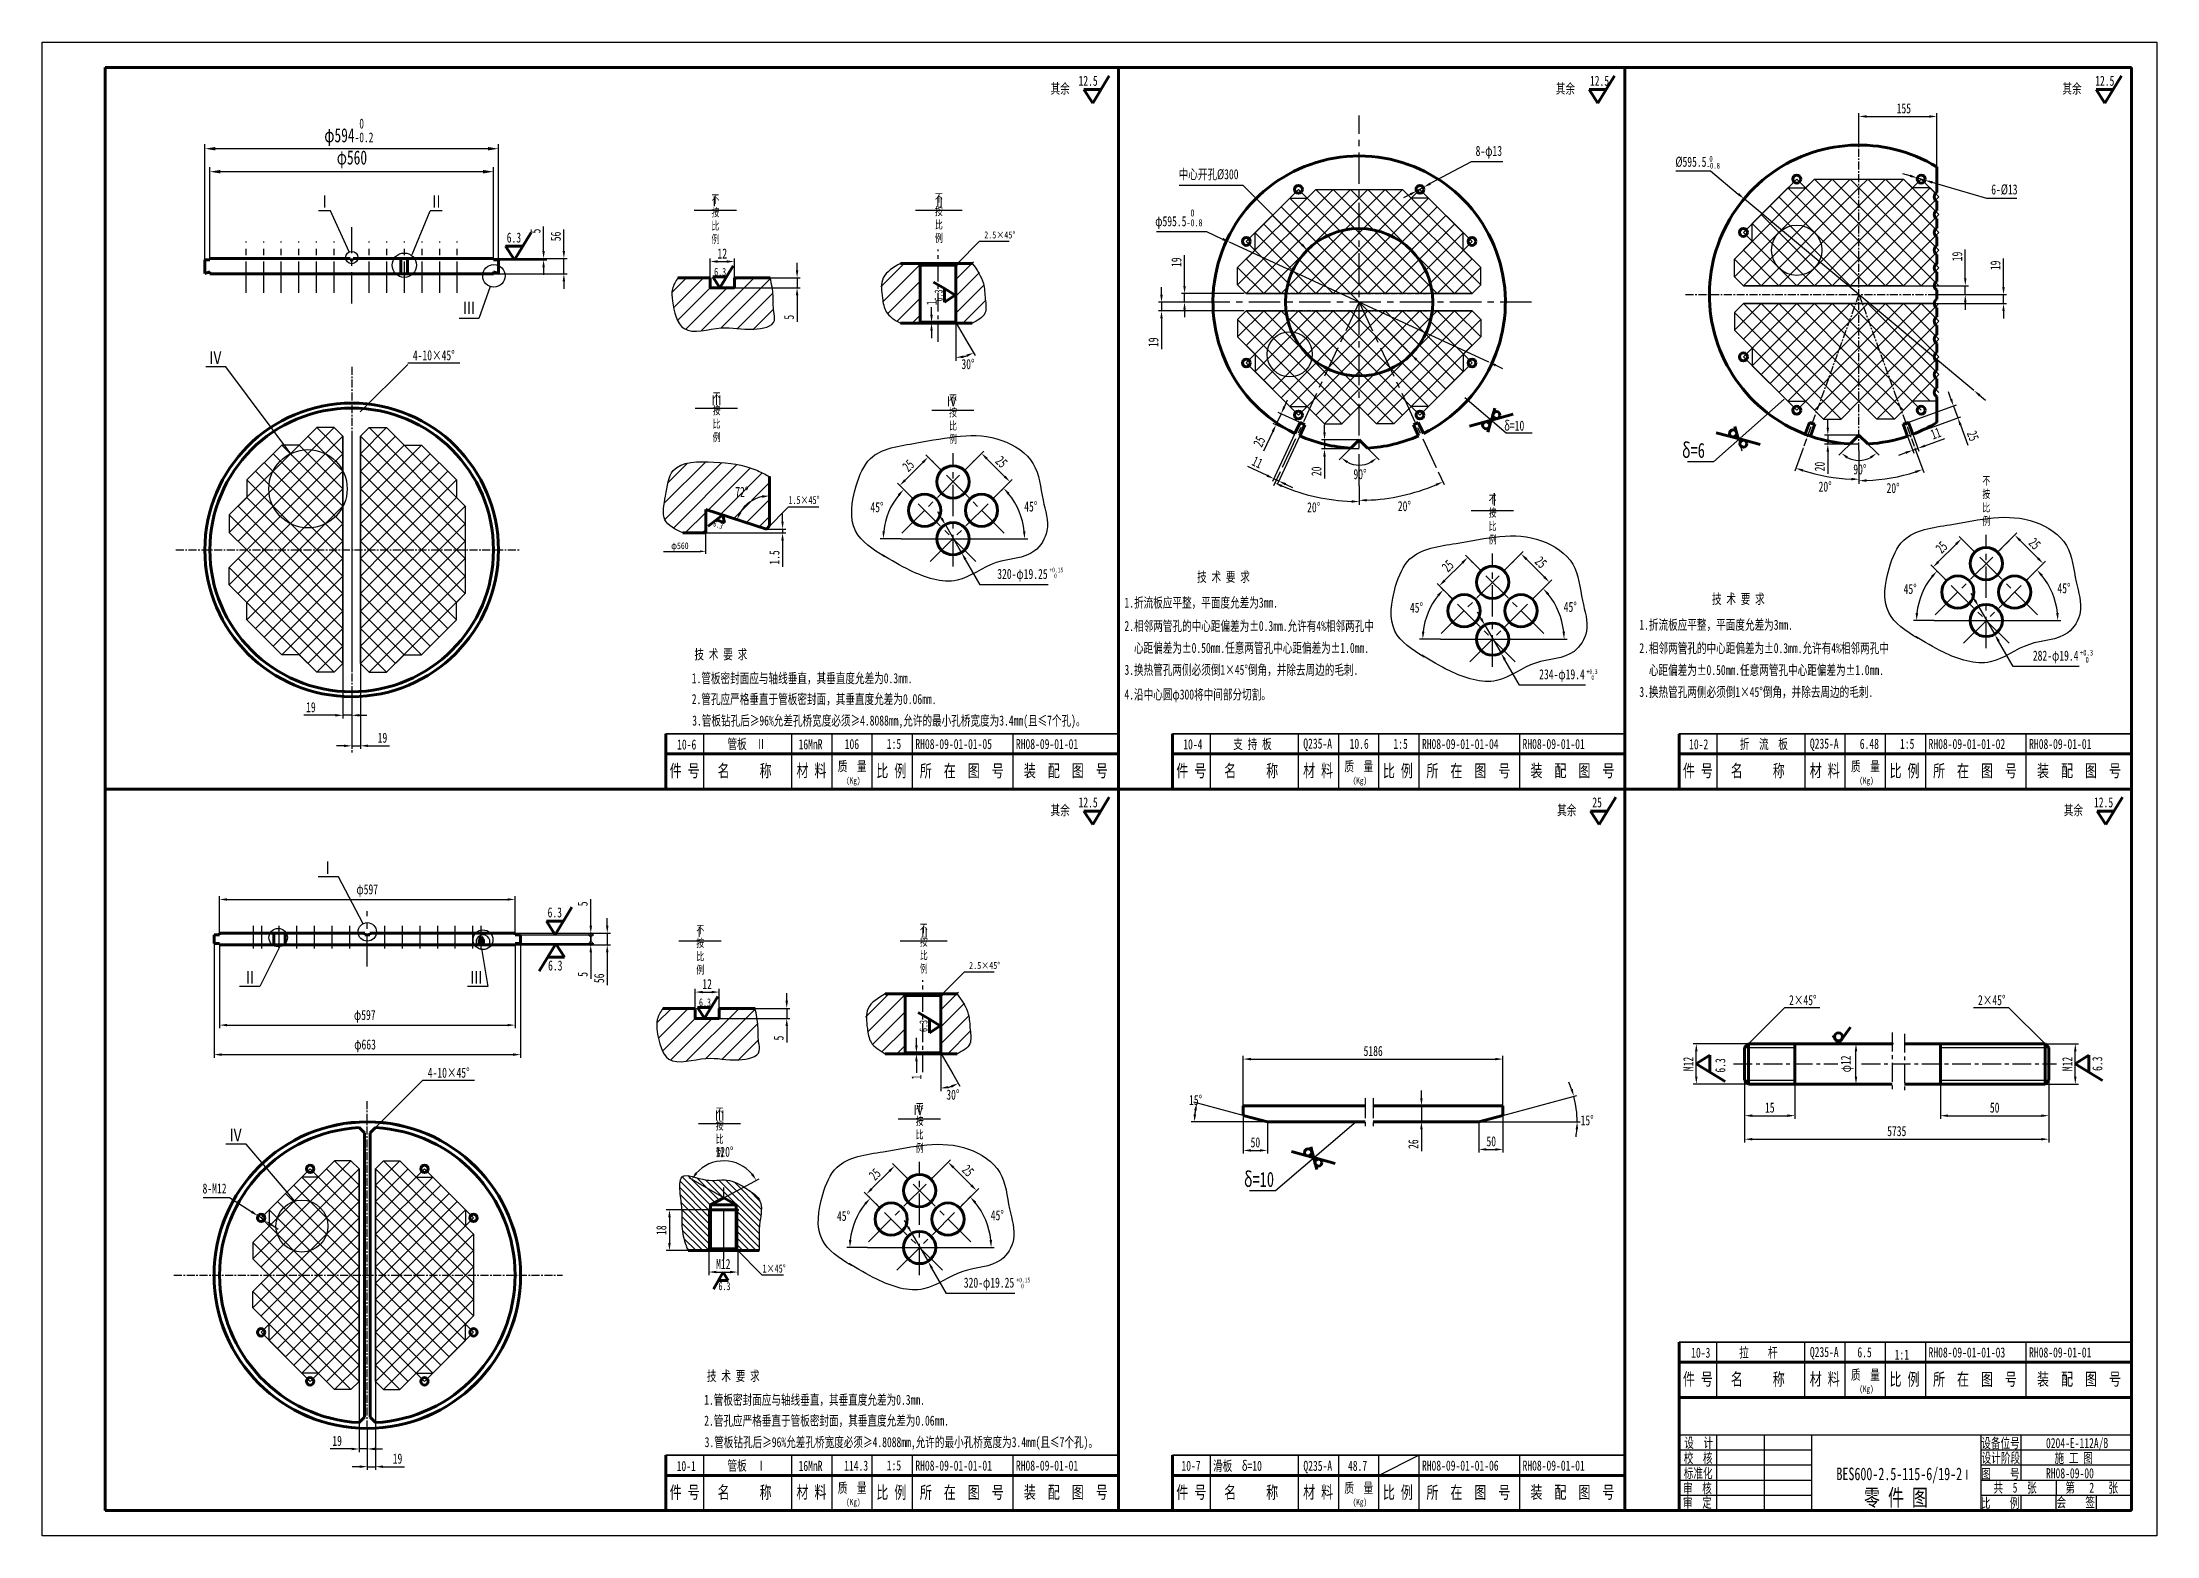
# Model space of a CAD drawing. Header units: millimetres. Extents: x 23903 to 90356, y -5632 to 81432.
# Drawn here: x 52855 to 61265, y 51807 to 57747 of the extents above; entities that cross this region are included whole.
import ezdxf
from ezdxf.enums import TextEntityAlignment as Align

# ---------------------------------------------------------------- set-up
doc = ezdxf.new("R2010")
doc.units = ezdxf.units.MM
for name, pattern in [('ACAD_ISO04W100', [30.5, 24, -3, 0.5, -3]), ('CENTER', [50.8, 31.75, -6.35, 6.35, -6.35]), ('CENTERX2', [4, 2.5, -0.5, 0.5, -0.5]), ('PHANTOM2', [31.75, 15.875, -3.175, 3.175, -3.175, 3.175, -3.175])]:
    doc.linetypes.add(name, pattern=pattern)
doc.layers.get('0').update_dxf_attribs({"lineweight": 60})
doc.layers.get('DEFPOINTS').update_dxf_attribs({"color": 6, "linetype": 'PHANTOM2', "lineweight": 25})
doc.layers.add('CCX', color=3, linetype='Continuous', lineweight=25)
doc.layers.add('DD', color=4, linetype='CENTER', lineweight=25)
doc.styles.add('HZ', font='SIMFANG.TTF', dxfattribs={"width": 0.7})
doc.styles.add('HZ123', font='SIMFANG.TTF', dxfattribs={"width": 0.7, "height": 2.5})
doc.styles.add('HZTXT', font='SIMFANG.TTF', dxfattribs={"width": 0.7, "height": 2.5})
doc.styles.add('WZ5', font='SIMFANG.TTF', dxfattribs={"width": 0.7})
doc.dimstyles.new('ISO-25', dxfattribs={"dimscale": 10, "dimtxt": 4, "dimasz": 3, "dimexe": 1.25, "dimexo": 0, "dimgap": 1.2, "dimtad": 0, "dimdec": 0, "dimtxsty": 'HZ', "dimcen": 2.5, "dimadec": 0, "dimazin": 0, "dimtfac": 1, "dimtdec": 0, "dimtmove": 0, "dimatfit": 3, "dimfxl": 1, "dimarcsym": 0})
doc.dimstyles.new('ISO-25$0', dxfattribs={"dimscale": 10, "dimtxt": 4, "dimasz": 3, "dimexe": 1.25, "dimexo": 0, "dimgap": 1.2, "dimtad": 1, "dimdec": 0, "dimtxsty": 'HZ', "dimcen": 0, "dimclrd": 256, "dimclrt": 256, "dimadec": 0, "dimazin": 0, "dimtfac": 1, "dimtdec": 0, "dimtmove": 0, "dimatfit": 2, "dimfxl": 1, "dimlwd": -1, "dimarcsym": 0})
doc.dimstyles.new('ISO-25$2', dxfattribs={"dimscale": 10, "dimtxt": 4, "dimasz": 3, "dimexe": 1.25, "dimexo": 0, "dimgap": 1.5, "dimtad": 2, "dimtih": 1, "dimtoh": 1, "dimdec": 0, "dimdsep": 46, "dimtxsty": 'HZ', "dimcen": 3, "dimadec": 0, "dimazin": 0, "dimtfac": 1, "dimtdec": 0, "dimtmove": 0, "dimatfit": 3, "dimfxl": 1, "dimarcsym": 0})
doc.dimstyles.new('ISO-25$3', dxfattribs={"dimscale": 10, "dimtxt": 4, "dimasz": 3, "dimexe": 1.25, "dimexo": 0, "dimgap": 1.5, "dimtad": 2, "dimtih": 1, "dimtoh": 1, "dimdec": 0, "dimdsep": 46, "dimtxsty": 'HZ', "dimcen": -2.5, "dimadec": 0, "dimazin": 0, "dimtfac": 1, "dimtdec": 0, "dimtmove": 0, "dimatfit": 3, "dimldrblk": 'NONE', "dimfxl": 1, "dimarcsym": 0})
pattern_1 = [(45, (41141.94, 26370.194), (-33.67596, 33.67596), [])]
pattern_2 = [(45, (41081.82, 23464.42), (-33.67596, 33.67596), [])]

msp = doc.modelspace()

# ---------------------------------------------------------------- texts
at = {"style": 'HZ', "width": 0.7}
msp.add_text('其余', height=40, dxfattribs=at).set_placement((56865.8, 54672.8))
at = {"layer": 'CCX', "width": 0.7}
for s, height, style, p in [('12.5', 40, 'HZ', (56977, 57574)), ('12.5', 40, 'HZ', (59011.1, 57574)), ('12.5', 40, 'HZ', (61020.8, 57574)), ('其余', 40, 'HZ', (56865.8, 57542.8)), ('其余', 40, 'HZ', (58875.3, 57542.8)), ('其余', 40, 'HZ', (60890.3, 57542.8)), ('0', 23, 'HZ', (59486.1, 57272.2)), ('-0.8', 23.04, 'HZ', (59475.4, 57245)), ('6.3', 40, 'HZ', (54702.7, 56950.3)), ('6.3', 32, 'HZ', (55527.5, 56818.2)), ('4-10×45%%d', 40, 'HZ', (54329.4, 56482.2)), ('δ=10', 40.01, 'HZ', (58670.1, 56202.5)), ('δ=6', 60.01, 'HZ', (59377.2, 56094.1)), ('1.5×45%%d', 32, 'HZ', (55823.2, 55910.6)), ('+0.15', 19.2, 'HZ', (56861, 55638.9)), ('0', 19.2, 'HZ', (56879.7, 55615.2)), ('技 术 要 求', 40, 'HZ', (57448.5, 55601.2)), ('1.折流板应平整，平面度允差为3mm.', 40, 'HZ', (57159.6, 55498.6)), ('技 术 要 求', 40, 'HZ', (59496.4, 55513.2)), ('2.相邻两管孔的中心距偏差为±0.3mm.允许有4%相邻两孔中', 40, 'HZ', (57159.6, 55405.6)), ('1.折流板应平整，平面度允差为3mm.', 40, 'HZ', (59207.6, 55410.6)), ('技 术 要 求', 40, 'HZ', (55449.3, 55292.7)), ('  心距偏差为±0.50mm.任意两管孔中心距偏差为±1.0mm.', 40, 'HZ', (57159.6, 55318.5)), ('2.相邻两管孔的中心距偏差为±0.3mm.允许有4%相邻两孔中', 40, 'HZ', (59207.6, 55317.6)), ('3.换热管孔两侧必须倒1×45%%d倒角，并除去周边的毛刺.', 40, 'HZ', (57159.6, 55231.3)), ('  心距偏差为±0.50mm.任意两管孔中心距偏差为±1.0mm.', 40, 'HZ', (59207.6, 55230.4)), ('+0.3', 23.04, 'HZ', (60959.9, 55308)), ('0', 23, 'HZ', (60982.3, 55279.7)), ('1.管板密封面应与轴线垂直，其垂直度允差为0.3mm.', 40, 'HZ', (55438.6, 55197.9)), ('4.沿中心圆φ300将中间部分切割。', 40, 'HZ', (57159.6, 55133.3)), ('+0.3', 19.2, 'HZ', (58998, 55234.4)), ('0', 19.2, 'HZ', (59016.7, 55210.7)), ('3.换热管孔两侧必须倒1×45%%d倒角，并除去周边的毛刺.', 40, 'HZ', (59207.6, 55143.3)), ('2.管孔应严格垂直于管板密封面，其垂直度允差为0.06mm.', 40, 'HZ', (55438.6, 55114.9)), ('3.管板钻孔后≥96%%%允差孔桥宽度必须≥4.8088mm,允许的最小孔桥宽度为3.4mm(且≤7个孔)。', 40, 'HZ', (55440.4, 55029.4)), ('10-6', 40, 'HZ', (55380.4, 54934.2)), ('管板  Ⅱ', 40, 'HZ', (55580.7, 54936.1)), ('16MnR', 40, 'HZ', (55863.4, 54935)), ('106', 40, 'HZ', (56047, 54935.8)), ('1:5', 40, 'HZ123', (56214.4, 54936.8)), ('RH08-09-01-01-05', 40, 'HZ', (56328, 54936.1)), ('RH08-09-01-01', 40, 'HZ', (56728, 54936.1)), ('10-4', 40, 'HZ', (57393.5, 54935.2)), ('支 持 板  ', 40, 'HZ', (57592.4, 54936.1)), ('Q235-A', 40, 'HZ123', (57870.9, 54937.9)), ('10.6', 40, 'HZ123', (58055, 54936.8)), ('1:5', 40, 'HZ123', (58229.4, 54936.8)), ('RH08-09-01-01-04', 40, 'HZ', (58343, 54936.1)), ('RH08-09-01-01', 40, 'HZ', (58743, 54936.1)), ('10-2', 40, 'HZ', (59405.6, 54935.2)), ('折  流  板  ', 40, 'HZ', (59607.4, 54936.1)), ('Q235-A', 40, 'HZ123', (59885.9, 54937.9)), ('6.48', 40, 'HZ123', (60084.4, 54936.8)), ('1:5', 40, 'HZ123', (60244.4, 54936.8)), ('RH08-09-01-01-02', 40, 'HZ', (60358, 54936.1)), ('RH08-09-01-01', 40, 'HZ', (60758, 54936.1)), ('件 号', 50, 'WZ5', (55351, 54825.1)), ('  名     称', 50, 'WZ5', (55493.9, 54824.7)), ('材 料', 50, 'WZ5', (55855.3, 54825.6)), ('质  量', 40, 'WZ5', (56019.5, 54847.4)), ('比 例', 50, 'WZ5', (56172.6, 54824.3)), ('所  在  图  号', 50, 'WZ5', (56345.7, 54824.5)), ('装  配  图  号', 50, 'WZ5', (56759.6, 54825.1)), ('件 号', 50, 'WZ5', (57366, 54825.1)), ('  名     称', 50, 'WZ5', (57508.9, 54824.7)), ('材 料', 50, 'WZ5', (57870.3, 54825.6)), ('质  量', 40, 'WZ5', (58034.5, 54847.4)), ('比 例', 50, 'WZ5', (58187.6, 54824.3)), ('所  在  图  号', 50, 'WZ5', (58360.7, 54824.5)), ('装  配  图  号', 50, 'WZ5', (58774.6, 54825.1)), ('件 号', 50, 'WZ5', (59381, 54825.1)), ('  名     称', 50, 'WZ5', (59523.9, 54824.7)), ('材 料', 50, 'WZ5', (59885.3, 54825.6)), ('质  量', 40, 'WZ5', (60049.5, 54847.4)), ('比 例', 50, 'WZ5', (60202.6, 54824.3)), ('所  在  图  号', 50, 'WZ5', (60375.7, 54824.5)), ('装  配  图  号', 50, 'WZ5', (60789.6, 54825.1)), ('(Kg)', 25.03, 'HZ', (56052.6, 54798.7)), ('(Kg)', 25.03, 'HZ', (58067.6, 54798.7)), ('(Kg)', 25.03, 'HZ', (58067.6, 54798.7)), ('(Kg)', 25.03, 'HZ', (60082.6, 54798.7)), ('(Kg)', 25.03, 'HZ', (60082.6, 54798.7)), ('其余', 40, 'HZ', (56865.8, 54672.8)), ('12.5', 40, 'HZ', (56977, 54704)), ('12.5', 40, 'HZ', (56977, 54704)), ('其余', 40, 'HZ', (58880.8, 54672.8)), ('25', 40, 'HZ', (59020.5, 54704)), ('其余', 40, 'HZ', (60895.8, 54672.8)), ('12.5', 40, 'HZ', (61016, 54704)), ('6.3', 40, 'HZ', (54865.2, 54266.3)), ('6.3', 40, 'HZ', (54867.2, 54055.2)), ('6.3', 32, 'HZ', (55467.3, 53912.5)), ('2×45%%D', 40, 'HZ', (59803.1, 53917.4)), ('2×45%%D', 40, 'HZ', (60554.6, 53917.4)), ('4-10×45%%D', 40, 'HZ', (54388.6, 53628.7)), ('δ=10', 60.01, 'HZ', (57634.9, 53194.5)), ('6.3', 32, 'HZ', (55544.8, 52783.9)), ('1×45°', 32.04, 'HZ', (55720.3, 52853.7)), ('+0.15', 19.2, 'HZ', (56730, 52814.6)), ('0', 19.2, 'HZ', (56748.6, 52791)), ('10-3', 40, 'HZ', (59413.8, 52515.2)), ('拉    杆\u3000', 40, 'HZ', (59604.8, 52516.1)), ('Q235-A', 40, 'HZ123', (59885.9, 52517.9)), ('6.5', 40, 'HZ123', (60074.8, 52516.8)), ('RH08-09-01-01-03', 40, 'HZ', (60358, 52516.1)), ('RH08-09-01-01', 40, 'HZ', (60758, 52516.1)), ('技 术 要 求', 40, 'HZ', (55498.9, 52422.7)), ('件 号', 50, 'WZ5', (59381, 52405.1)), ('  名     称', 50, 'WZ5', (59523.9, 52404.7)), ('材 料', 50, 'WZ5', (59885.3, 52405.6)), ('质  量', 40, 'WZ5', (60049.5, 52427.4)), ('(Kg)', 25.03, 'HZ', (60082.6, 52378.7)), ('比 例', 50, 'WZ5', (60202.6, 52404.3)), ('所  在  图  号', 50, 'WZ5', (60375.7, 52404.5)), ('装  配  图  号', 50, 'WZ5', (60789.6, 52405.1)), ('1.管板密封面应与轴线垂直，其垂直度允差为0.3mm.', 40, 'HZ', (55488.1, 52327.9)), ('2.管孔应严格垂直于管板密封面，其垂直度允差为0.06mm.', 40, 'HZ', (55488.1, 52244.9)), ('3.管板钻孔后≥96%%%允差孔桥宽度必须≥4.8088mm,允许的最小孔桥宽度为3.4mm(且≤7个孔)。', 40, 'HZ', (55489.9, 52159.4)), ('校  核', 40, 'HZTXT', (59384.3, 52096.1)), ('设  计', 40, 'HZTXT', (59386.4, 52156.7)), ('设备位号', 40, 'HZTXT', (60567.6, 52155.5)), ('设计阶段', 40, 'HZ', (60568.8, 52097)), ('0204-E-112A/B', 40, 'HZTXT', (60825, 52155.8)), ('施 工 图', 40, 'HZ', (60858.8, 52096.5, 25)), ('10-1', 40, 'HZ', (55378.5, 52064.2)), ('管板  Ⅰ', 40, 'HZ', (55580.7, 52066.1)), ('16MnR', 40, 'HZ', (55863.4, 52065)), ('114.3', 40, 'HZ', (56044.9, 52065.8)), ('1:5', 40, 'HZ123', (56214.4, 52066.8)), ('RH08-09-01-01-01', 40, 'HZ', (56328, 52066.1)), ('RH08-09-01-01', 40, 'HZ', (56728, 52066.1)), ('10-7', 40, 'HZ', (57386.4, 52065.2)), ('滑板  δ=10', 40, 'HZ', (57512, 52065.3)), ('Q235-A', 40, 'HZ', (57871.4, 52065.2)), ('48.7', 40, 'HZ', (58048.7, 52065.2)), ('RH08-09-01-01-06', 40, 'HZ', (58343, 52066.1)), ('RH08-09-01-01', 40, 'HZ', (58743, 52066.1)), ('标准化', 40, 'HZTXT', (59384.3, 52036.1)), (' Ⅰ', 40, 'HZ', (60472.1, 52030.2)), ('图    号', 40, 'HZ', (60567.5, 52033.4)), ('RH08-09-00', 40, 'HZTXT', (60825, 52035.8)), ('件 号', 50, 'WZ5', (55351, 51955.1)), ('  名     称', 50, 'WZ5', (55493.9, 51954.7)), ('材 料', 50, 'WZ5', (55855.3, 51955.6)), ('质  量', 40, 'WZ5', (56019.5, 51977.4)), ('比 例', 50, 'WZ5', (56172.6, 51954.3)), ('所  在  图  号', 50, 'WZ5', (56345.7, 51954.5)), ('装  配  图  号', 50, 'WZ5', (56759.6, 51955.1)), ('件 号', 50, 'WZ5', (57366, 51955.1)), ('  名     称', 50, 'WZ5', (57508.9, 51954.7)), ('材 料', 50, 'WZ5', (57870.3, 51955.6)), ('质  量', 40, 'WZ5', (58034.5, 51977.4)), ('比 例', 50, 'WZ5', (58187.6, 51954.3)), ('所  在  图  号', 50, 'WZ5', (58360.7, 51954.5)), ('装  配  图  号', 50, 'WZ5', (58774.6, 51955.1)), ('审  核', 40, 'HZTXT', (59381.4, 51975.9)), ('      零 件 图', 66.667, 'HZ123', (59910.5, 51925.5)), ('共  5  张', 40, 'HZTXT', (60616.2, 51978.4)), ('第   2   张', 40, 'HZTXT', (60902.1, 51978.4)), ('(Kg)', 25.03, 'HZ', (56052.6, 51928.7)), ('(Kg)', 25.03, 'HZ', (58067.6, 51928.7)), ('(Kg)', 25.03, 'HZ', (58067.6, 51928.7)), ('审  定', 40, 'HZTXT', (59381.3, 51918.7)), ('比    例', 40, 'HZ', (60566.4, 51917.2)), ('会    签', 40, 'HZ', (60867.1, 51920.2))]:
    msp.add_text(s, height=height, dxfattribs=dict(at, style=style)).set_placement(p)
at = {"layer": 'CCX', "linetype": 'ByBlock', "style": 'HZ123', "width": 0.8}
for s, height, p in [('Ⅰ', 50, (53951.6, 57089)), ('Ⅱ', 50, (54396, 57089)), ('Ⅰ', 40, (55506.6, 57094.8)), ('Ⅱ', 40, (56402.5, 57092)), ('Ⅲ', 50, (54525.5, 56666.2)), ('Ⅳ', 50, (53516.7, 56468)), ('Ⅲ', 40, (55515.3, 56303.2)), ('Ⅳ', 40, (56450.6, 56299.3)), ('Ⅰ', 50, (58604, 55904)), ('Ⅰ', 50, (53963.8, 54439.3)), ('Ⅰ', 40, (55446.5, 54189)), ('Ⅱ', 40, (56342.4, 54186.3)), ('Ⅱ', 50, (53654.5, 54003)), ('Ⅲ', 50, (54554.2, 54003)), ('Ⅲ', 40, (55527.7, 53458.6)), ('Ⅳ', 40, (56317.6, 53480.4)), ('Ⅳ', 50, (53597, 53376.1))]:
    msp.add_text(s, height=height, dxfattribs=at).set_placement(p)
at = {"layer": 'CCX', "style": 'HZ', "width": 0.7}
for height, p in [(32, (56436.3, 56716.3)), (32, (56376.2, 53810.6)), (40, (59549.6, 53649)), (40, (61049.1, 53655.8))]:
    msp.add_text('6.3', height=height, rotation=90, dxfattribs=at).set_placement(p)
msp.add_text('6.3', height=22.4, rotation=339.9013, dxfattribs=at).set_placement((55539.9, 55816.8), align=Align.CENTER)
at = {"layer": 'CCX', "style": 'HZTXT', "width": 0.7}
msp.add_text('1:1', height=40, dxfattribs=at).set_placement((60251.7, 52507.6), align=Align.CENTER)
at = {"layer": 'CCX', "linetype": 'ByBlock', "char_height": 32, "width": 0.75, "attachment_point": 5, "style": 'HZ123'}
for insert in [(55532.8, 57068.6), (56421.5, 57073.2), (55537.4, 56281), (56477.9, 56273.2), (60587.5, 55948.1), (58623.8, 55874), (55549.7, 53436.4), (56345, 53454.2)]:
    msp.add_mtext('\\fﾷￂￋￎ_GB2312|b0|i0|c134|p49;\\P不按比例', dxfattribs=dict(at, insert=insert))
at = {"layer": 'CCX', "style": 'HZ'}
for s, insert, char_height, attachment_point in [('2.5×45%%d', (56601.9, 56980.8), 28, 4), ('φ560', (55391.4, 55741.1), 26.88, 5), ('2.5×45%%d', (56541.7, 54075), 28, 4)]:
    msp.add_mtext(s, dxfattribs=dict(at, insert=insert, char_height=char_height, attachment_point=attachment_point))
at = {"layer": 'CCX'}
for s, insert, char_height, width, attachment_point, style in [('\\fﾷￂￋￎ_GB2312|b0|i0|c134|p49;\\P不按比例', (55472.6, 54162.9), 32, 0.75, 5, 'HZ123'), ('\\fﾷￂￋￎ_GB2312|b0|i0|c134|p49;\\P不按比例', (56361.4, 54167.4), 32, 0.75, 5, 'HZ123'), ('\\pt350;BES600-2.5-115-6/19-2', (59991.6, 52078.1), 50, 586.782, 1, 'HZ')]:
    msp.add_mtext(s, dxfattribs=dict(at, insert=insert, char_height=char_height, width=width, attachment_point=attachment_point, style=style))

# ---------------------------------------------------------------- blocks, each defined once
blk = doc.blocks.new('*D78')
at = {"layer": 'CCX', "color": 0, "lineweight": -2}
for p, q in [((59626.5, 53618.6), (59626.5, 53371.7)), ((60836.4, 53618.6), (60836.4, 53371.7))]:
    blk.add_line(p, q, dxfattribs=at)
at = {"layer": 'CCX'}
blk.add_line((59656.5, 53384.2), (60806.4, 53384.2), dxfattribs=at)
for points in [[(59656.5, 53389.2), (59656.5, 53379.2), (59626.5, 53384.2)], [(60806.4, 53389.2), (60806.4, 53379.2), (60836.4, 53384.2)]]:
    blk.add_solid(points, dxfattribs=at)
at = {"layer": 'DEFPOINTS', "color": 0}
for p in [(59626.5, 53618.6), (60836.4, 53618.6), (60836.4, 53384.2)]:
    blk.add_point(p, dxfattribs=at)
at = {"layer": 'CCX', "insert": (60231.4, 53416.2), "char_height": 40, "attachment_point": 5, "style": 'HZ'}
blk.add_mtext('5735', dxfattribs=at)
blk = doc.blocks.new('*D79')
at = {"layer": 'CCX', "color": 0, "lineweight": -2, "ltscale": 8}
for p, q in [((59641.5, 53763.6), (59421.7, 53763.6)), ((59641.5, 53603.6), (59421.7, 53603.6))]:
    blk.add_line(p, q, dxfattribs=at)
at = {"layer": 'CCX', "ltscale": 8}
blk.add_line((59434.2, 53633.6), (59434.2, 53733.6), dxfattribs=at)
for points in [[(59429.2, 53733.6), (59439.2, 53733.6), (59434.2, 53763.6)], [(59429.2, 53633.6), (59439.2, 53633.6), (59434.2, 53603.6)]]:
    blk.add_solid(points, dxfattribs=at)
at = {"layer": 'DEFPOINTS', "color": 0, "ltscale": 8}
for p in [(59434.2, 53763.6), (59641.5, 53763.6), (59641.5, 53603.6)]:
    blk.add_point(p, dxfattribs=at)
at = {"layer": 'CCX', "lineweight": -3, "ltscale": 8, "insert": (59402.2, 53683.6), "char_height": 40, "attachment_point": 5, "rotation": 90, "style": 'HZ'}
blk.add_mtext('M12', dxfattribs=at)
blk = doc.blocks.new('*D80')
at = {"layer": 'CCX', "color": 0, "lineweight": -2, "ltscale": 8}
for p, q in [((59626.5, 53618.6), (59626.5, 53465.3)), ((59826.5, 53603.6), (59826.5, 53465.3))]:
    blk.add_line(p, q, dxfattribs=at)
at = {"layer": 'CCX', "ltscale": 8}
blk.add_line((59656.5, 53477.8), (59796.5, 53477.8), dxfattribs=at)
for points in [[(59656.5, 53482.8), (59656.5, 53472.8), (59626.5, 53477.8)], [(59796.5, 53482.8), (59796.5, 53472.8), (59826.5, 53477.8)]]:
    blk.add_solid(points, dxfattribs=at)
at = {"layer": 'DEFPOINTS', "color": 0, "ltscale": 8}
for p in [(59626.5, 53618.6), (59826.5, 53603.6), (59826.5, 53477.8)]:
    blk.add_point(p, dxfattribs=at)
at = {"layer": 'CCX', "lineweight": -3, "ltscale": 8, "insert": (59726.5, 53509.8), "char_height": 40, "attachment_point": 5, "style": 'HZ'}
blk.add_mtext('15', dxfattribs=at)
blk = doc.blocks.new('*D81')
at = {"layer": 'CCX', "color": 0, "lineweight": -2}
for p, q in [((60213.3, 53763.6), (60056.7, 53763.6)), ((60213.3, 53603.6), (60056.7, 53603.6))]:
    blk.add_line(p, q, dxfattribs=at)
at = {"layer": 'CCX'}
blk.add_line((60069.2, 53633.6), (60069.2, 53733.6), dxfattribs=at)
for points in [[(60064.2, 53733.6), (60074.2, 53733.6), (60069.2, 53763.6)], [(60064.2, 53633.6), (60074.2, 53633.6), (60069.2, 53603.6)]]:
    blk.add_solid(points, dxfattribs=at)
at = {"layer": 'DEFPOINTS', "color": 0}
for p in [(60069.2, 53763.6), (60213.3, 53763.6), (60213.3, 53603.6)]:
    blk.add_point(p, dxfattribs=at)
at = {"layer": 'CCX', "insert": (60034.2, 53683.6), "char_height": 40, "attachment_point": 5, "rotation": 90, "style": 'HZ'}
blk.add_mtext('φ12', dxfattribs=at)
blk = doc.blocks.new('*D82')
at = {"layer": 'CCX', "color": 0, "lineweight": -2}
for p, q in [((60821.4, 53763.6), (60954.1, 53763.6)), ((60821.4, 53603.6), (60954.1, 53603.6))]:
    blk.add_line(p, q, dxfattribs=at)
at = {"layer": 'CCX'}
blk.add_line((60941.6, 53633.6), (60941.6, 53733.6), dxfattribs=at)
for points in [[(60936.6, 53733.6), (60946.6, 53733.6), (60941.6, 53763.6)], [(60936.6, 53633.6), (60946.6, 53633.6), (60941.6, 53603.6)]]:
    blk.add_solid(points, dxfattribs=at)
at = {"layer": 'DEFPOINTS', "color": 0}
for p in [(60821.4, 53763.6), (60941.6, 53763.6), (60821.4, 53603.6)]:
    blk.add_point(p, dxfattribs=at)
at = {"layer": 'CCX', "insert": (60909.6, 53683.6), "char_height": 40, "attachment_point": 5, "rotation": 90, "style": 'HZ'}
blk.add_mtext('M12', dxfattribs=at)
blk = doc.blocks.new('*D83')
at = {"layer": 'CCX', "color": 0, "lineweight": -2}
for p, q in [((60405.3, 53603.6), (60405.3, 53465.3)), ((60836.4, 53618.6), (60836.4, 53465.3))]:
    blk.add_line(p, q, dxfattribs=at)
at = {"layer": 'CCX'}
blk.add_line((60435.3, 53477.8), (60806.4, 53477.8), dxfattribs=at)
for points in [[(60435.3, 53482.8), (60435.3, 53472.8), (60405.3, 53477.8)], [(60806.4, 53482.8), (60806.4, 53472.8), (60836.4, 53477.8)]]:
    blk.add_solid(points, dxfattribs=at)
at = {"layer": 'DEFPOINTS', "color": 0}
for p in [(60405.3, 53603.6), (60836.4, 53618.6), (60836.4, 53477.8)]:
    blk.add_point(p, dxfattribs=at)
at = {"layer": 'CCX', "insert": (60620.9, 53509.8), "char_height": 40, "attachment_point": 5, "style": 'HZ'}
blk.add_mtext('50', dxfattribs=at)
blk = doc.blocks.new('*D84')
at = {"layer": 'CCX', "color": 0, "lineweight": -2}
for p, q in [((58072.2, 56144.7), (58013.3, 56085.9)), ((58114.3, 56144.7), (58173.1, 56085.9))]:
    blk.add_line(p, q, dxfattribs=at)
blk.add_arc((58093.2, 56165.8), 100.5, 242.16565, 297.83435, dxfattribs=at)
at = {"layer": 'CCX', "color": 0}
for points in [[(58043.3, 56072.9), (58049.3, 56080.9), (58022.2, 56094.7)], [(58137.2, 56080.9), (58143.1, 56072.9), (58164.3, 56094.7)]]:
    blk.add_solid(points, dxfattribs=at)
at = {"layer": 'DEFPOINTS', "color": 0}
for p in [(58072.2, 56144.7), (58093.2, 56165.8), (58093.2, 56165.8), (58114.3, 56144.7), (58067.2, 56068.7)]:
    blk.add_point(p, dxfattribs=at)
at = {"layer": 'CCX', "color": 0, "insert": (58096.7, 56029.3), "char_height": 40, "attachment_point": 5, "style": 'HZ'}
blk.add_mtext('90°', dxfattribs=at)
blk = doc.blocks.new('*D104')
at = {"layer": 'CCX', "color": 0, "lineweight": -2}
for p, q in [((57778.7, 56038.9), (57752.8, 55983.3)), ((58093.2, 55983.6), (58093.2, 55907.8))]:
    blk.add_line(p, q, dxfattribs=at)
blk.add_arc((58093.2, 56713.4), 793.1, 247.16736, 267.83264, dxfattribs=at)
at = {"layer": 'CCX', "color": 0}
for points in [[(57783.4, 55977.8), (57787.5, 55987), (57758, 55994.6)], [(58063.3, 55925.8), (58063.1, 55915.8), (58093.2, 55920.3)]]:
    blk.add_solid(points, dxfattribs=at)
at = {"layer": 'DEFPOINTS', "color": 0}
for p in [(58093.2, 57455.9), (58093.2, 56713.4), (57778.7, 56038.9), (57865.8, 55953.6), (58093.2, 55983.6)]:
    blk.add_point(p, dxfattribs=at)
at = {"layer": 'CCX', "color": 0, "insert": (57912.3, 55897.3), "char_height": 40, "attachment_point": 5, "style": 'HZ'}
blk.add_mtext('20%%D', dxfattribs=at)
blk = doc.blocks.new('*D105')
at = {"layer": 'CCX', "color": 0, "lineweight": -2}
for p, q in [((58407.8, 56038.9), (58431.6, 55987.7)), ((58093.2, 55983.6), (58093.2, 55912.7))]:
    blk.add_line(p, q, dxfattribs=at)
blk.add_arc((58093.2, 56713.4), 788.2, 272.18085, 292.81915, dxfattribs=at)
at = {"layer": 'CCX', "color": 0}
for points in [[(58123.3, 55920.7), (58123.1, 55930.7), (58093.2, 55925.2)], [(58396.9, 55991.4), (58400.9, 55982.3), (58426.3, 55999)]]:
    blk.add_solid(points, dxfattribs=at)
at = {"layer": 'DEFPOINTS', "color": 0}
for p in [(58093.2, 57455.9), (58093.2, 56713.4), (58407.8, 56038.9), (58093.2, 55983.6), (58207.5, 55933.5)]:
    blk.add_point(p, dxfattribs=at)
at = {"layer": 'CCX', "color": 0, "insert": (58273.1, 55902.1), "char_height": 40, "attachment_point": 5, "style": 'HZ'}
blk.add_mtext('20%%D', dxfattribs=at)
blk = doc.blocks.new('*D85')
at = {"layer": 'CCX', "color": 0, "lineweight": -2}
for p, q in [((57287.3, 56994.2), (57486, 56994.2)), ((57486, 56994.2), (57550.2, 56964.5)), ((58609.1, 56474.9), (57577.4, 56951.9)), ((58636.3, 56462.3), (58663.5, 56449.7))]:
    blk.add_line(p, q, dxfattribs=at)
at = {"layer": 'CCX', "color": 0}
for points in [[(57552.3, 56969), (57548.1, 56960), (57577.4, 56951.9)], [(58638.4, 56466.8), (58634.2, 56457.7), (58609.1, 56474.9)]]:
    blk.add_solid(points, dxfattribs=at)
at = {"layer": 'DEFPOINTS', "color": 0}
for p in [(57577.4, 56951.9), (58609.1, 56474.9)]:
    blk.add_point(p, dxfattribs=at)
at = {"layer": 'CCX', "color": 0, "insert": (57376.1, 57043.6), "char_height": 40, "attachment_point": 5, "style": 'HZ'}
blk.add_mtext('φ595.5{\\H0.7x;\\S 0^ -0.8;}', dxfattribs=at)
blk = doc.blocks.new('_None')
blk = doc.blocks.new('*D86')
at = {"layer": 'CCX', "color": 0, "lineweight": -2}
for p, q in [((58538.9, 57271.8), (58376.2, 57184.9)), ((58664.1, 57271.8), (58538.9, 57271.8)), ((58296.3, 57142.3), (58269.9, 57128.2)), ((58322.8, 57156.4), (58349.7, 57170.8))]:
    blk.add_line(p, q, dxfattribs=at)
at = {"layer": 'CCX', "color": 0}
for points in [[(58373.8, 57189.3), (58378.5, 57180.5), (58349.7, 57170.8)], [(58294, 57146.7), (58298.7, 57137.9), (58322.8, 57156.4)]]:
    blk.add_solid(points, dxfattribs=at)
at = {"layer": 'DEFPOINTS', "color": 0}
for p in [(58322.8, 57156.4), (58349.7, 57170.8)]:
    blk.add_point(p, dxfattribs=at)
at = {"layer": 'CCX', "color": 0, "insert": (58609, 57309.8), "char_height": 40, "attachment_point": 5, "style": 'HZ'}
blk.add_mtext('8-φ13', dxfattribs=at)
blk = doc.blocks.new('*D106')
at = {"layer": 'CCX'}
for p, q in [((54849.2, 56917.1), (54849.2, 57014.5)), ((54849.2, 56881.7), (54849.2, 56887.1)), ((54849.2, 56851.7), (54849.2, 56821.7))]:
    blk.add_line(p, q, dxfattribs=at)
at = {"layer": 'CCX', "color": 0, "lineweight": -2}
for p, q in [((54650.1, 56887.1), (54861.7, 56887.1)), ((54669.9, 56881.7), (54861.7, 56881.7))]:
    blk.add_line(p, q, dxfattribs=at)
at = {"layer": 'CCX'}
for points in [[(54844.2, 56917.1), (54854.2, 56917.1), (54849.2, 56887.1)], [(54844.2, 56851.7), (54854.2, 56851.7), (54849.2, 56881.7)]]:
    blk.add_solid(points, dxfattribs=at)
at = {"layer": 'DEFPOINTS', "color": 0}
for p in [(54650.1, 56887.1), (54669.9, 56881.7), (54849.2, 56881.7)]:
    blk.add_point(p, dxfattribs=at)
at = {"layer": 'CCX', "insert": (54817.2, 56996.4), "char_height": 40, "attachment_point": 5, "rotation": 90, "style": 'HZ'}
blk.add_mtext('5', dxfattribs=at)
blk = doc.blocks.new('*D107')
at = {"layer": 'CCX'}
for p, q in [((54930, 56917.1), (54930, 57002.9)), ((54930, 56826), (54930, 56887.1)), ((54930, 56796), (54930, 56766))]:
    blk.add_line(p, q, dxfattribs=at)
at = {"layer": 'CCX', "color": 0, "lineweight": -2}
for p, q in [((54650.1, 56887.1), (54942.5, 56887.1)), ((54650.1, 56826), (54942.5, 56826))]:
    blk.add_line(p, q, dxfattribs=at)
at = {"layer": 'CCX'}
for points in [[(54925, 56917.1), (54935, 56917.1), (54930, 56887.1)], [(54925, 56796), (54935, 56796), (54930, 56826)]]:
    blk.add_solid(points, dxfattribs=at)
at = {"layer": 'DEFPOINTS', "color": 0}
for p in [(54650.1, 56887.1), (54930, 56887.1), (54650.1, 56826)]:
    blk.add_point(p, dxfattribs=at)
at = {"layer": 'CCX', "insert": (54898, 56975), "char_height": 40, "attachment_point": 5, "rotation": 90, "style": 'HZ'}
blk.add_mtext('56', dxfattribs=at)
blk = doc.blocks.new('*D108')
at = {"layer": 'CCX', "color": 0, "lineweight": -2}
for p, q in [((53502, 56883.1), (53502, 57341.3)), ((54669.9, 56852), (54669.9, 57341.3))]:
    blk.add_line(p, q, dxfattribs=at)
at = {"layer": 'CCX'}
blk.add_line((54627.9, 57323.8), (53544, 57323.8), dxfattribs=at)
for points in [[(53544, 57330.8), (53544, 57316.8), (53502, 57323.8)], [(54627.9, 57330.8), (54627.9, 57316.8), (54669.9, 57323.8)]]:
    blk.add_solid(points, dxfattribs=at)
at = {"layer": 'DEFPOINTS', "color": 0}
for p in [(53502, 57323.8), (53502, 56883.1), (54669.9, 56852)]:
    blk.add_point(p, dxfattribs=at)
at = {"layer": 'CCX', "insert": (54074.7, 57388.8), "char_height": 56, "attachment_point": 5, "style": 'HZ'}
blk.add_mtext('φ594{\\H0.7x;\\S 0^ -0.2;}', dxfattribs=at)
blk = doc.blocks.new('*D109')
at = {"layer": 'CCX', "color": 0, "lineweight": -2}
for p, q in [((53521.9, 56887.1), (53521.9, 57249.9)), ((54650.1, 56887.1), (54650.1, 57249.9))]:
    blk.add_line(p, q, dxfattribs=at)
at = {"layer": 'CCX'}
blk.add_line((54608.1, 57232.4), (53563.9, 57232.4), dxfattribs=at)
for points in [[(53563.9, 57239.4), (53563.9, 57225.4), (53521.9, 57232.4)], [(54608.1, 57239.4), (54608.1, 57225.4), (54650.1, 57232.4)]]:
    blk.add_solid(points, dxfattribs=at)
at = {"layer": 'DEFPOINTS', "color": 0}
for p in [(53521.9, 57232.4), (53521.9, 56887.1), (54650.1, 56887.1)]:
    blk.add_point(p, dxfattribs=at)
at = {"layer": 'CCX', "insert": (54086.9, 57281.4), "char_height": 56, "attachment_point": 5, "style": 'HZ'}
blk.add_mtext('φ560', dxfattribs=at)
blk = doc.blocks.new('*D110')
at = {"layer": 'CCX', "color": 0, "lineweight": -2}
for p, q in [((53560.5, 54203.1), (53560.5, 54350.3)), ((54735.8, 54203.1), (54735.8, 54350.3))]:
    blk.add_line(p, q, dxfattribs=at)
at = {"layer": 'CCX'}
blk.add_line((53590.5, 54337.8), (54705.8, 54337.8), dxfattribs=at)
for points in [[(53590.5, 54342.8), (53590.5, 54332.8), (53560.5, 54337.8)], [(54705.8, 54342.8), (54705.8, 54332.8), (54735.8, 54337.8)]]:
    blk.add_solid(points, dxfattribs=at)
at = {"layer": 'DEFPOINTS', "color": 0}
for p in [(54735.8, 54337.8), (53560.5, 54203.1), (54735.8, 54203.1)]:
    blk.add_point(p, dxfattribs=at)
at = {"layer": 'CCX', "insert": (54147.8, 54372.8), "char_height": 40, "attachment_point": 5, "style": 'HZ'}
blk.add_mtext('φ597', dxfattribs=at)
blk = doc.blocks.new('*D111')
at = {"layer": 'CCX', "color": 0, "lineweight": -2}
for p, q in [((53560.5, 54157), (53560.5, 53825.5)), ((54735.8, 54157), (54735.8, 53825.5))]:
    blk.add_line(p, q, dxfattribs=at)
at = {"layer": 'CCX'}
blk.add_line((53590.5, 53838), (54705.8, 53838), dxfattribs=at)
for points in [[(53590.5, 53843), (53590.5, 53833), (53560.5, 53838)], [(54705.8, 53843), (54705.8, 53833), (54735.8, 53838)]]:
    blk.add_solid(points, dxfattribs=at)
at = {"layer": 'DEFPOINTS', "color": 0}
for p in [(53560.5, 54157), (54735.8, 54157), (54735.8, 53838)]:
    blk.add_point(p, dxfattribs=at)
at = {"layer": 'CCX', "insert": (54138, 53873), "char_height": 40, "attachment_point": 5, "style": 'HZ'}
blk.add_mtext('φ597', dxfattribs=at)
blk = doc.blocks.new('*D112')
at = {"layer": 'CCX', "color": 0, "lineweight": -2}
for p, q in [((53538.5, 54162.4), (53538.5, 53708.2)), ((54757.8, 54162.4), (54757.8, 53708.2))]:
    blk.add_line(p, q, dxfattribs=at)
at = {"layer": 'CCX'}
blk.add_line((53568.5, 53720.7), (54727.8, 53720.7), dxfattribs=at)
for points in [[(53568.5, 53725.7), (53568.5, 53715.7), (53538.5, 53720.7)], [(54727.8, 53725.7), (54727.8, 53715.7), (54757.8, 53720.7)]]:
    blk.add_solid(points, dxfattribs=at)
at = {"layer": 'DEFPOINTS', "color": 0}
for p in [(53538.5, 54162.4), (54757.8, 54162.4), (54757.8, 53720.7)]:
    blk.add_point(p, dxfattribs=at)
at = {"layer": 'CCX', "insert": (54139.2, 53755.7), "char_height": 40, "attachment_point": 5, "style": 'HZ'}
blk.add_mtext('φ663', dxfattribs=at)
blk = doc.blocks.new('_DotSmall')
at = {"color": 0, "linetype": 'ByBlock', "const_width": 0.5}
blk.add_lwpolyline([(-0.0625, 0, 1), (0.0625, 0, 1)], format="xyb", close=True, dxfattribs=at)
blk = doc.blocks.new('*D113')
at = {"layer": 'CCX'}
for p, q in [((55036.9, 54233.1), (55036.9, 54338.4)), ((55036.9, 54197.7), (55036.9, 54203.1)), ((55036.9, 54197.7), (55036.9, 54167.7))]:
    blk.add_line(p, q, dxfattribs=at)
at = {"layer": 'CCX', "color": 0, "lineweight": -2}
for p, q in [((54735.8, 54203.1), (55049.4, 54203.1)), ((54757.8, 54197.7), (55049.4, 54197.7))]:
    blk.add_line(p, q, dxfattribs=at)
at = {"layer": 'CCX'}
blk.add_solid([(55031.9, 54233.1), (55041.9, 54233.1), (55036.9, 54203.1)], dxfattribs=at)
at = {"layer": 'DEFPOINTS', "color": 0}
for p in [(54735.8, 54203.1), (54757.8, 54197.7), (55036.9, 54203.1)]:
    blk.add_point(p, dxfattribs=at)
at = {"layer": 'CCX', "xscale": 30, "yscale": 30, "zscale": 30, "rotation": 90}
blk.add_blockref('_DotSmall', (55036.9, 54197.7), dxfattribs=at)
at = {"layer": 'CCX', "insert": (55004.9, 54320.3), "char_height": 40, "attachment_point": 5, "rotation": 90, "style": 'HZ'}
blk.add_mtext('5', dxfattribs=at)
blk = doc.blocks.new('*D114')
at = {"layer": 'CCX', "color": 0, "lineweight": -2}
for p, q in [((54757.8, 54162.4), (55049.4, 54162.4)), ((54735.8, 54157), (55049.4, 54157))]:
    blk.add_line(p, q, dxfattribs=at)
at = {"layer": 'CCX'}
for p, q in [((55036.9, 54162.4), (55036.9, 54192.4)), ((55036.9, 54162.4), (55036.9, 54157)), ((55036.9, 54127), (55036.9, 54021.7))]:
    blk.add_line(p, q, dxfattribs=at)
blk.add_solid([(55031.9, 54127), (55041.9, 54127), (55036.9, 54157)], dxfattribs=at)
at = {"layer": 'DEFPOINTS', "color": 0}
for p in [(54757.8, 54162.4), (54735.8, 54157), (55036.9, 54157)]:
    blk.add_point(p, dxfattribs=at)
at = {"layer": 'CCX', "xscale": 30, "yscale": 30, "zscale": 30, "rotation": 270}
blk.add_blockref('_DotSmall', (55036.9, 54162.4), dxfattribs=at)
at = {"layer": 'CCX', "insert": (55004.9, 54039.8), "char_height": 40, "attachment_point": 5, "rotation": 90, "style": 'HZ'}
blk.add_mtext('5', dxfattribs=at)
blk = doc.blocks.new('*D115')
at = {"layer": 'CCX'}
for p, q in [((55102.5, 54233.1), (55102.5, 54263.1)), ((55102.5, 54203.1), (55102.5, 54157)), ((55102.5, 54127), (55102.5, 53996.3))]:
    blk.add_line(p, q, dxfattribs=at)
at = {"layer": 'CCX', "color": 0, "lineweight": -2}
for p, q in [((54735.8, 54203.1), (55115, 54203.1)), ((54735.8, 54157), (55115, 54157))]:
    blk.add_line(p, q, dxfattribs=at)
at = {"layer": 'CCX'}
for points in [[(55097.5, 54233.1), (55107.5, 54233.1), (55102.5, 54203.1)], [(55097.5, 54127), (55107.5, 54127), (55102.5, 54157)]]:
    blk.add_solid(points, dxfattribs=at)
at = {"layer": 'DEFPOINTS', "color": 0}
for p in [(54735.8, 54203.1), (55102.5, 54203.1), (54735.8, 54157)]:
    blk.add_point(p, dxfattribs=at)
at = {"layer": 'CCX', "insert": (55070.5, 54024.2), "char_height": 40, "attachment_point": 5, "rotation": 90, "style": 'HZ'}
blk.add_mtext('56', dxfattribs=at)
blk = doc.blocks.new('*D87')
at = {"layer": 'CCX'}
for p, q in [((57782.9, 56270), (57762.4, 56226.1)), ((57795.6, 56297.2), (57808.2, 56324.4)), ((57749.8, 56198.9), (57713.1, 56120.3))]:
    blk.add_line(p, q, dxfattribs=at)
at = {"layer": 'CCX', "color": 0, "lineweight": -2}
for p, q in [((57858.2, 56234.9), (57771.6, 56275.3)), ((57837.8, 56191), (57751.1, 56231.4))]:
    blk.add_line(p, q, dxfattribs=at)
at = {"layer": 'CCX'}
for points in [[(57791, 56299.3), (57800.1, 56295.1), (57782.9, 56270)], [(57745.2, 56201.1), (57754.3, 56196.8), (57762.4, 56226.1)]]:
    blk.add_solid(points, dxfattribs=at)
at = {"layer": 'DEFPOINTS', "color": 0}
for p in [(57762.4, 56226.1), (57837.8, 56191), (57858.2, 56234.9)]:
    blk.add_point(p, dxfattribs=at)
at = {"layer": 'CCX', "insert": (57695.9, 56159.2), "char_height": 40, "attachment_point": 5, "rotation": 65, "style": 'HZ'}
blk.add_mtext('25', dxfattribs=at)
blk = doc.blocks.new('*D88')
at = {"layer": 'CCX', "color": 0, "lineweight": -2}
for p, q in [((57837.8, 56191), (57748.7, 55999.9)), ((57857.3, 56181.9), (57768.2, 55990.8))]:
    blk.add_line(p, q, dxfattribs=at)
at = {"layer": 'CCX'}
for p, q in [((57726.8, 56023.9), (57650.4, 56059.5)), ((57773.4, 56002.1), (57753.9, 56011.2)), ((57800.6, 55989.5), (57827.8, 55976.8))]:
    blk.add_line(p, q, dxfattribs=at)
for points in [[(57728.9, 56028.4), (57724.6, 56019.4), (57753.9, 56011.2)], [(57802.7, 55994), (57798.5, 55984.9), (57773.4, 56002.1)]]:
    blk.add_solid(points, dxfattribs=at)
at = {"layer": 'DEFPOINTS', "color": 0}
for p in [(57837.8, 56191), (57857.3, 56181.9), (57773.4, 56002.1)]:
    blk.add_point(p, dxfattribs=at)
at = {"layer": 'CCX', "insert": (57688.5, 56077.1), "char_height": 40, "attachment_point": 5, "rotation": 335, "style": 'HZ'}
blk.add_mtext('11', dxfattribs=at)
blk = doc.blocks.new('*D89')
at = {"layer": 'CCX'}
for p, q in [((57955.4, 56195.8), (57955.4, 56225.8)), ((57955.4, 56165.8), (57955.4, 56129.5)), ((57955.4, 56099.5), (57955.4, 56012))]:
    blk.add_line(p, q, dxfattribs=at)
at = {"layer": 'CCX', "color": 0, "lineweight": -2}
for p, q in [((58093.2, 56165.8), (57942.9, 56165.8)), ((58093.2, 56129.5), (57942.9, 56129.5))]:
    blk.add_line(p, q, dxfattribs=at)
at = {"layer": 'CCX'}
for points in [[(57950.4, 56195.8), (57960.4, 56195.8), (57955.4, 56165.8)], [(57950.4, 56099.5), (57960.4, 56099.5), (57955.4, 56129.5)]]:
    blk.add_solid(points, dxfattribs=at)
at = {"layer": 'DEFPOINTS', "color": 0}
for p in [(57955.4, 56129.5), (58093.2, 56165.8), (58093.2, 56129.5)]:
    blk.add_point(p, dxfattribs=at)
at = {"layer": 'CCX', "insert": (57923.4, 56040.7), "char_height": 40, "attachment_point": 5, "rotation": 90, "style": 'HZ'}
blk.add_mtext('20', dxfattribs=at)
blk = doc.blocks.new('*D116')
at = {"layer": 'CCX', "color": 0, "lineweight": -2}
for p, q in [((54051.2, 55294.8), (54051.2, 55057.8)), ((54086, 55177.5), (54086, 55057.8))]:
    blk.add_line(p, q, dxfattribs=at)
at = {"layer": 'CCX'}
for p, q in [((54021.2, 55070.3), (53896.2, 55070.3)), ((54086, 55070.3), (54051.2, 55070.3)), ((54116, 55070.3), (54146, 55070.3))]:
    blk.add_line(p, q, dxfattribs=at)
for points in [[(54021.2, 55075.3), (54021.2, 55065.3), (54051.2, 55070.3)], [(54116, 55075.3), (54116, 55065.3), (54086, 55070.3)]]:
    blk.add_solid(points, dxfattribs=at)
at = {"layer": 'DEFPOINTS', "color": 0}
for p in [(54051.2, 55294.8), (54086, 55177.5), (54086, 55070.3)]:
    blk.add_point(p, dxfattribs=at)
at = {"layer": 'CCX', "insert": (53923.9, 55102.3), "char_height": 40, "attachment_point": 5, "style": 'HZ'}
blk.add_mtext('19', dxfattribs=at)
blk = doc.blocks.new('*D91')
at = {"layer": 'CCX'}
for p, q in [((55857.5, 56840.4), (55857.5, 56870.4)), ((55857.5, 56810.4), (55857.5, 56770.4)), ((55857.5, 56740.4), (55857.5, 56635.5))]:
    blk.add_line(p, q, dxfattribs=at)
at = {"layer": 'CCX', "color": 0, "lineweight": -2}
for p, q in [((55608, 56770.4), (55870, 56770.4)), ((55750.8, 56810.4), (55870, 56810.4))]:
    blk.add_line(p, q, dxfattribs=at)
at = {"layer": 'CCX'}
for points in [[(55852.5, 56840.4), (55862.5, 56840.4), (55857.5, 56810.4)], [(55852.5, 56740.4), (55862.5, 56740.4), (55857.5, 56770.4)]]:
    blk.add_solid(points, dxfattribs=at)
at = {"layer": 'DEFPOINTS', "color": 0}
for p in [(55608, 56770.4), (55750.8, 56810.4), (55857.5, 56770.4)]:
    blk.add_point(p, dxfattribs=at)
at = {"layer": 'CCX', "insert": (55825.5, 56653.6), "char_height": 40, "attachment_point": 5, "rotation": 90, "style": 'HZ'}
blk.add_mtext('5', dxfattribs=at)
blk = doc.blocks.new('*D92')
at = {"layer": 'CCX', "color": 0, "lineweight": -2}
for p, q in [((55512, 56810.4), (55512, 56887.6)), ((55608, 56810.4), (55608, 56887.6))]:
    blk.add_line(p, q, dxfattribs=at)
at = {"layer": 'CCX'}
blk.add_line((55542, 56875.1), (55578, 56875.1), dxfattribs=at)
for points in [[(55542, 56880.1), (55542, 56870.1), (55512, 56875.1)], [(55578, 56880.1), (55578, 56870.1), (55608, 56875.1)]]:
    blk.add_solid(points, dxfattribs=at)
at = {"layer": 'DEFPOINTS', "color": 0}
for p in [(55608, 56875.1), (55512, 56810.4), (55608, 56810.4)]:
    blk.add_point(p, dxfattribs=at)
at = {"layer": 'CCX', "insert": (55560, 56907.1), "char_height": 40, "attachment_point": 5, "style": 'HZ'}
blk.add_mtext('12', dxfattribs=at)
blk = doc.blocks.new('*D117')
at = {"layer": 'CCX', "color": 0, "lineweight": -2}
for p, q in [((56489, 56633.3), (56489, 56480.8)), ((56537.1, 56550), (56565.3, 56501.2))]:
    blk.add_line(p, q, dxfattribs=at)
blk.add_arc((56489, 56633.3), 140, 282.29738, 287.70262, dxfattribs=at)
at = {"layer": 'CCX', "color": 0}
for points in [[(56519.4, 56491.5), (56518.3, 56501.5), (56489, 56493.3)], [(56529.6, 56504.5), (56533.6, 56495.4), (56559.1, 56512.1)]]:
    blk.add_solid(points, dxfattribs=at)
at = {"layer": 'DEFPOINTS', "color": 0}
for p in [(56489, 56861), (56489, 56633.3), (56490.9, 56630), (56537.1, 56550), (56513.4, 56495.4)]:
    blk.add_point(p, dxfattribs=at)
at = {"layer": 'CCX', "color": 0, "insert": (56537.3, 56466.9), "char_height": 40, "attachment_point": 5, "style": 'HZ'}
blk.add_mtext('30°', dxfattribs=at)
blk = doc.blocks.new('*D118')
at = {"layer": 'CCX', "color": 0, "lineweight": -2}
for p, q in [((56392.4, 56663.3), (56392.4, 56693.3)), ((56345.2, 56630), (56404.9, 56630)), ((56347.1, 56633.3), (56404.9, 56633.3)), ((56392.4, 56630), (56392.4, 56633.3)), ((56392.4, 56600), (56392.4, 56570))]:
    blk.add_line(p, q, dxfattribs=at)
at = {"layer": 'CCX', "color": 0}
for points in [[(56387.4, 56663.3), (56397.4, 56663.3), (56392.4, 56633.3)], [(56387.4, 56600), (56397.4, 56600), (56392.4, 56630)]]:
    blk.add_solid(points, dxfattribs=at)
at = {"layer": 'DEFPOINTS', "color": 0}
for p in [(56345.2, 56630), (56347.1, 56633.3), (56392.4, 56633.3)]:
    blk.add_point(p, dxfattribs=at)
at = {"layer": 'CCX', "color": 0, "insert": (56392.4, 56710.8), "char_height": 40, "attachment_point": 5, "rotation": 90, "style": 'HZ'}
blk.add_mtext('1', dxfattribs=at)
blk = doc.blocks.new('*D119')
at = {"layer": 'CCX'}
for p, q in [((55799.7, 55841.1), (55799.7, 55871.1)), ((55799.7, 55811.1), (55799.7, 55795.5)), ((55799.7, 55765.5), (55799.7, 55660.9))]:
    blk.add_line(p, q, dxfattribs=at)
at = {"layer": 'CCX', "color": 0, "lineweight": -2}
for p, q in [((55494.7, 55795.5), (55812.2, 55795.5)), ((55736, 55811.1), (55812.2, 55811.1))]:
    blk.add_line(p, q, dxfattribs=at)
at = {"layer": 'CCX'}
for points in [[(55794.7, 55841.1), (55804.7, 55841.1), (55799.7, 55811.1)], [(55794.7, 55765.5), (55804.7, 55765.5), (55799.7, 55795.5)]]:
    blk.add_solid(points, dxfattribs=at)
at = {"layer": 'DEFPOINTS', "color": 0}
for p in [(55494.7, 55795.5), (55736, 55811.1), (55799.7, 55795.5)]:
    blk.add_point(p, dxfattribs=at)
at = {"layer": 'CCX', "insert": (55767.7, 55698.2), "char_height": 40, "attachment_point": 5, "rotation": 90, "style": 'HZ'}
blk.add_mtext('1.5', dxfattribs=at)
blk = doc.blocks.new('*D120')
at = {"layer": 'CCX', "color": 0, "lineweight": -2}
blk.add_arc((55748.2, 55807.2), 136.2, 102.64941, 149.41544, dxfattribs=at)
at = {"layer": 'CCX', "color": 0}
for points in [[(55717.8, 55945), (55718.9, 55935.1), (55748.2, 55943.4)], [(55635.5, 55874.4), (55626.4, 55878.5), (55618.7, 55849.1)]]:
    blk.add_solid(points, dxfattribs=at)
at = {"layer": 'DEFPOINTS', "color": 0}
for p in [(55748.2, 56019.5), (55692.8, 55931.6), (55494.7, 55889.3), (55736, 55811.1), (55748.2, 55823.3)]:
    blk.add_point(p, dxfattribs=at)
at = {"layer": 'CCX', "color": 0, "insert": (55637.8, 55959), "char_height": 40, "attachment_point": 5, "style": 'HZ'}
blk.add_mtext('72°', dxfattribs=at)
blk = doc.blocks.new('*D93')
at = {"layer": 'CCX', "color": 0, "lineweight": -2}
for p, q in [((56432.5, 55853.7), (56417.4, 55879.6)), ((56447.5, 55827.7), (56511.8, 55716.6)), ((56585.5, 55589.2), (56526.8, 55690.6)), ((56856.4, 55589.2), (56585.5, 55589.2))]:
    blk.add_line(p, q, dxfattribs=at)
at = {"layer": 'CCX', "color": 0}
for points in [[(56436.8, 55856.2), (56428.1, 55851.1), (56447.5, 55827.7)], [(56531.2, 55693.1), (56522.5, 55688.1), (56511.8, 55716.6)]]:
    blk.add_solid(points, dxfattribs=at)
at = {"layer": 'DEFPOINTS', "color": 0}
for p in [(56447.5, 55827.7), (56511.8, 55716.6)]:
    blk.add_point(p, dxfattribs=at)
at = {"layer": 'CCX', "color": 0, "insert": (56753.9, 55627.2), "char_height": 40, "attachment_point": 5, "style": 'HZ'}
blk.add_mtext('320-φ19.25', dxfattribs=at)
blk = doc.blocks.new('*D121')
at = {"layer": 'CCX', "color": 0, "lineweight": -2}
blk.add_line((56270.9, 55772.4), (56187.9, 55772.4), dxfattribs=at)
blk.add_arc((56477.8, 55772.4), 277.4, 141.19913, 173.80087, dxfattribs=at)
at = {"layer": 'CCX', "color": 0}
for points in [[(56257.9, 55949.5), (56265.3, 55942.8), (56281.7, 55968.5)], [(56207, 55802), (56197, 55802.6), (56200.4, 55772.4)]]:
    blk.add_solid(points, dxfattribs=at)
at = {"layer": 'DEFPOINTS', "color": 0}
for p in [(56274.2, 55976), (56237.6, 55911.1), (56270.9, 55772.4), (56684.8, 55772.4), (56568.3, 55681.8)]:
    blk.add_point(p, dxfattribs=at)
at = {"layer": 'CCX', "color": 0, "insert": (56175.3, 55897.7), "char_height": 40, "attachment_point": 5, "style": 'HZ'}
blk.add_mtext('45°', dxfattribs=at)
blk = doc.blocks.new('*D122')
at = {"layer": 'CCX', "color": 0, "lineweight": -2}
blk.add_line((56684.8, 55772.4), (56774.9, 55772.4), dxfattribs=at)
blk.add_arc((56477.8, 55772.4), 284.6, 6.04187, 38.95813, dxfattribs=at)
at = {"layer": 'CCX', "color": 0}
for points in [[(56695.4, 55948), (56702.9, 55954.7), (56679.1, 55973.6)], [(56765.9, 55802.6), (56755.9, 55802), (56762.4, 55772.4)]]:
    blk.add_solid(points, dxfattribs=at)
at = {"layer": 'DEFPOINTS', "color": 0}
for p in [(56681.5, 55976), (56752.7, 55846), (56270.9, 55772.4), (56684.8, 55772.4), (56387.3, 55681.8)]:
    blk.add_point(p, dxfattribs=at)
at = {"layer": 'CCX', "color": 0, "insert": (56787, 55900.4), "char_height": 40, "attachment_point": 5, "style": 'HZ'}
blk.add_mtext('45°', dxfattribs=at)
blk = doc.blocks.new('*D123')
at = {"layer": 'CCX', "color": 0, "lineweight": -2}
for p, q in [((56432.4, 56044), (56370.2, 56106.3)), ((56319.3, 55930.9), (56257.1, 55993.1))]:
    blk.add_line(p, q, dxfattribs=at)
at = {"layer": 'CCX'}
blk.add_line((56287.1, 56005.5), (56357.8, 56076.2), dxfattribs=at)
for points in [[(56354.3, 56079.7), (56361.4, 56072.7), (56379, 56097.4)], [(56283.6, 56009), (56290.6, 56002), (56265.9, 55984.3)]]:
    blk.add_solid(points, dxfattribs=at)
at = {"layer": 'DEFPOINTS', "color": 0}
for p in [(56379, 56097.4), (56432.4, 56044), (56319.3, 55930.9)]:
    blk.add_point(p, dxfattribs=at)
at = {"layer": 'CCX', "insert": (56299.8, 56063.5), "char_height": 40, "attachment_point": 5, "rotation": 45, "style": 'HZ'}
blk.add_mtext('25', dxfattribs=at)
blk = doc.blocks.new('*D124')
at = {"layer": 'CCX', "color": 0, "lineweight": -2}
for p, q in [((56523.2, 56044), (56600.1, 56120.9)), ((56636.4, 55930.9), (56713.2, 56007.7))]:
    blk.add_line(p, q, dxfattribs=at)
at = {"layer": 'CCX'}
blk.add_line((56612.4, 56090.8), (56683.1, 56020.1), dxfattribs=at)
for points in [[(56616, 56094.4), (56608.9, 56087.3), (56591.2, 56112)], [(56686.7, 56023.6), (56679.6, 56016.6), (56704.4, 55998.9)]]:
    blk.add_solid(points, dxfattribs=at)
at = {"layer": 'DEFPOINTS', "color": 0}
for p in [(56523.2, 56044), (56636.4, 55930.9), (56704.4, 55998.9)]:
    blk.add_point(p, dxfattribs=at)
at = {"layer": 'CCX', "insert": (56670.4, 56078.1), "char_height": 40, "attachment_point": 5, "rotation": 315, "style": 'HZ'}
blk.add_mtext('25', dxfattribs=at)
blk = doc.blocks.new('*D127')
at = {"layer": 'CCX', "color": 0, "lineweight": -2}
blk.add_line((56551.8, 52953.4), (56642, 52953.4), dxfattribs=at)
blk.add_arc((56344.8, 52953.4), 284.6, 6.04187, 38.95813, dxfattribs=at)
at = {"layer": 'CCX', "color": 0}
for points in [[(56562.4, 53129), (56569.9, 53135.7), (56546.1, 53154.6)], [(56632.9, 52983.6), (56622.9, 52983.1), (56629.5, 52953.4)]]:
    blk.add_solid(points, dxfattribs=at)
at = {"layer": 'DEFPOINTS', "color": 0}
for p in [(56548.5, 53157), (56619.8, 53027), (56137.9, 52953.4), (56551.8, 52953.4), (56254.3, 52862.9)]:
    blk.add_point(p, dxfattribs=at)
at = {"layer": 'CCX', "color": 0, "insert": (56654, 53081.4), "char_height": 40, "attachment_point": 5, "style": 'HZ'}
blk.add_mtext('45°', dxfattribs=at)
blk = doc.blocks.new('*D128')
at = {"layer": 'CCX', "color": 0, "lineweight": -2}
blk.add_line((56137.9, 52953.4), (56054.9, 52953.4), dxfattribs=at)
blk.add_arc((56344.8, 52953.4), 277.4, 141.19913, 173.80087, dxfattribs=at)
at = {"layer": 'CCX', "color": 0}
for points in [[(56124.9, 53130.5), (56132.4, 53123.9), (56148.7, 53149.5)], [(56074, 52983.1), (56064, 52983.6), (56067.4, 52953.4)]]:
    blk.add_solid(points, dxfattribs=at)
at = {"layer": 'DEFPOINTS', "color": 0}
for p in [(56141.2, 53157), (56104.6, 53092.1), (56137.9, 52953.4), (56551.8, 52953.4), (56435.3, 52862.9)]:
    blk.add_point(p, dxfattribs=at)
at = {"layer": 'CCX', "color": 0, "insert": (56042.3, 53078.7), "char_height": 40, "attachment_point": 5, "style": 'HZ'}
blk.add_mtext('45°', dxfattribs=at)
blk = doc.blocks.new('*D129')
at = {"layer": 'CCX', "color": 0, "lineweight": -2}
for p, q in [((56390.2, 53225), (56467.1, 53301.9)), ((56503.4, 53111.9), (56580.2, 53188.8))]:
    blk.add_line(p, q, dxfattribs=at)
at = {"layer": 'CCX'}
blk.add_line((56479.4, 53271.8), (56550.2, 53201.1), dxfattribs=at)
for points in [[(56483, 53275.4), (56475.9, 53268.3), (56458.2, 53293)], [(56553.7, 53204.7), (56546.6, 53197.6), (56571.4, 53179.9)]]:
    blk.add_solid(points, dxfattribs=at)
at = {"layer": 'DEFPOINTS', "color": 0}
for p in [(56390.2, 53225), (56571.4, 53179.9), (56503.4, 53111.9)]:
    blk.add_point(p, dxfattribs=at)
at = {"layer": 'CCX', "insert": (56537.4, 53259.1), "char_height": 40, "attachment_point": 5, "rotation": 315, "style": 'HZ'}
blk.add_mtext('25', dxfattribs=at)
blk = doc.blocks.new('*D130')
at = {"layer": 'CCX'}
blk.add_line((56154.1, 53186.5), (56224.8, 53257.2), dxfattribs=at)
at = {"layer": 'CCX', "color": 0, "lineweight": -2}
for p, q in [((56299.4, 53225), (56237.2, 53287.3)), ((56186.3, 53111.9), (56124.1, 53174.1))]:
    blk.add_line(p, q, dxfattribs=at)
at = {"layer": 'CCX'}
for points in [[(56221.3, 53260.8), (56228.4, 53253.7), (56246, 53278.4)], [(56150.6, 53190), (56157.7, 53183), (56132.9, 53165.3)]]:
    blk.add_solid(points, dxfattribs=at)
at = {"layer": 'DEFPOINTS', "color": 0}
for p in [(56246, 53278.4), (56299.4, 53225), (56186.3, 53111.9)]:
    blk.add_point(p, dxfattribs=at)
at = {"layer": 'CCX', "insert": (56166.9, 53244.5), "char_height": 40, "attachment_point": 5, "rotation": 45, "style": 'HZ'}
blk.add_mtext('25', dxfattribs=at)
blk = doc.blocks.new('*D131')
at = {"layer": 'CCX', "color": 0, "lineweight": -2}
for p, q in [((56332.2, 53757.6), (56332.2, 53787.6)), ((56285.1, 53724.3), (56344.7, 53724.3)), ((56287, 53727.6), (56344.7, 53727.6)), ((56332.2, 53727.6), (56332.2, 53724.3)), ((56332.2, 53694.3), (56332.2, 53648.8))]:
    blk.add_line(p, q, dxfattribs=at)
at = {"layer": 'CCX', "color": 0}
for points in [[(56327.2, 53757.6), (56337.2, 53757.6), (56332.2, 53727.6)], [(56327.2, 53694.3), (56337.2, 53694.3), (56332.2, 53724.3)]]:
    blk.add_solid(points, dxfattribs=at)
at = {"layer": 'DEFPOINTS', "color": 0}
for p in [(56285.1, 53724.3), (56287, 53727.6), (56332.2, 53727.6)]:
    blk.add_point(p, dxfattribs=at)
at = {"layer": 'CCX', "color": 0, "insert": (56332.2, 53631.3), "char_height": 40, "attachment_point": 5, "rotation": 90, "style": 'HZ'}
blk.add_mtext('1', dxfattribs=at)
blk = doc.blocks.new('*D132')
at = {"layer": 'CCX', "color": 0, "lineweight": -2}
for p, q in [((56428.9, 53727.6), (56428.9, 53575)), ((56477, 53644.3), (56505.2, 53595.5))]:
    blk.add_line(p, q, dxfattribs=at)
blk.add_arc((56428.9, 53727.6), 140, 282.29738, 287.70262, dxfattribs=at)
at = {"layer": 'CCX', "color": 0}
for points in [[(56459.3, 53585.8), (56458.2, 53595.7), (56428.9, 53587.5)], [(56469.5, 53598.7), (56473.5, 53589.6), (56498.9, 53606.3)]]:
    blk.add_solid(points, dxfattribs=at)
at = {"layer": 'DEFPOINTS', "color": 0}
for p in [(56428.9, 53955.3), (56428.9, 53727.6), (56430.8, 53724.3), (56453.2, 53589.7), (56477, 53644.3)]:
    blk.add_point(p, dxfattribs=at)
at = {"layer": 'CCX', "color": 0, "insert": (56477.2, 53561.1), "char_height": 40, "attachment_point": 5, "style": 'HZ'}
blk.add_mtext('30°', dxfattribs=at)
blk = doc.blocks.new('*D95')
at = {"layer": 'CCX', "color": 0, "lineweight": -2}
for p, q in [((55451.9, 53904.6), (55451.9, 53981.9)), ((55547.9, 53904.6), (55547.9, 53981.9))]:
    blk.add_line(p, q, dxfattribs=at)
at = {"layer": 'CCX'}
blk.add_line((55481.9, 53969.4), (55517.9, 53969.4), dxfattribs=at)
for points in [[(55481.9, 53974.4), (55481.9, 53964.4), (55451.9, 53969.4)], [(55517.9, 53974.4), (55517.9, 53964.4), (55547.9, 53969.4)]]:
    blk.add_solid(points, dxfattribs=at)
at = {"layer": 'DEFPOINTS', "color": 0}
for p in [(55547.9, 53969.4), (55451.9, 53904.6), (55547.9, 53904.6)]:
    blk.add_point(p, dxfattribs=at)
at = {"layer": 'CCX', "insert": (55499.9, 54001.4), "char_height": 40, "attachment_point": 5, "style": 'HZ'}
blk.add_mtext('12', dxfattribs=at)
blk = doc.blocks.new('*D96')
at = {"layer": 'CCX'}
for p, q in [((55816.4, 53934.6), (55816.4, 53964.6)), ((55816.4, 53904.6), (55816.4, 53864.6)), ((55816.4, 53834.6), (55816.4, 53768.3))]:
    blk.add_line(p, q, dxfattribs=at)
at = {"layer": 'CCX', "color": 0, "lineweight": -2}
for p, q in [((55547.9, 53864.6), (55828.9, 53864.6)), ((55690.7, 53904.6), (55828.9, 53904.6))]:
    blk.add_line(p, q, dxfattribs=at)
at = {"layer": 'CCX'}
for points in [[(55811.4, 53934.6), (55821.4, 53934.6), (55816.4, 53904.6)], [(55811.4, 53834.6), (55821.4, 53834.6), (55816.4, 53864.6)]]:
    blk.add_solid(points, dxfattribs=at)
at = {"layer": 'DEFPOINTS', "color": 0}
for p in [(55547.9, 53864.6), (55690.7, 53904.6), (55816.4, 53864.6)]:
    blk.add_point(p, dxfattribs=at)
at = {"layer": 'CCX', "insert": (55784.4, 53786.5), "char_height": 40, "attachment_point": 5, "rotation": 90, "style": 'HZ'}
blk.add_mtext('5', dxfattribs=at)
blk = doc.blocks.new('*D97')
at = {"layer": 'CCX', "color": 0, "lineweight": -2}
for p, q in [((56299.5, 53034.7), (56284.4, 53060.6)), ((56314.5, 53008.7), (56378.8, 52897.6)), ((56452.5, 52770.2), (56393.9, 52871.6)), ((56723.4, 52770.2), (56452.5, 52770.2))]:
    blk.add_line(p, q, dxfattribs=at)
at = {"layer": 'CCX', "color": 0}
for points in [[(56303.8, 53037.2), (56295.1, 53032.2), (56314.5, 53008.7)], [(56398.2, 52874.1), (56389.5, 52869.1), (56378.8, 52897.6)]]:
    blk.add_solid(points, dxfattribs=at)
at = {"layer": 'DEFPOINTS', "color": 0}
for p in [(56314.5, 53008.7), (56378.8, 52897.6)]:
    blk.add_point(p, dxfattribs=at)
at = {"layer": 'CCX', "color": 0, "insert": (56620.9, 52808.3), "char_height": 40, "attachment_point": 5, "style": 'HZ'}
blk.add_mtext('320-φ19.25', dxfattribs=at)
blk = doc.blocks.new('*D98')
at = {"layer": 'CCX', "color": 0, "lineweight": -2}
for p, q in [((55506.6, 52941.3), (55506.6, 52843.4)), ((55621.3, 52941.3), (55621.3, 52843.4))]:
    blk.add_line(p, q, dxfattribs=at)
at = {"layer": 'CCX'}
blk.add_line((55536.6, 52855.9), (55591.3, 52855.9), dxfattribs=at)
for points in [[(55536.6, 52860.9), (55536.6, 52850.9), (55506.6, 52855.9)], [(55591.3, 52860.9), (55591.3, 52850.9), (55621.3, 52855.9)]]:
    blk.add_solid(points, dxfattribs=at)
at = {"layer": 'DEFPOINTS', "color": 0}
for p in [(55506.6, 52941.3), (55621.3, 52941.3), (55621.3, 52855.9)]:
    blk.add_point(p, dxfattribs=at)
at = {"layer": 'CCX', "insert": (55563.9, 52887.9), "char_height": 40, "attachment_point": 5, "style": 'HZ'}
blk.add_mtext('M12', dxfattribs=at)
blk = doc.blocks.new('*D99')
at = {"layer": 'CCX', "color": 0, "lineweight": -2}
for p, q in [((55506.6, 53103.3), (55337.4, 53103.3)), ((55506.6, 52941.3), (55337.4, 52941.3))]:
    blk.add_line(p, q, dxfattribs=at)
at = {"layer": 'CCX'}
blk.add_line((55349.9, 53073.3), (55349.9, 52971.3), dxfattribs=at)
for points in [[(55344.9, 53073.3), (55354.9, 53073.3), (55349.9, 53103.3)], [(55344.9, 52971.3), (55354.9, 52971.3), (55349.9, 52941.3)]]:
    blk.add_solid(points, dxfattribs=at)
at = {"layer": 'DEFPOINTS', "color": 0}
for p in [(55506.6, 53103.3), (55349.9, 52941.3), (55506.6, 52941.3)]:
    blk.add_point(p, dxfattribs=at)
at = {"layer": 'CCX', "insert": (55317.9, 53022.3), "char_height": 40, "attachment_point": 5, "rotation": 90, "style": 'HZ'}
blk.add_mtext('18', dxfattribs=at)
blk = doc.blocks.new('*D133')
at = {"layer": 'CCX', "color": 0, "lineweight": -2}
for q in [(55428.2, 53231.1), (55706.2, 53226.5)]:
    blk.add_line((55565.9, 53151.6), q, dxfattribs=at)
blk.add_arc((55565.9, 53151.6), 146.5, 39.84416, 138.2493, dxfattribs=at)
at = {"layer": 'CCX', "color": 0}
for points in [[(55460.6, 53246.2), (55452.5, 53252.1), (55439, 53224.9)], [(55682.6, 53248.3), (55674.3, 53242.7), (55695.2, 53220.6)]]:
    blk.add_solid(points, dxfattribs=at)
at = {"layer": 'DEFPOINTS', "color": 0}
for p in [(55619.1, 53288.2), (55565.9, 53151.6), (55565.9, 53151.6), (55513.3, 53123.5), (55614.6, 53123.5)]:
    blk.add_point(p, dxfattribs=at)
at = {"layer": 'CCX', "color": 0, "insert": (55568.9, 53333.9), "char_height": 40, "attachment_point": 5, "style": 'HZ'}
blk.add_mtext('120%%d', dxfattribs=at)
blk = doc.blocks.new('*D100')
at = {"layer": 'CCX'}
for p, q in [((57398.5, 56777.9), (57398.5, 56900.2)), ((57398.5, 56713.4), (57398.5, 56747.9)), ((57398.5, 56683.4), (57398.5, 56653.4))]:
    blk.add_line(p, q, dxfattribs=at)
at = {"layer": 'CCX', "color": 0, "lineweight": -2}
for p, q in [((57635.6, 56747.9), (57386, 56747.9)), ((57483.7, 56713.4), (57386, 56713.4))]:
    blk.add_line(p, q, dxfattribs=at)
at = {"layer": 'CCX'}
for points in [[(57393.5, 56777.9), (57403.5, 56777.9), (57398.5, 56747.9)], [(57393.5, 56683.4), (57403.5, 56683.4), (57398.5, 56713.4)]]:
    blk.add_solid(points, dxfattribs=at)
at = {"layer": 'DEFPOINTS', "color": 0}
for p in [(57398.5, 56713.4), (57483.7, 56713.4), (57635.6, 56747.9)]:
    blk.add_point(p, dxfattribs=at)
at = {"layer": 'CCX', "insert": (57366.5, 56872.6), "char_height": 40, "attachment_point": 5, "rotation": 90, "style": 'HZ'}
blk.add_mtext('19', dxfattribs=at)
blk = doc.blocks.new('*D101')
at = {"layer": 'CCX'}
for p, q in [((57307, 56743.4), (57307, 56773.4)), ((57307, 56713.4), (57307, 56678.9)), ((57307, 56648.9), (57307, 56526.6))]:
    blk.add_line(p, q, dxfattribs=at)
at = {"layer": 'CCX', "color": 0, "lineweight": -2}
for p, q in [((57483.7, 56713.4), (57294.5, 56713.4)), ((57635.6, 56678.9), (57294.5, 56678.9))]:
    blk.add_line(p, q, dxfattribs=at)
at = {"layer": 'CCX'}
for points in [[(57302, 56743.4), (57312, 56743.4), (57307, 56713.4)], [(57302, 56648.9), (57312, 56648.9), (57307, 56678.9)]]:
    blk.add_solid(points, dxfattribs=at)
at = {"layer": 'DEFPOINTS', "color": 0}
for p in [(57483.7, 56713.4), (57307, 56678.9), (57635.6, 56678.9)]:
    blk.add_point(p, dxfattribs=at)
at = {"layer": 'CCX', "insert": (57275, 56554.2), "char_height": 40, "attachment_point": 5, "rotation": 90, "style": 'HZ'}
blk.add_mtext('19', dxfattribs=at)
blk = doc.blocks.new('*D134')
at = {"layer": 'CCX', "color": 0, "lineweight": -2}
blk.add_line((58830.6, 55373.1), (58920.8, 55373.1), dxfattribs=at)
blk.add_arc((58623.7, 55373.1), 284.6, 6.04187, 38.95813, dxfattribs=at)
at = {"layer": 'CCX', "color": 0}
for points in [[(58841.3, 55548.7), (58848.7, 55555.4), (58824.9, 55574.4)], [(58911.7, 55403.3), (58901.7, 55402.8), (58908.3, 55373.1)]]:
    blk.add_solid(points, dxfattribs=at)
at = {"layer": 'DEFPOINTS', "color": 0}
for p in [(58827.3, 55576.8), (58898.6, 55446.8), (58416.7, 55373.1), (58830.6, 55373.1), (58533.1, 55282.6)]:
    blk.add_point(p, dxfattribs=at)
at = {"layer": 'CCX', "color": 0, "insert": (58932.9, 55501.2), "char_height": 40, "attachment_point": 5, "style": 'HZ'}
blk.add_mtext('45°', dxfattribs=at)
blk = doc.blocks.new('*D135')
at = {"layer": 'CCX', "color": 0, "lineweight": -2}
blk.add_line((58416.7, 55373.1), (58333.7, 55373.1), dxfattribs=at)
blk.add_arc((58623.7, 55373.1), 277.4, 141.19913, 173.80087, dxfattribs=at)
at = {"layer": 'CCX', "color": 0}
for points in [[(58403.7, 55550.3), (58411.2, 55543.6), (58427.5, 55569.3)], [(58352.9, 55402.8), (58342.9, 55403.3), (58346.2, 55373.1)]]:
    blk.add_solid(points, dxfattribs=at)
at = {"layer": 'DEFPOINTS', "color": 0}
for p in [(58383.4, 55511.8), (58420, 55576.8), (58416.7, 55373.1), (58830.6, 55373.1), (58714.2, 55282.6)]:
    blk.add_point(p, dxfattribs=at)
at = {"layer": 'CCX', "color": 0, "insert": (58321.1, 55498.4), "char_height": 40, "attachment_point": 5, "style": 'HZ'}
blk.add_mtext('45°', dxfattribs=at)
blk = doc.blocks.new('*D136')
at = {"layer": 'CCX', "color": 0, "lineweight": -2}
for p, q in [((58669.1, 55644.8), (58745.9, 55721.6)), ((58782.2, 55531.6), (58859, 55608.5))]:
    blk.add_line(p, q, dxfattribs=at)
at = {"layer": 'CCX'}
blk.add_line((58758.3, 55691.6), (58829, 55620.9), dxfattribs=at)
for points in [[(58761.8, 55695.1), (58754.7, 55688), (58737.1, 55712.8)], [(58832.5, 55624.4), (58825.4, 55617.3), (58850.2, 55599.6)]]:
    blk.add_solid(points, dxfattribs=at)
at = {"layer": 'DEFPOINTS', "color": 0}
for p in [(58669.1, 55644.8), (58850.2, 55599.6), (58782.2, 55531.6)]:
    blk.add_point(p, dxfattribs=at)
at = {"layer": 'CCX', "insert": (58816.3, 55678.8), "char_height": 40, "attachment_point": 5, "rotation": 315, "style": 'HZ'}
blk.add_mtext('25', dxfattribs=at)
blk = doc.blocks.new('*D137')
at = {"layer": 'CCX'}
blk.add_line((58432.9, 55606.2), (58503.7, 55677), dxfattribs=at)
at = {"layer": 'CCX', "color": 0, "lineweight": -2}
for p, q in [((58578.3, 55644.8), (58516, 55707)), ((58465.1, 55531.6), (58402.9, 55593.9))]:
    blk.add_line(p, q, dxfattribs=at)
at = {"layer": 'CCX'}
for points in [[(58500.1, 55680.5), (58507.2, 55673.4), (58524.9, 55698.2)], [(58429.4, 55609.8), (58436.5, 55602.7), (58411.7, 55585)]]:
    blk.add_solid(points, dxfattribs=at)
at = {"layer": 'DEFPOINTS', "color": 0}
for p in [(58524.9, 55698.2), (58578.3, 55644.8), (58465.1, 55531.6)]:
    blk.add_point(p, dxfattribs=at)
at = {"layer": 'CCX', "insert": (58445.7, 55664.2), "char_height": 40, "attachment_point": 5, "rotation": 45, "style": 'HZ'}
blk.add_mtext('25', dxfattribs=at)
blk = doc.blocks.new('*D102')
at = {"layer": 'CCX', "color": 0, "lineweight": -2}
for p, q in [((58578.3, 55454.4), (58563.3, 55480.4)), ((58593.3, 55428.4), (58657.6, 55317.3)), ((58731.4, 55190), (58672.7, 55291.4)), ((58993.4, 55190), (58731.4, 55190))]:
    blk.add_line(p, q, dxfattribs=at)
at = {"layer": 'CCX', "color": 0}
for points in [[(58582.6, 55456.9), (58574, 55451.9), (58593.3, 55428.4)], [(58677, 55293.9), (58668.3, 55288.8), (58657.6, 55317.3)]]:
    blk.add_solid(points, dxfattribs=at)
at = {"layer": 'DEFPOINTS', "color": 0}
for p in [(58593.3, 55428.4), (58657.6, 55317.3)]:
    blk.add_point(p, dxfattribs=at)
at = {"layer": 'CCX', "color": 0, "insert": (58899.8, 55228), "char_height": 40, "attachment_point": 5, "style": 'HZ'}
blk.add_mtext('234-φ19.4', dxfattribs=at)
blk = doc.blocks.new('*D139')
at = {"layer": 'CCX', "color": 0, "lineweight": -2}
blk.add_line((60794.4, 55447.3), (60884.5, 55447.3), dxfattribs=at)
blk.add_arc((60587.4, 55447.3), 284.6, 6.04187, 38.95813, dxfattribs=at)
at = {"layer": 'CCX', "color": 0}
for points in [[(60805, 55622.9), (60812.4, 55629.6), (60788.7, 55648.6)], [(60875.4, 55477.5), (60865.5, 55477), (60872, 55447.3)]]:
    blk.add_solid(points, dxfattribs=at)
at = {"layer": 'DEFPOINTS', "color": 0}
for p in [(60791.1, 55650.9), (60862.3, 55521), (60380.4, 55447.3), (60794.4, 55447.3), (60496.9, 55356.8)]:
    blk.add_point(p, dxfattribs=at)
at = {"layer": 'CCX', "color": 0, "insert": (60896.6, 55575.4), "char_height": 40, "attachment_point": 5, "style": 'HZ'}
blk.add_mtext('45°', dxfattribs=at)
blk = doc.blocks.new('*D140')
at = {"layer": 'CCX', "color": 0, "lineweight": -2}
blk.add_line((60380.4, 55447.3), (60297.5, 55447.3), dxfattribs=at)
blk.add_arc((60587.4, 55447.3), 277.4, 141.19913, 173.80087, dxfattribs=at)
at = {"layer": 'CCX', "color": 0}
for points in [[(60367.5, 55624.5), (60374.9, 55617.8), (60391.2, 55643.4)], [(60316.6, 55477), (60306.6, 55477.5), (60310, 55447.3)]]:
    blk.add_solid(points, dxfattribs=at)
at = {"layer": 'DEFPOINTS', "color": 0}
for p in [(60383.8, 55650.9), (60347.2, 55586), (60380.4, 55447.3), (60794.4, 55447.3), (60677.9, 55356.8)]:
    blk.add_point(p, dxfattribs=at)
at = {"layer": 'CCX', "color": 0, "insert": (60284.9, 55572.6), "char_height": 40, "attachment_point": 5, "style": 'HZ'}
blk.add_mtext('45°', dxfattribs=at)
blk = doc.blocks.new('*D141')
at = {"layer": 'CCX', "color": 0, "lineweight": -2}
for p, q in [((60632.8, 55719), (60709.6, 55795.8)), ((60745.9, 55605.8), (60822.8, 55682.7))]:
    blk.add_line(p, q, dxfattribs=at)
at = {"layer": 'CCX'}
blk.add_line((60722, 55765.8), (60792.7, 55695), dxfattribs=at)
for points in [[(60725.6, 55769.3), (60718.5, 55762.2), (60700.8, 55787)], [(60796.3, 55698.6), (60789.2, 55691.5), (60813.9, 55673.8)]]:
    blk.add_solid(points, dxfattribs=at)
at = {"layer": 'DEFPOINTS', "color": 0}
for p in [(60632.8, 55719), (60745.9, 55605.8), (60813.9, 55673.8)]:
    blk.add_point(p, dxfattribs=at)
at = {"layer": 'CCX', "insert": (60780, 55753), "char_height": 40, "attachment_point": 5, "rotation": 315, "style": 'HZ'}
blk.add_mtext('25', dxfattribs=at)
blk = doc.blocks.new('*D142')
at = {"layer": 'CCX', "color": 0, "lineweight": -2}
for p, q in [((60542, 55719), (60479.8, 55781.2)), ((60428.9, 55605.8), (60366.6, 55668.1))]:
    blk.add_line(p, q, dxfattribs=at)
at = {"layer": 'CCX'}
blk.add_line((60396.7, 55680.4), (60467.4, 55751.1), dxfattribs=at)
for points in [[(60463.9, 55754.7), (60470.9, 55747.6), (60488.6, 55772.3)], [(60393.2, 55684), (60400.2, 55676.9), (60375.5, 55659.2)]]:
    blk.add_solid(points, dxfattribs=at)
at = {"layer": 'DEFPOINTS', "color": 0}
for p in [(60488.6, 55772.3), (60542, 55719), (60428.9, 55605.8)]:
    blk.add_point(p, dxfattribs=at)
at = {"layer": 'CCX', "insert": (60409.4, 55738.4), "char_height": 40, "attachment_point": 5, "rotation": 45, "style": 'HZ'}
blk.add_mtext('25', dxfattribs=at)
blk = doc.blocks.new('*D103')
at = {"layer": 'CCX', "color": 0, "lineweight": -2}
for p, q in [((60542, 55528.6), (60527, 55554.5)), ((60557.1, 55502.6), (60621.4, 55391.5)), ((60695.1, 55264.1), (60636.4, 55365.5)), ((60957.1, 55264.1), (60695.1, 55264.1))]:
    blk.add_line(p, q, dxfattribs=at)
at = {"layer": 'CCX', "color": 0}
for points in [[(60546.4, 55531.1), (60537.7, 55526.1), (60557.1, 55502.6)], [(60640.8, 55368), (60632.1, 55363), (60621.4, 55391.5)]]:
    blk.add_solid(points, dxfattribs=at)
at = {"layer": 'DEFPOINTS', "color": 0}
for p in [(60557.1, 55502.6), (60621.4, 55391.5)]:
    blk.add_point(p, dxfattribs=at)
at = {"layer": 'CCX', "color": 0, "insert": (60863.5, 55302.2), "char_height": 40, "attachment_point": 5, "style": 'HZ'}
blk.add_mtext('282-φ19.4', dxfattribs=at)
blk = doc.blocks.new('*D138')
at = {"layer": 'CCX', "color": 0, "lineweight": -2}
for p, q in [((53495.6, 53153), (53600.6, 53153)), ((53600.6, 53153), (53688.6, 53095.4)), ((53743.3, 53059.6), (53713.7, 53079)), ((53768.4, 53043.1), (53793.5, 53026.7))]:
    blk.add_line(p, q, dxfattribs=at)
at = {"layer": 'CCX', "color": 0}
for points in [[(53691.3, 53099.6), (53685.8, 53091.2), (53713.7, 53079)], [(53771.1, 53047.3), (53765.7, 53039), (53743.3, 53059.6)]]:
    blk.add_solid(points, dxfattribs=at)
at = {"layer": 'DEFPOINTS', "color": 0}
for p in [(53713.7, 53079), (53743.3, 53059.6)]:
    blk.add_point(p, dxfattribs=at)
at = {"layer": 'CCX', "color": 0, "insert": (53540.6, 53188), "char_height": 40, "attachment_point": 5, "style": 'HZ'}
blk.add_mtext('8-M12', dxfattribs=at)
blk = doc.blocks.new('*D143')
at = {"layer": 'CCX'}
for p, q in [((58340.9, 53547.4), (58340.9, 53577.4)), ((58340.9, 53517.4), (58340.9, 53453.4)), ((58340.9, 53423.4), (58340.9, 53336.5))]:
    blk.add_line(p, q, dxfattribs=at)
at = {"layer": 'CCX', "color": 0, "lineweight": -2}
for p, q in [((58665.2, 53517.4), (58328.4, 53517.4)), ((58597, 53453.4), (58328.4, 53453.4))]:
    blk.add_line(p, q, dxfattribs=at)
at = {"layer": 'CCX'}
for points in [[(58335.9, 53547.4), (58345.9, 53547.4), (58340.9, 53517.4)], [(58335.9, 53423.4), (58345.9, 53423.4), (58340.9, 53453.4)]]:
    blk.add_solid(points, dxfattribs=at)
at = {"layer": 'DEFPOINTS', "color": 0}
for p in [(58665.2, 53517.4), (58340.9, 53453.4), (58597, 53453.4)]:
    blk.add_point(p, dxfattribs=at)
at = {"layer": 'CCX', "insert": (58308.9, 53364.6), "char_height": 40, "attachment_point": 5, "rotation": 90, "style": 'HZ'}
blk.add_mtext('26', dxfattribs=at)
blk = doc.blocks.new('*D144')
at = {"layer": 'CCX', "color": 0, "lineweight": -2}
for p, q in [((57632.4, 53479.1), (57435.9, 53531.8)), ((57728.4, 53453.4), (57425.6, 53453.4))]:
    blk.add_line(p, q, dxfattribs=at)
blk.add_arc((57728.4, 53453.4), 290.3, 170.92307, 174.07693, dxfattribs=at)
at = {"layer": 'CCX', "color": 0}
for points in [[(57436.8, 53500.3), (57446.6, 53498.2), (57448, 53528.6)], [(57444.6, 53483.1), (57434.6, 53483.6), (57438.1, 53453.4)]]:
    blk.add_solid(points, dxfattribs=at)
at = {"layer": 'DEFPOINTS', "color": 0}
for p in [(57439.2, 53478.7), (57632.4, 53479.1), (57728.4, 53453.4), (57728.4, 53453.4), (58116.8, 53453.4)]:
    blk.add_point(p, dxfattribs=at)
at = {"layer": 'CCX', "color": 0, "insert": (57442.7, 53540), "char_height": 40, "attachment_point": 5, "style": 'HZ'}
blk.add_mtext('15°', dxfattribs=at)
blk = doc.blocks.new('*D145')
at = {"layer": 'CCX', "color": 0, "lineweight": -2}
for p, q in [((57632.4, 53479.1), (57632.4, 53327)), ((57728.4, 53453.4), (57728.4, 53327))]:
    blk.add_line(p, q, dxfattribs=at)
at = {"layer": 'CCX'}
blk.add_line((57662.4, 53339.5), (57698.4, 53339.5), dxfattribs=at)
for points in [[(57662.4, 53344.5), (57662.4, 53334.5), (57632.4, 53339.5)], [(57698.4, 53344.5), (57698.4, 53334.5), (57728.4, 53339.5)]]:
    blk.add_solid(points, dxfattribs=at)
at = {"layer": 'DEFPOINTS', "color": 0}
for p in [(57632.4, 53479.1), (57728.4, 53453.4), (57728.4, 53339.5)]:
    blk.add_point(p, dxfattribs=at)
at = {"layer": 'CCX', "insert": (57680.4, 53371.5), "char_height": 40, "attachment_point": 5, "style": 'HZ'}
blk.add_mtext('50', dxfattribs=at)
blk = doc.blocks.new('*D146')
at = {"layer": 'CCX', "color": 0, "lineweight": -2}
for p, q in [((57632.4, 53517.4), (57632.4, 53715.4)), ((58665.2, 53517.4), (58665.2, 53715.4))]:
    blk.add_line(p, q, dxfattribs=at)
at = {"layer": 'CCX'}
blk.add_line((57662.4, 53702.9), (58635.2, 53702.9), dxfattribs=at)
for points in [[(57662.4, 53707.9), (57662.4, 53697.9), (57632.4, 53702.9)], [(58635.2, 53707.9), (58635.2, 53697.9), (58665.2, 53702.9)]]:
    blk.add_solid(points, dxfattribs=at)
at = {"layer": 'DEFPOINTS', "color": 0}
for p in [(58665.2, 53702.9), (57632.4, 53517.4), (58665.2, 53517.4)]:
    blk.add_point(p, dxfattribs=at)
at = {"layer": 'CCX', "insert": (58148.8, 53734.9), "char_height": 40, "attachment_point": 5, "style": 'HZ'}
blk.add_mtext('5186', dxfattribs=at)
blk = doc.blocks.new('*D168')
at = {"layer": 'CCX'}
for p, q in [((60504, 56808.8), (60504, 56923.1)), ((60504, 56743.4), (60504, 56778.8)), ((60504, 56713.4), (60504, 56683.4))]:
    blk.add_line(p, q, dxfattribs=at)
at = {"layer": 'CCX', "color": 0, "lineweight": -2}
for p, q in [((60380.4, 56778.8), (60516.5, 56778.8)), ((60391.2, 56743.4), (60516.5, 56743.4))]:
    blk.add_line(p, q, dxfattribs=at)
at = {"layer": 'CCX'}
for points in [[(60499, 56808.8), (60509, 56808.8), (60504, 56778.8)], [(60499, 56713.4), (60509, 56713.4), (60504, 56743.4)]]:
    blk.add_solid(points, dxfattribs=at)
at = {"layer": 'DEFPOINTS', "color": 0}
for p in [(60380.4, 56778.8), (60391.2, 56743.4), (60504, 56743.4)]:
    blk.add_point(p, dxfattribs=at)
at = {"layer": 'CCX', "insert": (60472, 56895.4), "char_height": 40, "attachment_point": 5, "rotation": 90, "style": 'HZ'}
blk.add_mtext('19', dxfattribs=at)
blk = doc.blocks.new('*D169')
at = {"layer": 'CCX'}
for p, q in [((60656, 56773.4), (60656, 56887.7)), ((60656, 56708), (60656, 56743.4)), ((60656, 56678), (60656, 56648))]:
    blk.add_line(p, q, dxfattribs=at)
at = {"layer": 'CCX', "color": 0, "lineweight": -2}
for p, q in [((60380.4, 56708), (60668.5, 56708)), ((60391.2, 56743.4), (60668.5, 56743.4))]:
    blk.add_line(p, q, dxfattribs=at)
at = {"layer": 'CCX'}
for points in [[(60651, 56773.4), (60661, 56773.4), (60656, 56743.4)], [(60651, 56678), (60661, 56678), (60656, 56708)]]:
    blk.add_solid(points, dxfattribs=at)
at = {"layer": 'DEFPOINTS', "color": 0}
for p in [(60380.4, 56708), (60391.2, 56743.4), (60656, 56708)]:
    blk.add_point(p, dxfattribs=at)
at = {"layer": 'CCX', "insert": (60624, 56860), "char_height": 40, "attachment_point": 5, "rotation": 90, "style": 'HZ'}
blk.add_mtext('19', dxfattribs=at)
blk = doc.blocks.new('*D170')
at = {"layer": 'CCX', "color": 0, "lineweight": -2}
for p, q in [((60081.2, 56123.5), (60081.2, 55990.8)), ((60305.1, 56128.3), (60338.6, 56036.2))]:
    blk.add_line(p, q, dxfattribs=at)
blk.add_arc((60081.2, 56743.4), 740, 272.32281, 287.67719, dxfattribs=at)
at = {"layer": 'CCX', "color": 0}
for points in [[(60304.3, 56043), (60307.6, 56033.6), (60334.3, 56048)], [(60111.3, 55999), (60111.1, 56009), (60081.2, 56003.3)]]:
    blk.add_solid(points, dxfattribs=at)
at = {"layer": 'DEFPOINTS', "color": 0}
for p in [(60081.2, 57442.1), (60081.2, 56743.4), (60081.2, 56123.5), (60305.1, 56128.3), (60167.2, 56008.4)]:
    blk.add_point(p, dxfattribs=at)
at = {"layer": 'CCX', "color": 0, "insert": (60216.9, 55973.9), "char_height": 40, "attachment_point": 5, "style": 'HZ'}
blk.add_mtext('20°', dxfattribs=at)
blk = doc.blocks.new('*D171')
at = {"layer": 'CCX', "color": 0, "lineweight": -2}
for p, q in [((59857.4, 56128.3), (59825.8, 56041.7)), ((60081.2, 56123.5), (60081.2, 55996.7))]:
    blk.add_line(p, q, dxfattribs=at)
blk.add_arc((60081.2, 56743.4), 734.2, 252.34124, 267.65876, dxfattribs=at)
at = {"layer": 'CCX', "color": 0}
for points in [[(59856.9, 56039), (59860.1, 56048.5), (59830.1, 56053.5)], [(60051.3, 56014.8), (60051.1, 56004.8), (60081.2, 56009.2)]]:
    blk.add_solid(points, dxfattribs=at)
at = {"layer": 'DEFPOINTS', "color": 0}
for p in [(60081.2, 57442.1), (60081.2, 56743.4), (59857.4, 56128.3), (60081.2, 56123.5), (59911.9, 56029)]:
    blk.add_point(p, dxfattribs=at)
at = {"layer": 'CCX', "color": 0, "insert": (59946.6, 55979.6), "char_height": 40, "attachment_point": 5, "style": 'HZ'}
blk.add_mtext('20°', dxfattribs=at)
blk = doc.blocks.new('*D172')
at = {"layer": 'CCX', "color": 0, "lineweight": -2}
for p, q in [((60274.4, 56180.6), (60299, 56112.8)), ((60295, 56188.1), (60319.7, 56120.3))]:
    blk.add_line(p, q, dxfattribs=at)
at = {"layer": 'CCX'}
for p, q in [((60266.6, 56114.3), (60238.4, 56104)), ((60294.8, 56124.6), (60315.4, 56132.1)), ((60343.6, 56142.3), (60422.8, 56171.2))]:
    blk.add_line(p, q, dxfattribs=at)
for points in [[(60264.9, 56119), (60268.3, 56109.6), (60294.8, 56124.6)], [(60341.9, 56147), (60345.3, 56137.7), (60315.4, 56132.1)]]:
    blk.add_solid(points, dxfattribs=at)
at = {"layer": 'DEFPOINTS', "color": 0}
for p in [(60274.4, 56180.6), (60295, 56188.1), (60315.4, 56132.1)]:
    blk.add_point(p, dxfattribs=at)
at = {"layer": 'CCX', "insert": (60386.4, 56192), "char_height": 40, "attachment_point": 5, "rotation": 20, "style": 'HZ'}
blk.add_mtext('11', dxfattribs=at)
blk = doc.blocks.new('*D173')
at = {"layer": 'CCX'}
for p, q in [((60447.1, 56328.6), (60436.8, 56356.8)), ((60457.3, 56300.4), (60474.4, 56253.4)), ((60484.7, 56225.2), (60514.1, 56144.4))]:
    blk.add_line(p, q, dxfattribs=at)
at = {"layer": 'CCX', "color": 0, "lineweight": -2}
for p, q in [((60257.3, 56227.6), (60469.1, 56304.7)), ((60274.4, 56180.6), (60486.2, 56257.7))]:
    blk.add_line(p, q, dxfattribs=at)
at = {"layer": 'CCX'}
for points in [[(60451.8, 56330.3), (60442.4, 56326.9), (60457.3, 56300.4)], [(60489.4, 56227), (60480, 56223.5), (60474.4, 56253.4)]]:
    blk.add_solid(points, dxfattribs=at)
at = {"layer": 'DEFPOINTS', "color": 0}
for p in [(60257.3, 56227.6), (60274.4, 56180.6), (60474.4, 56253.4)]:
    blk.add_point(p, dxfattribs=at)
at = {"layer": 'CCX', "insert": (60534.6, 56181.6), "char_height": 40, "attachment_point": 5, "rotation": 290, "style": 'HZ'}
blk.add_mtext('25', dxfattribs=at)
blk = doc.blocks.new('*D174')
at = {"layer": 'CCX', "color": 0, "lineweight": -2}
for p, q in [((60060.2, 56163.7), (60001.3, 56104.8)), ((60102.3, 56163.7), (60161.1, 56104.8))]:
    blk.add_line(p, q, dxfattribs=at)
blk.add_arc((60081.2, 56184.7), 100.5, 242.16565, 297.83435, dxfattribs=at)
at = {"layer": 'CCX', "color": 0}
for points in [[(60031.3, 56091.8), (60037.3, 56099.9), (60010.2, 56113.6)], [(60125.2, 56099.9), (60131.1, 56091.8), (60152.3, 56113.6)]]:
    blk.add_solid(points, dxfattribs=at)
at = {"layer": 'DEFPOINTS', "color": 0}
for p in [(60081.2, 56184.7), (60081.2, 56184.7), (60060.2, 56163.7), (60102.3, 56163.7), (60055.2, 56087.6)]:
    blk.add_point(p, dxfattribs=at)
at = {"layer": 'CCX', "color": 0, "insert": (60084.7, 56048.3), "char_height": 40, "attachment_point": 5, "style": 'HZ'}
blk.add_mtext('90°', dxfattribs=at)
blk = doc.blocks.new('*D175')
at = {"layer": 'CCX', "color": 0, "lineweight": -2}
for p, q in [((60081.2, 56184.7), (59944.7, 56184.7)), ((60081.2, 56148.4), (59944.7, 56148.4))]:
    blk.add_line(p, q, dxfattribs=at)
at = {"layer": 'CCX'}
for p, q in [((59957.2, 56214.7), (59957.2, 56244.7)), ((59957.2, 56184.7), (59957.2, 56148.4)), ((59957.2, 56118.4), (59957.2, 56030.9))]:
    blk.add_line(p, q, dxfattribs=at)
for points in [[(59952.2, 56214.7), (59962.2, 56214.7), (59957.2, 56184.7)], [(59952.2, 56118.4), (59962.2, 56118.4), (59957.2, 56148.4)]]:
    blk.add_solid(points, dxfattribs=at)
at = {"layer": 'DEFPOINTS', "color": 0}
for p in [(60081.2, 56184.7), (59957.2, 56148.4), (60081.2, 56148.4)]:
    blk.add_point(p, dxfattribs=at)
at = {"layer": 'CCX', "insert": (59925.2, 56059.7), "char_height": 40, "attachment_point": 5, "rotation": 90, "style": 'HZ'}
blk.add_mtext('20', dxfattribs=at)
blk = doc.blocks.new('*D176')
at = {"layer": 'CCX', "color": 0, "lineweight": -2}
for p, q in [((60081.2, 57338.4), (60081.2, 57464.6)), ((60391.2, 57251.3), (60391.2, 57464.6))]:
    blk.add_line(p, q, dxfattribs=at)
at = {"layer": 'CCX'}
blk.add_line((60111.2, 57452.1), (60361.2, 57452.1), dxfattribs=at)
for points in [[(60111.2, 57457.1), (60111.2, 57447.1), (60081.2, 57452.1)], [(60361.2, 57457.1), (60361.2, 57447.1), (60391.2, 57452.1)]]:
    blk.add_solid(points, dxfattribs=at)
at = {"layer": 'DEFPOINTS', "color": 0}
for p in [(60391.2, 57452.1), (60081.2, 57338.4), (60391.2, 57251.3)]:
    blk.add_point(p, dxfattribs=at)
at = {"layer": 'CCX', "insert": (60259.5, 57484.1), "char_height": 40, "attachment_point": 5, "style": 'HZ'}
blk.add_mtext('155', dxfattribs=at)
blk = doc.blocks.new('*D177')
at = {"layer": 'CCX', "color": 0, "lineweight": -2}
for p, q in [((59352.1, 57236), (59490.7, 57236)), ((59490.7, 57236), (59601.3, 57143.7)), ((60538.1, 56362.3), (59624.3, 57124.5)), ((60561.2, 56343), (60584.2, 56323.8))]:
    blk.add_line(p, q, dxfattribs=at)
at = {"layer": 'CCX', "color": 0}
for points in [[(59604.5, 57147.6), (59598.1, 57139.9), (59624.3, 57124.5)], [(60564.4, 56346.9), (60558, 56339.2), (60538.1, 56362.3)]]:
    blk.add_solid(points, dxfattribs=at)
at = {"layer": 'DEFPOINTS', "color": 0}
for p in [(59624.3, 57124.5), (60538.1, 56362.3)]:
    blk.add_point(p, dxfattribs=at)
at = {"layer": 'CCX', "color": 0, "insert": (59412.7, 57271), "char_height": 40, "attachment_point": 5, "style": 'HZ'}
blk.add_mtext('{\\Ftxt|c134;%%C}595.5', dxfattribs=at)
blk = doc.blocks.new('*D178')
at = {"layer": 'CCX', "color": 0, "lineweight": -2}
for p, q in [((60284.6, 57216), (60255.8, 57224.5)), ((60313.4, 57207.5), (60344.1, 57198.5)), ((60589.4, 57126.1), (60372.8, 57190)), ((60709.2, 57126.1), (60589.4, 57126.1))]:
    blk.add_line(p, q, dxfattribs=at)
at = {"layer": 'CCX', "color": 0}
for points in [[(60286, 57220.8), (60283.2, 57211.2), (60313.4, 57207.5)], [(60374.3, 57194.8), (60371.4, 57185.2), (60344.1, 57198.5)]]:
    blk.add_solid(points, dxfattribs=at)
at = {"layer": 'DEFPOINTS', "color": 0}
for p in [(60313.4, 57207.5), (60344.1, 57198.5)]:
    blk.add_point(p, dxfattribs=at)
at = {"layer": 'CCX', "color": 0, "insert": (60659.5, 57161.1), "char_height": 40, "attachment_point": 5, "style": 'HZ'}
blk.add_mtext('6-{\\Ftxt|c134;%%C}13', dxfattribs=at)
blk = doc.blocks.new('*D179')
at = {"layer": 'CCX', "color": 0, "lineweight": -2}
for p, q in [((57377.8, 57178.2), (57631, 57178.2)), ((57631, 57178.2), (57865.5, 56942.4)), ((58299.8, 56505.7), (57886.7, 56921.1)), ((58321, 56484.4), (58342.1, 56463.1))]:
    blk.add_line(p, q, dxfattribs=at)
at = {"layer": 'CCX', "color": 0}
for points in [[(57869.1, 56945.9), (57862, 56938.9), (57886.7, 56921.1)], [(58324.5, 56487.9), (58317.4, 56480.9), (58299.8, 56505.7)]]:
    blk.add_solid(points, dxfattribs=at)
at = {"layer": 'DEFPOINTS', "color": 0}
for p in [(57886.7, 56921.1), (58299.8, 56505.7)]:
    blk.add_point(p, dxfattribs=at)
at = {"layer": 'CCX', "color": 0, "insert": (57494.2, 57220.1), "char_height": 40, "attachment_point": 5, "style": 'HZ'}
blk.add_mtext('中心开孔{\\Ftxt|c134;%%C}300', dxfattribs=at)
blk = doc.blocks.new('*D180')
at = {"layer": 'CCX', "color": 0, "lineweight": -2}
for p, q in [((58569.2, 53453.4), (58569.2, 53331)), ((58665.2, 53479.1), (58665.2, 53331))]:
    blk.add_line(p, q, dxfattribs=at)
at = {"layer": 'CCX'}
blk.add_line((58599.2, 53343.5), (58635.2, 53343.5), dxfattribs=at)
for points in [[(58599.2, 53348.5), (58599.2, 53338.5), (58569.2, 53343.5)], [(58635.2, 53348.5), (58635.2, 53338.5), (58665.2, 53343.5)]]:
    blk.add_solid(points, dxfattribs=at)
at = {"layer": 'DEFPOINTS', "color": 0}
for p in [(58569.2, 53453.4), (58665.2, 53479.1), (58665.2, 53343.5)]:
    blk.add_point(p, dxfattribs=at)
at = {"layer": 'CCX', "insert": (58618.5, 53375.5), "char_height": 40, "attachment_point": 5, "style": 'HZ'}
blk.add_mtext('50', dxfattribs=at)
blk = doc.blocks.new('*D181')
at = {"layer": 'CCX', "color": 0, "lineweight": -2}
for p, q in [((58665.2, 53479.1), (58959.1, 53557.9)), ((58569.2, 53453.4), (58972.8, 53453.4))]:
    blk.add_line(p, q, dxfattribs=at)
for start, end in [(19.39618, 23.79235), (0, 15), (351.20765, 355.60382)]:
    blk.add_arc((58569.2, 53453.4), 391.1, start, end, dxfattribs=at)
at = {"layer": 'CCX', "color": 0}
for points in [[(58942.9, 53584.8), (58933.4, 53581.8), (58947, 53554.6)], [(58954.2, 53423.6), (58964.2, 53423.2), (58960.3, 53453.4)]]:
    blk.add_solid(points, dxfattribs=at)
at = {"layer": 'DEFPOINTS', "color": 0}
for p in [(58954.4, 53521.3), (57728.4, 53453.4), (58116.8, 53453.4), (58569.2, 53453.4), (58665.2, 53479.1)]:
    blk.add_point(p, dxfattribs=at)
at = {"layer": 'CCX', "color": 0, "insert": (58999.9, 53459), "char_height": 40, "attachment_point": 5, "style": 'HZ'}
blk.add_mtext('15°', dxfattribs=at)
blk = doc.blocks.new('*D278')
at = {"layer": 'CCX', "color": 0, "lineweight": -2}
for p, q in [((54120.7, 55276.2), (54120.7, 54936.4)), ((54086, 55164), (54086, 54936.4))]:
    blk.add_line(p, q, dxfattribs=at)
at = {"layer": 'CCX'}
for p, q in [((54056, 54948.9), (54026, 54948.9)), ((54086, 54948.9), (54120.7, 54948.9)), ((54150.7, 54948.9), (54236, 54948.9))]:
    blk.add_line(p, q, dxfattribs=at)
for points in [[(54056, 54953.9), (54056, 54943.9), (54086, 54948.9)], [(54150.7, 54953.9), (54150.7, 54943.9), (54120.7, 54948.9)]]:
    blk.add_solid(points, dxfattribs=at)
at = {"layer": 'DEFPOINTS', "color": 0}
for p in [(54120.7, 55276.2), (54086, 55164), (54086, 54948.9)]:
    blk.add_point(p, dxfattribs=at)
at = {"layer": 'CCX', "insert": (54208.4, 54980.9), "char_height": 40, "attachment_point": 5, "style": 'HZ'}
blk.add_mtext('19', dxfattribs=at)
blk = doc.blocks.new('*D280')
at = {"layer": 'CCX', "color": 0, "lineweight": -2}
for p, q in [((54115.6, 52421.1), (54115.6, 52139.7)), ((54148.1, 52234.1), (54148.1, 52139.7))]:
    blk.add_line(p, q, dxfattribs=at)
at = {"layer": 'CCX'}
for p, q in [((54085.6, 52152.2), (54000.3, 52152.2)), ((54148.1, 52152.2), (54115.6, 52152.2)), ((54178.1, 52152.2), (54208.1, 52152.2))]:
    blk.add_line(p, q, dxfattribs=at)
for points in [[(54085.6, 52157.2), (54085.6, 52147.2), (54115.6, 52152.2)], [(54178.1, 52157.2), (54178.1, 52147.2), (54148.1, 52152.2)]]:
    blk.add_solid(points, dxfattribs=at)
at = {"layer": 'DEFPOINTS', "color": 0}
for p in [(54115.6, 52421.1), (54148.1, 52234.1), (54115.6, 52152.2)]:
    blk.add_point(p, dxfattribs=at)
at = {"layer": 'CCX', "insert": (54028, 52184.2), "char_height": 40, "attachment_point": 5, "style": 'HZ'}
blk.add_mtext('19', dxfattribs=at)
blk = doc.blocks.new('*D281')
at = {"layer": 'CCX', "color": 0, "lineweight": -2}
for p, q in [((54180.6, 52421.1), (54180.6, 52069.2)), ((54148.1, 52234.1), (54148.1, 52069.2))]:
    blk.add_line(p, q, dxfattribs=at)
at = {"layer": 'CCX'}
for p, q in [((54118.1, 52081.7), (54088.1, 52081.7)), ((54148.1, 52081.7), (54180.6, 52081.7)), ((54210.6, 52081.7), (54296, 52081.7))]:
    blk.add_line(p, q, dxfattribs=at)
for points in [[(54118.1, 52086.7), (54118.1, 52076.7), (54148.1, 52081.7)], [(54210.6, 52086.7), (54210.6, 52076.7), (54180.6, 52081.7)]]:
    blk.add_solid(points, dxfattribs=at)
at = {"layer": 'DEFPOINTS', "color": 0}
for p in [(54180.6, 52421.1), (54148.1, 52234.1), (54148.1, 52081.7)]:
    blk.add_point(p, dxfattribs=at)
at = {"layer": 'CCX', "insert": (54268.3, 52113.7), "char_height": 40, "attachment_point": 5, "style": 'HZ'}
blk.add_mtext('19', dxfattribs=at)

# ---------------------------------------------------------------- dimensions: what is measured, and where the dimension line sits
at = {"layer": 'CCX'}
for base, p1, p2, text, picture, middle in [((53502, 57323.8), (54669.9, 56852), (53502, 56883.1), 'φ594{\\H0.7x;\\S 0^ -0.2;}', '*D108', (54074.7, 57323.8)), ((53521.9, 57232.4), (54650.1, 56887.1), (53521.9, 56887.1), 'φ560', '*D109', (54086.9, 57232.4))]:
    dim = msp.add_linear_dim(base=base, p1=p1, p2=p2, text=text, dimstyle='ISO-25$0', override={"dimscale": 14, "dimtxt": 4}, dxfattribs=at)
    dim.commit()
    dim.dimension.update_dxf_attribs({"geometry": picture, "text_midpoint": middle, "dimtype": 160})
for base, line1, line2, text, picture, middle in [((57865.8, 55953.6), ((58093.2, 55983.6), (58093.2, 57455.9)), ((58093.2, 56713.4), (57778.7, 56038.9)), '20%%D', '*D104', (57912.3, 55897.3)), ((58207.5, 55933.5), ((58093.2, 55983.6), (58093.2, 57455.9)), ((58093.2, 56713.4), (58407.8, 56038.9)), '20%%D', '*D105', (58273.1, 55902.1)), ((55619.1, 53288.2), ((55614.6, 53123.5), (55565.9, 53151.6)), ((55565.9, 53151.6), (55513.3, 53123.5)), '120%%d', '*D133', (55568.9, 53333.9))]:
    dim = msp.add_angular_dim_2l(base=base, line1=line1, line2=line2, text=text, dimstyle='ISO-25$2', dxfattribs=at)
    dim.commit()
    dim.dimension.update_dxf_attribs({"geometry": picture, "text_midpoint": middle})
for base, line2, picture, middle in [((59911.9, 56029), ((60081.2, 56743.4), (59857.4, 56128.3)), '*D171', (59946.6, 55979.6)), ((60167.2, 56008.4), ((60081.2, 56743.4), (60305.1, 56128.3)), '*D170', (60216.9, 55973.9))]:
    dim = msp.add_angular_dim_2l(base=base, line1=((60081.2, 56123.5), (60081.2, 57442.1)), line2=line2, dimstyle='ISO-25$2', dxfattribs=at)
    dim.commit()
    dim.dimension.update_dxf_attribs({"geometry": picture, "text_midpoint": middle})
for base, p1, p2, text, picture, middle in [((60391.2, 57452.1), (60081.2, 57338.4), (60391.2, 57251.3), '155', '*D176', (60259.5, 57452.1)), ((54086, 55070.3), (54051.2, 55294.8), (54086, 55177.5), '19', '*D116', (53923.9, 55070.3)), ((54086, 54948.9), (54120.7, 55276.2), (54086, 55164), '19', '*D278', (54208.4, 54948.9)), ((54735.8, 54337.8), (53560.5, 54203.1), (54735.8, 54203.1), 'φ597', '*D110', (54147.8, 54337.8)), ((54757.8, 53720.7), (53538.5, 54162.4), (54757.8, 54162.4), 'φ663', '*D112', (54139.2, 53720.7)), ((54735.8, 53838), (53560.5, 54157), (54735.8, 54157), 'φ597', '*D111', (54138, 53838)), ((58665.2, 53343.5), (58569.2, 53453.4), (58665.2, 53479.1), '50', '*D180', (58618.5, 53343.5)), ((54115.6, 52152.2), (54148.1, 52234.1), (54115.6, 52421.1), '19', '*D280', (54028, 52152.2)), ((54148.1, 52081.7), (54180.6, 52421.1), (54148.1, 52234.1), '19', '*D281', (54268.3, 52081.7))]:
    dim = msp.add_linear_dim(base=base, p1=p1, p2=p2, text=text, dimstyle='ISO-25$0', dxfattribs=at)
    dim.commit()
    dim.dimension.update_dxf_attribs({"geometry": picture, "text_midpoint": middle, "dimtype": 160})
for p1, p2, text, picture, middle in [((58322.8, 57156.4), (58349.7, 57170.8), '8-φ13', '*D86', (58609, 57271.8)), ((60538.1, 56362.3), (59624.3, 57124.5), '{\\Ftxt|c134;%%C}595.5', '*D177', (59412.7, 57236)), ((58299.8, 56505.7), (57886.7, 56921.1), '中心开孔{\\Ftxt|c134;%%C}300', '*D179', (57494.2, 57178.2)), ((60313.4, 57207.5), (60344.1, 57198.5), '6-{\\Ftxt|c134;%%C}13', '*D178', (60659.5, 57126.1)), ((58609.1, 56474.9), (57577.4, 56951.9), 'φ595.5{\\H0.7x;\\S 0^ -0.8;}', '*D85', (57376.1, 56994.2)), ((56447.5, 55827.7), (56511.8, 55716.6), '320-φ19.25', '*D93', (56753.9, 55589.2)), ((60557.1, 55502.6), (60621.4, 55391.5), '282-φ19.4', '*D103', (60863.5, 55264.1)), ((58593.3, 55428.4), (58657.6, 55317.3), '234-φ19.4', '*D102', (58899.8, 55190)), ((53743.3, 53059.6), (53713.7, 53079), '8-M12', '*D138', (53540.6, 53153)), ((56314.5, 53008.7), (56378.8, 52897.6), '320-φ19.25', '*D97', (56620.9, 52770.2))]:
    dim = msp.add_diameter_dim_2p(p1=p1, p2=p2, text=text, dimstyle='ISO-25$3', dxfattribs=at)
    dim.commit()
    dim.dimension.update_dxf_attribs({"geometry": picture, "text_midpoint": middle, "dimtype": 163})
for base, p1, p2, angle, text, dimstyle, picture, middle, dimtype in [((54849.2, 56881.7), (54650.1, 56887.1), (54669.9, 56881.7), 90, '5', 'ISO-25$0', '*D106', (54849.2, 56996.4), 160), ((55857.5, 56770.4), (55750.8, 56810.4), (55608, 56770.4), 90, '5', 'ISO-25$0', '*D91', (55857.5, 56653.6), 160), ((57398.5, 56713.4), (57635.6, 56747.9), (57483.7, 56713.4), 90, '19', 'ISO-25$0', '*D100', (57398.5, 56872.6), 160), ((60504, 56743.4), (60380.4, 56778.8), (60391.2, 56743.4), 90, '19', 'ISO-25$0', '*D168', (60504, 56895.4), 160), ((60656, 56708), (60391.2, 56743.4), (60380.4, 56708), 90, '19', 'ISO-25$0', '*D169', (60656, 56860), 160), ((57307, 56678.9), (57483.7, 56713.4), (57635.6, 56678.9), 90, '19', 'ISO-25$0', '*D101', (57307, 56554.2), 160), ((60474.4, 56253.4), (60257.3, 56227.6), (60274.4, 56180.6), 290, '25', 'ISO-25$0', '*D173', (60504.6, 56170.7), 161), ((57762.4, 56226.1), (57858.2, 56234.9), (57837.8, 56191), 245, '25', 'ISO-25$0', '*D87', (57724.9, 56145.7), 161), ((57773.4, 56002.1), (57837.8, 56191), (57857.3, 56181.9), 335, '11', 'ISO-25$0', '*D88', (57675, 56048.1), 161), ((57955.4, 56129.5), (58093.2, 56165.8), (58093.2, 56129.5), 270, '20', 'ISO-25$0', '*D89', (57955.4, 56040.7), 161), ((59957.2, 56148.4), (60081.2, 56184.7), (60081.2, 56148.4), 270, '20', 'ISO-25$0', '*D175', (59957.2, 56059.7), 161), ((60315.4, 56132.1), (60274.4, 56180.6), (60295, 56188.1), 20, '11', 'ISO-25$0', '*D172', (60397.3, 56161.9), 161), ((55102.5, 54203.1), (54735.8, 54157), (54735.8, 54203.1), 90, '56', 'ISO-25$0', '*D115', (55102.5, 54024.2), 160), ((56332.2, 53727.6), (56285.1, 53724.3), (56287, 53727.6), 90, '1', 'ISO-25', '*D131', (56332.2, 53631.3), 160), ((58340.9, 53453.4), (58665.2, 53517.4), (58597, 53453.4), 90, '26', 'ISO-25$0', '*D143', (58340.9, 53364.6), 160)]:
    dim = msp.add_linear_dim(base=base, p1=p1, p2=p2, angle=angle, text=text, dimstyle=dimstyle, dxfattribs=at)
    dim.commit()
    dim.dimension.update_dxf_attribs({"geometry": picture, "text_midpoint": middle, "dimtype": dimtype})
for base, p1, p2, angle, text, dimstyle, picture, middle in [((54930, 56887.1), (54650.1, 56826), (54650.1, 56887.1), 90, '56', 'ISO-25$0', '*D107', (54898, 56975)), ((56392.4, 56633.3), (56345.2, 56630), (56347.1, 56633.3), 90, '1', 'ISO-25', '*D118', (56392.4, 56710.8)), ((55799.7, 55795.5), (55736, 55811.1), (55494.7, 55795.5), 90, '1.5', 'ISO-25$0', '*D119', (55767.7, 55698.2)), ((55816.4, 53864.6), (55690.7, 53904.6), (55547.9, 53864.6), 90, '5', 'ISO-25$0', '*D96', (55784.4, 53786.5)), ((60069.2, 53763.6), (60213.3, 53603.6), (60213.3, 53763.6), 90, 'φ12', 'ISO-25$0', '*D81', (60034.2, 53683.6)), ((60941.6, 53763.6), (60821.4, 53603.6), (60821.4, 53763.6), 90, 'M12', 'ISO-25$0', '*D82', (60909.6, 53683.6)), ((55349.9, 52941.3), (55506.6, 53103.3), (55506.6, 52941.3), 270, '18', 'ISO-25$0', '*D99', (55317.9, 53022.3))]:
    dim = msp.add_linear_dim(base=base, p1=p1, p2=p2, angle=angle, text=text, dimstyle=dimstyle, dxfattribs=at)
    dim.commit()
    dim.dimension.update_dxf_attribs({"geometry": picture, "text_midpoint": middle})
for base, p1, p2, text, picture, middle in [((55608, 56875.1), (55512, 56810.4), (55608, 56810.4), '12', '*D92', (55560, 56907.1)), ((55547.9, 53969.4), (55451.9, 53904.6), (55547.9, 53904.6), '12', '*D95', (55499.9, 54001.4)), ((58665.2, 53702.9), (57632.4, 53517.4), (58665.2, 53517.4), '5186', '*D146', (58148.8, 53734.9)), ((60836.4, 53384.2), (59626.5, 53618.6), (60836.4, 53618.6), '5735', '*D78', (60231.4, 53416.2)), ((60836.4, 53477.8), (60405.3, 53603.6), (60836.4, 53618.6), '50', '*D83', (60620.9, 53509.8)), ((57728.4, 53339.5), (57632.4, 53479.1), (57728.4, 53453.4), '50', '*D145', (57680.4, 53371.5)), ((55621.3, 52855.9), (55506.6, 52941.3), (55621.3, 52941.3), 'M12', '*D98', (55563.9, 52887.9))]:
    dim = msp.add_linear_dim(base=base, p1=p1, p2=p2, text=text, dimstyle='ISO-25$0', dxfattribs=at)
    dim.commit()
    dim.dimension.update_dxf_attribs({"geometry": picture, "text_midpoint": middle})
for base, line1, line2, picture, middle in [((56513.4, 56495.4), ((56490.9, 56630), (56537.1, 56550)), ((56489, 56633.3), (56489, 56861)), '*D117', (56537.3, 56501.9)), ((60055.2, 56087.6), ((60081.2, 56184.7), (60060.2, 56163.7)), ((60081.2, 56184.7), (60102.3, 56163.7)), '*D174', (60083.8, 56084.2)), ((58067.2, 56068.7), ((58093.2, 56165.8), (58072.2, 56144.7)), ((58093.2, 56165.8), (58114.3, 56144.7)), '*D84', (58095.8, 56065.3)), ((56453.2, 53589.7), ((56430.8, 53724.3), (56477, 53644.3)), ((56428.9, 53727.6), (56428.9, 53955.3)), '*D132', (56477.2, 53596.1)), ((58954.4, 53521.3), ((57728.4, 53453.4), (58116.8, 53453.4)), ((58569.2, 53453.4), (58665.2, 53479.1)), '*D181', (58960.3, 53458.5))]:
    dim = msp.add_angular_dim_2l(base=base, line1=line1, line2=line2, dimstyle='ISO-25$2', dxfattribs=at)
    dim.commit()
    dim.dimension.update_dxf_attribs({"geometry": picture, "text_midpoint": middle, "dimtype": 162})
for p1, p2, distance, picture, middle in [((56319.3, 55930.9), (56432.4, 56044), 75.5, '*D123', (56299.8, 56063.5)), ((56523.2, 56044), (56636.4, 55930.9), 96.2, '*D124', (56670.4, 56078.1)), ((60428.9, 55605.8), (60542, 55719), 75.5, '*D142', (60409.4, 55738.4)), ((60632.8, 55719), (60745.9, 55605.8), 96.2, '*D141', (60780, 55753)), ((58465.1, 55531.6), (58578.3, 55644.8), 75.5, '*D137', (58445.7, 55664.2)), ((58669.1, 55644.8), (58782.2, 55531.6), 96.2, '*D136', (58816.3, 55678.8)), ((56186.3, 53111.9), (56299.4, 53225), 75.5, '*D130', (56166.9, 53244.5)), ((56390.2, 53225), (56503.4, 53111.9), 96.2, '*D129', (56537.4, 53259.1))]:
    dim = msp.add_aligned_dim(p1=p1, p2=p2, distance=distance, text='25', dimstyle='ISO-25$0', dxfattribs=at)
    dim.commit()
    dim.dimension.update_dxf_attribs({"geometry": picture, "text_midpoint": middle})
for base, line1, line2, picture, middle in [((55692.8, 55931.6), ((55736, 55811.1), (55494.7, 55889.3)), ((55748.2, 56019.5), (55748.2, 55823.3)), '*D120', (55637.8, 55959)), ((56237.6, 55911.1), ((56270.9, 55772.4), (56684.8, 55772.4)), ((56568.3, 55681.8), (56274.2, 55976)), '*D121', (56175.3, 55897.7)), ((56752.7, 55846), ((56270.9, 55772.4), (56684.8, 55772.4)), ((56387.3, 55681.8), (56681.5, 55976)), '*D122', (56787, 55900.4)), ((60347.2, 55586), ((60380.4, 55447.3), (60794.4, 55447.3)), ((60677.9, 55356.8), (60383.8, 55650.9)), '*D140', (60284.9, 55572.6)), ((60862.3, 55521), ((60380.4, 55447.3), (60794.4, 55447.3)), ((60496.9, 55356.8), (60791.1, 55650.9)), '*D139', (60896.6, 55575.4)), ((58383.4, 55511.8), ((58416.7, 55373.1), (58830.6, 55373.1)), ((58714.2, 55282.6), (58420, 55576.8)), '*D135', (58321.1, 55498.4)), ((58898.6, 55446.8), ((58416.7, 55373.1), (58830.6, 55373.1)), ((58533.1, 55282.6), (58827.3, 55576.8)), '*D134', (58932.9, 55501.2)), ((56104.6, 53092.1), ((56137.9, 52953.4), (56551.8, 52953.4)), ((56435.3, 52862.9), (56141.2, 53157)), '*D128', (56042.3, 53078.7)), ((56619.8, 53027), ((56137.9, 52953.4), (56551.8, 52953.4)), ((56254.3, 52862.9), (56548.5, 53157)), '*D127', (56654, 53081.4))]:
    dim = msp.add_angular_dim_2l(base=base, line1=line1, line2=line2, dimstyle='ISO-25$2', override={"dimtad": 2, "dimtih": 1}, dxfattribs=at)
    dim.commit()
    dim.dimension.update_dxf_attribs({"geometry": picture, "text_midpoint": middle})
for base, p1, p2, picture, middle in [((55036.9, 54203.1), (54757.8, 54197.7), (54735.8, 54203.1), '*D113', (55036.9, 54320.3)), ((55036.9, 54157), (54757.8, 54162.4), (54735.8, 54157), '*D114', (55036.9, 54039.8))]:
    dim = msp.add_linear_dim(base=base, p1=p1, p2=p2, angle=90, text='5', dimstyle='ISO-25$0', override={"dimblk1": 'DotSmall', "dimsah": 1}, dxfattribs=at)
    dim.commit()
    dim.dimension.update_dxf_attribs({"geometry": picture, "text_midpoint": middle, "dimtype": 160})
at = {"layer": 'CCX', "lineweight": -3, "ltscale": 8}
dim = msp.add_linear_dim(base=(59434.2, 53763.6), p1=(59641.5, 53603.6), p2=(59641.5, 53763.6), angle=90, text='M12', dimstyle='ISO-25$0', dxfattribs=at)
dim.commit()
dim.dimension.update_dxf_attribs({"geometry": '*D79', "text_midpoint": (59402.2, 53683.6)})
dim = msp.add_linear_dim(base=(59826.5, 53477.8), p1=(59626.5, 53618.6), p2=(59826.5, 53603.6), text='15', dimstyle='ISO-25$0', dxfattribs=at)
dim.commit()
dim.dimension.update_dxf_attribs({"geometry": '*D80', "text_midpoint": (59726.5, 53509.8)})
at = {"layer": 'CCX'}
dim = msp.add_angular_dim_2l(base=(57439.2, 53478.7), line1=((57728.4, 53453.4), (58116.8, 53453.4)), line2=((57728.4, 53453.4), (57632.4, 53479.1)), dimstyle='ISO-25$2', override={"dimtad": 2, "dimtih": 1}, dxfattribs=at)
dim.commit()
dim.dimension.update_dxf_attribs({"geometry": '*D144', "text_midpoint": (57442.7, 53505), "dimtype": 162})

# ---------------------------------------------------------------- hatches: boundary and pattern name
at = {"layer": 'CCX'}
h = msp.add_hatch(dxfattribs=at)
h.set_pattern_fill('ANSI31', color=256, scale=15, style=0)
h.set_pattern_definition(pattern_1)
edge = h.paths.add_edge_path()
edge.add_line((56347.1, 56861), (56340.5, 56867.6))
edge.add_line((56340.5, 56867.6), (56268.5, 56867.6))
edge.add_spline(control_points=[(56268.5, 56867.6), (56268.5, 56897.5), (56174.2, 56801), (56197.8, 56740.7), (56205.7, 56664.9), (56245.9, 56642.6), (56268.5, 56630)], knot_values=[0, 0, 0, 0, 89.688926, 169.415467, 225.967474, 298.552238, 298.552238, 298.552238, 298.552238], degree=3, periodic=0)
edge.add_line((56268.5, 56630), (56345.2, 56630))
edge.add_line((56345.2, 56630), (56347.1, 56633.3))
edge.add_line((56347.1, 56633.3), (56347.1, 56861))
edge = h.paths.add_edge_path()
edge.add_spline(control_points=[(56554.4, 56630), (56575.8, 56640.6), (56615.8, 56660.4), (56603, 56732.5), (56609.5, 56780.8), (56554.4, 56898.2), (56554.4, 56867.6)], knot_values=[0, 0, 0, 0, 63.895874, 119.980656, 182.38598, 273.914336, 273.914336, 273.914336, 273.914336], degree=3, periodic=0)
edge.add_line((56554.4, 56867.6), (56495.6, 56867.6))
edge.add_line((56495.6, 56867.6), (56489, 56861))
edge.add_line((56489, 56861), (56489, 56633.3))
edge.add_line((56489, 56633.3), (56490.9, 56630))
edge.add_line((56490.9, 56630), (56554.4, 56630))
h = msp.add_hatch(dxfattribs=at)
h.set_pattern_fill('ANSI31', color=256, scale=15, style=0)
h.set_pattern_definition(pattern_1)
edge = h.paths.add_edge_path()
edge.add_line((55512, 56770.4), (55512, 56810.4))
edge.add_line((55512, 56810.4), (55383.4, 56810.4))
edge.add_spline(control_points=[(55383.4, 56810.4), (55374.5, 56796), (55356.6, 56767.4), (55362.7, 56695.4), (55394.3, 56567.4), (55559.7, 56627.4), (55659.5, 56595.6), (55778.1, 56619.1), (55760.8, 56687), (55765.1, 56742), (55755.8, 56786.6), (55750.8, 56810.4)], knot_values=[0, 0, 0, 0, 49.033948, 98.007296, 216.274077, 363.350673, 494.176321, 583.199557, 618.673888, 681.310157, 753.393961, 753.393961, 753.393961, 753.393961], degree=3, periodic=0)
edge.add_line((55750.8, 56810.4), (55608, 56810.4))
edge.add_line((55608, 56810.4), (55608, 56770.4))
edge.add_line((55608, 56770.4), (55512, 56770.4))
h = msp.add_hatch(dxfattribs=at)
h.set_pattern_fill('ANSI31', color=256, scale=15, style=0)
h.set_pattern_definition(pattern_1)
edge = h.paths.add_edge_path()
edge.add_spline(control_points=[(55748.2, 56019.5), (55729.9, 56029.1), (55661.2, 56065.3), (55537.6, 56080.4), (55351.5, 56081.1), (55337.7, 55946.8), (55311.6, 55840.1), (55373.1, 55809.9), (55402.6, 55795.5)], knot_values=[0, 0, 0, 0, 61.441018, 230.36845, 395.375257, 501.753577, 596.904343, 684.450038, 684.450038, 684.450038, 684.450038], degree=3, periodic=0)
edge.add_line((55402.6, 55795.5), (55494.7, 55795.5))
edge.add_line((55494.7, 55795.5), (55494.7, 55889.3))
edge.add_line((55494.7, 55889.3), (55736, 55811.1))
edge.add_line((55736, 55811.1), (55748.2, 55823.3))
edge.add_line((55748.2, 55823.3), (55748.2, 56019.5))
h.paths.add_polyline_path([(55603.4, 55989), (55672.3, 55989), (55672.3, 55929), (55603.4, 55929)], flags=24)
h = msp.add_hatch(dxfattribs=at)
h.set_pattern_fill('ANSI31', color=256, scale=15, style=0)
h.set_pattern_definition(pattern_2)
edge = h.paths.add_edge_path()
edge.add_line((56287, 53955.3), (56280.4, 53961.9))
edge.add_line((56280.4, 53961.9), (56208.4, 53961.9))
edge.add_spline(control_points=[(56208.4, 53961.9), (56208.4, 53991.8), (56114.1, 53895.2), (56137.7, 53834.9), (56145.6, 53759.1), (56185.8, 53736.8), (56208.4, 53724.3)], knot_values=[0, 0, 0, 0, 89.688926, 169.415467, 225.967474, 298.552238, 298.552238, 298.552238, 298.552238], degree=3, periodic=0)
edge.add_line((56208.4, 53724.3), (56285.1, 53724.3))
edge.add_line((56285.1, 53724.3), (56287, 53727.6))
edge.add_line((56287, 53727.6), (56287, 53955.3))
edge = h.paths.add_edge_path()
edge.add_spline(control_points=[(56494.3, 53724.3), (56515.6, 53734.8), (56555.7, 53754.6), (56542.9, 53826.7), (56549.4, 53875), (56494.3, 53992.4), (56494.3, 53961.9)], knot_values=[0, 0, 0, 0, 63.895874, 119.980656, 182.38598, 273.914336, 273.914336, 273.914336, 273.914336], degree=3, periodic=0)
edge.add_line((56494.3, 53961.9), (56435.5, 53961.9))
edge.add_line((56435.5, 53961.9), (56428.9, 53955.3))
edge.add_line((56428.9, 53955.3), (56428.9, 53727.6))
edge.add_line((56428.9, 53727.6), (56430.8, 53724.3))
edge.add_line((56430.8, 53724.3), (56494.3, 53724.3))
h = msp.add_hatch(dxfattribs=at)
h.set_pattern_fill('ANSI31', color=256, scale=15, style=0)
h.set_pattern_definition(pattern_2)
edge = h.paths.add_edge_path()
edge.add_line((55451.9, 53864.6), (55451.9, 53904.6))
edge.add_line((55451.9, 53904.6), (55323.3, 53904.6))
edge.add_spline(control_points=[(55323.3, 53904.6), (55314.4, 53890.3), (55296.5, 53861.6), (55302.6, 53789.6), (55334.1, 53661.6), (55499.6, 53721.6), (55599.3, 53689.8), (55718, 53713.3), (55700.7, 53781.2), (55705, 53836.3), (55695.7, 53880.8), (55690.7, 53904.6)], knot_values=[0, 0, 0, 0, 49.033948, 98.007296, 216.274077, 363.350673, 494.176321, 583.199557, 618.673888, 681.310157, 753.393961, 753.393961, 753.393961, 753.393961], degree=3, periodic=0)
edge.add_line((55690.7, 53904.6), (55547.9, 53904.6))
edge.add_line((55547.9, 53904.6), (55547.9, 53864.6))
edge.add_line((55547.9, 53864.6), (55451.9, 53864.6))
h = msp.add_hatch(dxfattribs=at)
h.set_pattern_fill('ANSI31', color=256, scale=150, angle=90, style=0)
h.set_pattern_definition([(135, (54572.882, 41520.429), (-13.258252, -13.258252), [])])
edge = h.paths.add_edge_path()
edge.add_line((55506.6, 53103.3), (55513.3, 53103.3))
edge.add_line((55513.3, 53103.3), (55513.3, 53123.5))
edge.add_line((55513.3, 53123.5), (55565.9, 53151.6))
edge.add_line((55565.9, 53151.6), (55614.6, 53123.5))
edge.add_line((55614.6, 53123.5), (55614.6, 53103.3))
edge.add_line((55614.6, 53103.3), (55621.3, 53103.3))
edge.add_line((55621.3, 53103.3), (55621.3, 52941.3))
edge.add_line((55621.3, 52941.3), (55707.1, 52941.3))
edge.add_spline(control_points=[(55707.1, 52941.3), (55706, 52978.7), (55704.2, 53042.6), (55725.7, 53140.4), (55653.8, 53191.2), (55580.6, 53232.9), (55496.3, 53208.2), (55386.2, 53266.1), (55391.9, 53161.6), (55403.3, 53096.8), (55396.6, 53017.3), (55415, 52966.3), (55424.1, 52941.2)], knot_values=[0, 0, 0, 0, 115.098488, 196.669162, 266.295197, 355.556082, 437.241081, 534.086906, 601.648289, 669.209672, 750.815716, 830.57495, 830.57495, 830.57495, 830.57495], degree=3, periodic=0)
edge.add_line((55424, 52941.3), (55506.6, 52941.3))
edge.add_line((55506.6, 52941.3), (55506.6, 53103.3))

# ---------------------------------------------------------------- linework, layer by layer
for p, q in [((53105.4, 51907.1), (53105.4, 57647.1)), ((53105.4, 57647.1), (61165.4, 57647.1)), ((53105.4, 51907.1), (53105.4, 57647.1)), ((57135.4, 51907.1), (57135.4, 57647.1)), ((57135.4, 51907.1), (57135.4, 57647.1)), ((60391.2, 57149.4), (60391.2, 57251.3)), ((60391.2, 57078.7), (60391.2, 57115.2)), ((60391.2, 57008), (60391.2, 57044.5)), ((60391.2, 56937.3), (60391.2, 56973.7)), ((53502, 56881.7), (53521.9, 56881.7)), ((53502, 56827.6), (53502, 56881.7)), ((53521.9, 56887.1), (54079.5, 56887.1)), ((53521.9, 56881.7), (53521.9, 56887.1)), ((54079.5, 56881.7), (54079.5, 56887.1)), ((54079.5, 56881.7), (54092.4, 56881.7)), ((54092.4, 56887.1), (54650.1, 56887.1)), ((54092.4, 56881.7), (54092.4, 56887.1)), ((54281.7, 56828.7), (54281.7, 56887.1)), ((54308.5, 56828.7), (54308.5, 56887.1)), ((54650.1, 56881.7), (54650.1, 56887.1)), ((54669.9, 56881.7), (54650.1, 56881.7)), ((54669.9, 56827.6), (54669.9, 56881.7)), ((56268.5, 56867.6), (56554.4, 56867.6)), ((56347.1, 56861), (56489, 56861)), ((60391.2, 56866.6), (60391.2, 56903)), ((53502, 56827.6), (53521.9, 56834)), ((53521.9, 56834), (53521.9, 56826)), ((53521.9, 56826), (54650.1, 56826)), ((54650.1, 56826), (54650.1, 56834)), ((54669.9, 56827.6), (54650.1, 56834)), ((55512, 56810.4), (55383.4, 56810.4)), ((55512, 56770.4), (55512, 56810.4)), ((55512, 56770.4), (55608, 56770.4)), ((55608, 56810.4), (55750.8, 56810.4)), ((55608, 56770.4), (55608, 56810.4)), ((60391.2, 56795.9), (60391.2, 56832.3)), ((56443.7, 56712.9), (56486.9, 56741.1)), ((60391.2, 56725.2), (60391.2, 56761.6)), ((60391.2, 56654.5), (60391.2, 56690.9)), ((56554.4, 56630), (56268.5, 56630)), ((56489, 56633.3), (56347.1, 56633.3)), ((60391.2, 56583.8), (60391.2, 56620.2)), ((60391.2, 56513.1), (60391.2, 56549.5)), ((60391.2, 56442.3), (60391.2, 56478.8)), ((60391.2, 56371.6), (60391.2, 56408.1)), ((58619.7, 56244.6), (58632.6, 56292.5)), ((58619.7, 56244.6), (58705.9, 56267.8)), ((60391.2, 56235.5), (60391.2, 56337.3)), ((57858.2, 56234.9), (57837.8, 56191)), ((57877.7, 56225.8), (57857.3, 56181.9)), ((57877.7, 56225.8), (57858.2, 56234.9)), ((58308.8, 56225.8), (58328.2, 56234.9)), ((58308.8, 56225.8), (58329.2, 56181.9)), ((58328.2, 56234.9), (58348.7, 56191)), ((58617.7, 56244), (58531.4, 56220.9)), ((58617.7, 56244), (58604.8, 56196.1)), ((59600.1, 56171.2), (59513.8, 56194.3)), ((59600.1, 56171.2), (59587.2, 56219.1)), ((59884.5, 56235.1), (59867.4, 56188.1)), ((59884.5, 56235.1), (59905.2, 56227.6)), ((59905.2, 56227.6), (59888.1, 56180.6)), ((60081.2, 56184.7), (60046, 56149.4)), ((60081.2, 56184.7), (60116.5, 56149.4)), ((60277.9, 56235.1), (60257.3, 56227.6)), ((60257.3, 56227.6), (60274.4, 56180.6)), ((60277.9, 56235.1), (60295, 56188.1)), ((58093.2, 56165.8), (58060.3, 56132.8)), ((58093.2, 56165.8), (58126.2, 56132.8)), ((59602.1, 56170.6), (59688.3, 56147.4)), ((55748.2, 56019.5), (55748.2, 55823.3)), ((55494.7, 55795.5), (55494.7, 55889.3)), ((55736, 55811.1), (55494.7, 55889.3)), ((55504.4, 55822.7), (55562, 55867.1)), ((55569.3, 55836), (55537, 55847.8)), ((55562, 55867.1), (55569.2, 55836)), ((55402.6, 55795.5), (55494.7, 55795.5)), ((55748.2, 55823.3), (55736, 55811.1)), ((55335.4, 54997.1), (55335.4, 54777.1)), ((57350.4, 54997.1), (57350.4, 54777.1)), ((59365.4, 54997.1), (59365.4, 54777.1)), ((55335.4, 54917.1), (57135.4, 54917.1)), ((57350.4, 54917.1), (59150.4, 54917.1)), ((59365.4, 54917.1), (61165.4, 54917.1)), ((61165.4, 51907.1), (61165.4, 54777.1)), ((53538.5, 54197.7), (53560.5, 54197.7)), ((53538.5, 54162.4), (53538.5, 54197.7)), ((53538.5, 54162.4), (53560.5, 54162.4)), ((53560.5, 54197.7), (53560.5, 54203.1)), ((53560.5, 54203.1), (54138.5, 54203.1)), ((53560.5, 54157), (53560.5, 54162.4)), ((53775.9, 54203.1), (53775.9, 54157)), ((53821.9, 54203.1), (53821.9, 54157)), ((54138.5, 54197.7), (54138.5, 54203.1)), ((54138.5, 54197.7), (54157.8, 54197.7)), ((54157.8, 54197.7), (54157.8, 54203.1)), ((54157.8, 54203.1), (54735.8, 54203.1)), ((54593.3, 54178.4), (54593.3, 54157)), ((54610.4, 54178.4), (54593.3, 54178.4)), ((54601.9, 54188.9), (54595.4, 54182.7)), ((54608.3, 54182.7), (54595.4, 54182.7)), ((54595.4, 54182.7), (54595.4, 54157)), ((54608.3, 54182.7), (54601.9, 54188.9)), ((54608.3, 54182.7), (54608.3, 54157)), ((54610.4, 54178.4), (54610.4, 54157)), ((54735.8, 54197.7), (54735.8, 54203.1)), ((54735.8, 54197.7), (54757.8, 54197.7)), ((54735.8, 54162.4), (54757.8, 54162.4)), ((54735.8, 54157), (54735.8, 54162.4)), ((54757.8, 54162.4), (54757.8, 54197.7)), ((53560.5, 54157), (54735.8, 54157)), ((56208.4, 53961.9), (56494.3, 53961.9)), ((56287, 53955.3), (56428.9, 53955.3)), ((55451.9, 53904.6), (55323.3, 53904.6)), ((55451.9, 53864.6), (55451.9, 53904.6)), ((55451.9, 53864.6), (55547.9, 53864.6)), ((55547.9, 53864.6), (55547.9, 53904.6)), ((55547.9, 53904.6), (55690.7, 53904.6)), ((56383.6, 53807.1), (56426.8, 53835.3)), ((59626.5, 53748.6), (59641.5, 53763.6)), ((60405.3, 53603.6), (60405.3, 53763.6)), ((60821.4, 53763.6), (60836.4, 53748.6)), ((60836.4, 53618.6), (60836.4, 53748.6)), ((56494.3, 53724.3), (56208.4, 53724.3)), ((56428.9, 53727.6), (56287, 53727.6)), ((59641.5, 53603.6), (59626.5, 53618.6)), ((59641.5, 53603.6), (60213.3, 53603.6)), ((60262.7, 53603.6), (60821.4, 53603.6)), ((60836.4, 53618.6), (60821.4, 53603.6)), ((57632.4, 53517.4), (57632.4, 53479.1)), ((57632.4, 53517.4), (58116.8, 53517.4)), ((58148.8, 53517.4), (58665.2, 53517.4)), ((58665.2, 53517.4), (58665.2, 53479.1)), ((54137.1, 53409.3), (54115.9, 53430.4)), ((54137.1, 53409.3), (54137.1, 52278)), ((54159.2, 53409.3), (54180.3, 53430.4)), ((54159.2, 53370.4), (54159.2, 53409.3)), ((57728.4, 53453.4), (57632.4, 53479.1)), ((57728.4, 53453.4), (58116.8, 53453.4)), ((58148.8, 53453.4), (58569.2, 53453.4)), ((58569.2, 53453.4), (58665.2, 53479.1)), ((54159.2, 53370.4), (54159.2, 52316.9)), ((57909.7, 53311.6), (57823.5, 53334.7)), ((57900.4, 53353.3), (57924.6, 53263.1)), ((57911.7, 53311), (57998, 53287.8)), ((55565.9, 53151.6), (55513.3, 53123.5)), ((55614.6, 53123.5), (55565.9, 53151.6)), ((55506.6, 53103.3), (55621.3, 53103.3)), ((55513.3, 53123.5), (55614.6, 53123.5)), ((55424.7, 52941.3), (55707.1, 52941.3)), ((55506.6, 52941.3), (55513.3, 52948)), ((55513.3, 52948), (55614.6, 52948)), ((55524.9, 52788.4), (55563.9, 52855.9)), ((55583.1, 52822.8), (55563.9, 52855.9)), ((59365.4, 52577.1), (59365.4, 51907.1)), ((59365.4, 52497.1), (61165.4, 52497.1)), ((54159.2, 52316.9), (54159.2, 52278)), ((61165.4, 52357.1), (59365.4, 52357.1)), ((54137.1, 52278), (54115.9, 52256.9)), ((54159.2, 52278), (54180.3, 52256.9)), ((55335.4, 52127.1), (55335.4, 51907.1)), ((57350.4, 52127.1), (57350.4, 51907.1)), ((55335.4, 52047.1), (57135.4, 52047.1)), ((57350.4, 52047.1), (59150.4, 52047.1)), ((61165.4, 51907.1), (53105.4, 51907.1))]:
    msp.add_line(p, q)
at = {"ltscale": 8}
for p, q in [((57033.3, 57505.4), (57099.2, 57614.2)), ((59042.9, 57505.4), (59108.7, 57614.2)), ((61059.4, 57505.4), (61125.2, 57614.2)), ((57066, 57559.5), (56998.1, 57559.5)), ((57033.3, 57505.4), (56998.1, 57559.5)), ((59075.6, 57559.5), (59007.7, 57559.5)), ((59042.9, 57505.4), (59007.7, 57559.5)), ((59075.6, 57559.5), (59007.7, 57559.5)), ((59042.9, 57505.4), (59007.7, 57559.5)), ((61092.1, 57559.5), (61024.2, 57559.5)), ((61059.4, 57505.4), (61024.2, 57559.5)), ((61092.1, 57559.5), (61024.2, 57559.5)), ((61059.4, 57505.4), (61024.2, 57559.5)), ((54733.5, 56881.7), (54698.3, 56935.7)), ((54766.2, 56935.7), (54698.3, 56935.7)), ((54733.5, 56881.7), (54799.3, 56990.4)), ((55550, 56771), (55602.7, 56858)), ((55576.2, 56814.2), (55521.8, 56814.2)), ((55550, 56771), (55521.8, 56814.2)), ((56443.7, 56767.2), (56399.9, 56793.7)), ((56443.7, 56767.2), (56443.7, 56712.9)), ((56486.9, 56741.1), (56443.7, 56767.2)), ((57033.3, 54635.4), (56998.1, 54689.5)), ((57066, 54689.5), (56998.1, 54689.5)), ((57033.3, 54635.4), (56998.1, 54689.5)), ((57066, 54689.5), (56998.1, 54689.5)), ((57033.3, 54635.4), (57099.2, 54744.2)), ((57033.3, 54635.4), (57099.2, 54744.2)), ((59081, 54689.5), (59013.1, 54689.5)), ((59048.3, 54635.4), (59013.1, 54689.5)), ((59048.3, 54635.4), (59114.2, 54744.2)), ((61096, 54689.5), (61028.1, 54689.5)), ((61063.3, 54635.4), (61028.1, 54689.5)), ((61063.3, 54635.4), (61129.2, 54744.2)), ((54928.6, 54251.7), (54860.7, 54251.7)), ((54895.9, 54197.7), (54860.7, 54251.7)), ((54895.9, 54197.7), (54961.8, 54306.5)), ((54897.9, 54161.9), (54832.1, 54053.1)), ((54897.9, 54161.9), (54933.1, 54107.8)), ((54865.2, 54107.8), (54933.1, 54107.8)), ((55489.9, 53865.2), (55461.7, 53908.5)), ((55516, 53908.5), (55461.7, 53908.5)), ((55489.9, 53865.2), (55542.5, 53952.2)), ((56383.6, 53861.4), (56339.8, 53887.9)), ((56426.8, 53835.3), (56383.6, 53861.4)), ((56383.6, 53861.4), (56383.6, 53807.1)), ((59434.2, 53683.6), (59488.2, 53718.8)), ((59434.2, 53683.6), (59549.6, 53613.8)), ((59488.2, 53650.8), (59488.2, 53718.8)), ((60941.6, 53683.6), (60995.6, 53718.8)), ((60941.6, 53683.6), (60995.6, 53650.8)), ((60995.6, 53650.8), (60995.6, 53718.8)), ((60995.6, 53650.8), (61050.3, 53617.7))]:
    msp.add_line(p, q, dxfattribs=at)
at = {"color": 7}
for p, q in [((57135.4, 51907.1), (57135.4, 57647.1)), ((59150.4, 51907.1), (59150.4, 57647.1)), ((61165.4, 51907.1), (61165.4, 57647.1)), ((53105.4, 54777.1), (61165.4, 54777.1))]:
    msp.add_line(p, q, dxfattribs=at)
at = {"linetype": 'CENTERX2', "ltscale": 50}
for p, q in [((54079.5, 56881.7), (54079.5, 56887.1)), ((54092.4, 56881.7), (54092.4, 56887.1))]:
    msp.add_line(p, q, dxfattribs=at)
at = {"color": 0}
for p, q in [((59999.5, 53763.9), (60047, 53829.8)), ((59977.8, 53797.1), (59999.5, 53763.9)), ((55583.1, 52822.8), (55544.8, 52822.8))]:
    msp.add_line(p, q, dxfattribs=at)
at = {"const_width": 3}
msp.add_lwpolyline([(61165.4, 51907.1), (61165.4, 57647.1), (53105.4, 57647.1), (53105.4, 51907.1), (61165.4, 51907.1)], dxfattribs=at)
for points in [[(56347.1, 56861), (56340.5, 56867.6)], [(56347.1, 56633.3), (56347.1, 56861)], [(56489, 56861), (56495.6, 56867.6)], [(56489, 56633.3), (56489, 56861)], [(56347.1, 56633.3), (56345.2, 56630)], [(56489, 56633.3), (56490.9, 56630)], [(56287, 53955.3), (56280.4, 53961.9)], [(56287, 53727.6), (56287, 53955.3)], [(56428.9, 53955.3), (56435.5, 53961.9)], [(56428.9, 53727.6), (56428.9, 53955.3)], [(59626.5, 53618.6), (59626.5, 53748.6)], [(59626.5, 53748.6), (59626.5, 53618.6)], [(59641.5, 53763.6), (59641.5, 53603.6)], [(59826.5, 53763.6), (59826.5, 53603.6)], [(60262.7, 53763.6), (60821.4, 53763.6)], [(60821.4, 53763.6), (60821.4, 53603.6)], [(56287, 53727.6), (56285.1, 53724.3)], [(56428.9, 53727.6), (56430.8, 53724.3)], [(60262.7, 53603.6), (60821.4, 53603.6)]]:
    msp.add_lwpolyline(points)
msp.add_lwpolyline([(59641.5, 53763.6), (60213.3, 53763.6)], close=True)
at = {"color": 0}
msp.add_lwpolyline([(55614.6, 52948), (55614.6, 53103.3), (55614.6, 53123.5), (55565.9, 53151.6), (55513.3, 53123.5), (55614.6, 53123.5), (55614.6, 53103.3), (55621.3, 53103.3), (55506.6, 53103.3), (55513.3, 53103.3), (55513.3, 53123.5), (55513.3, 52948)], dxfattribs=at)
for centre, radius in [((59833.7, 57203), 16), ((60328.7, 57203), 16), ((57851.6, 57162.2), 15.6), ((58334.9, 57162.2), 15.6), ((57644.4, 56955.1), 15.6), ((58093.2, 56713.4), 292.9), ((58542, 56955.1), 15.6), ((59621.6, 56990.9), 16), ((57644.4, 56471.7), 15.6), ((58542, 56471.7), 15.6), ((59621.6, 56495.9), 16), ((54086, 55728.1), 583.8), ((54086, 55728.1), 564.1), ((57851.6, 56264.6), 15.6), ((58334.9, 56264.6), 15.6), ((58639.1, 56264.6), 14), ((59833.7, 56283.8), 16), ((60328.7, 56283.8), 16), ((58598.3, 56224), 14), ((59580.7, 56191.2), 14), ((59621.5, 56150.5), 14), ((56477.8, 55998.6), 64.2), ((56364.7, 55885.5), 64.2), ((56591, 55885.5), 64.2), ((56477.8, 55772.4), 64.2), ((60587.4, 55673.6), 64.2), ((58623.7, 55599.4), 64.2), ((60474.3, 55560.4), 64.2), ((60700.5, 55560.4), 64.2), ((58510.5, 55486.2), 64.2), ((58736.8, 55486.2), 64.2), ((60587.4, 55447.3), 64.2), ((58623.7, 55373.1), 64.2), ((54148.1, 52843.6), 609.6), ((54148.1, 52843.6), 609.5), ((57890.3, 53331.6), 14), ((53920.6, 53266.2), 14.7), ((54375.6, 53266.2), 14.7), ((56344.8, 53179.6), 64.2), ((57931.1, 53291), 14), ((53725.6, 53071.2), 14.7), ((54570.7, 53071.2), 14.7), ((56231.7, 53066.5), 64.2), ((56458, 53066.5), 64.2), ((56344.8, 52953.4), 64.2), ((53725.6, 52616.1), 14.7), ((54570.7, 52616.1), 14.7), ((53920.6, 52421.1), 14.7), ((54375.6, 52421.1), 14.7)]:
    msp.add_circle(centre, radius)
msp.add_circle((59999.8, 53791.1), 16.1, dxfattribs=at)
for centre, radius, start, end in [((58093.2, 56713.4), 581.5, 296.05931, 243.94069), ((60081.2, 56743.4), 595, 58.60008, 266.60129), ((60399.4, 57132.3), 19, 115.56129, 244.43871), ((60399.4, 57061.6), 19, 115.56129, 244.43871), ((60399.4, 56990.9), 19, 115.56129, 244.43871), ((60399.4, 56920.2), 19, 115.56129, 244.43871), ((60399.4, 56849.5), 19, 115.56129, 244.43871), ((60399.4, 56778.8), 19, 115.56129, 244.43871), ((60399.4, 56708), 19, 115.56129, 244.43871), ((60399.4, 56637.3), 19, 115.56129, 244.43871), ((60399.4, 56566.6), 19, 115.56129, 244.43871), ((60399.4, 56495.9), 19, 115.56129, 244.43871), ((60399.4, 56425.2), 19, 115.56129, 244.43871), ((60399.4, 56354.5), 19, 115.56129, 244.43871), ((58093.2, 56713.4), 581.5, 246.05931, 266.74995), ((58093.2, 56713.4), 581.5, 273.25005, 293.94069), ((60081.2, 56743.4), 545, 248.84349, 251.15651), ((60081.2, 56743.4), 595, 273.39871, 288.94069), ((60081.2, 56743.4), 545, 288.84349, 291.15651), ((60081.2, 56743.4), 595, 291.05931, 301.39992), ((54148.1, 52843.6), 587.7, 93.1414, 266.8586), ((54148.1, 52843.6), 587.7, 273.1414, 86.8586)]:
    msp.add_arc(centre, radius, start, end)
at = {"layer": 'CCX'}
for p, q in [((52855.4, 51807.1), (52855.4, 57747.1)), ((52855.4, 57747.1), (61265.4, 57747.1)), ((61265.4, 57747.1), (61265.4, 51807.1)), ((59975.2, 57203), (59586.3, 56814.1)), ((59904.5, 57203), (59586.3, 56884.8)), ((60045.9, 57203), (59621.6, 56778.8)), ((59833.7, 57203), (59621.6, 56990.9)), ((60081.2, 56955.5), (59833.7, 57203)), ((59869.1, 57167.7), (59904.5, 57203)), ((59869.1, 57167.7), (59904.5, 57203)), ((60081.2, 57026.2), (59904.5, 57203)), ((59904.5, 57203), (60258, 57203)), ((60081.2, 57097), (59975.2, 57203)), ((60081.2, 57167.7), (60045.9, 57203)), ((60045.9, 57203), (60081.2, 57167.7)), ((60081.2, 56955.5), (60328.7, 57203)), ((60081.2, 57026.2), (60258, 57203)), ((60081.2, 57097), (60187.3, 57203)), ((60081.2, 57167.7), (60116.6, 57203)), ((60116.6, 57203), (60081.2, 57167.7)), ((60116.6, 57203), (60399.4, 56920.2)), ((60187.3, 57203), (60399.4, 56990.9)), ((60258, 57203), (60399.4, 57061.6)), ((60293.4, 57167.7), (60258, 57203)), ((60293.4, 57167.7), (60258, 57203)), ((60328.7, 57203), (60399.4, 57132.3)), ((57989.7, 57162.2), (57609.9, 56782.4)), ((57920.6, 57162.2), (57609.9, 56851.5)), ((58058.7, 57162.2), (57644.4, 56747.9)), ((57851.6, 57162.2), (57644.4, 56955.1)), ((57678.9, 56989.6), (57817, 57127.7)), ((57678.9, 56989.6), (57817, 57127.7)), ((58093.2, 57127.7), (57713.5, 56747.9)), ((58093.2, 56851.5), (57817, 57127.7)), ((57817, 57127.7), (57886.1, 57127.7)), ((57817, 57127.7), (57886.1, 57127.7)), ((58093.2, 56920.5), (57851.6, 57162.2)), ((57886.1, 57127.7), (57920.6, 57162.2)), ((57886.1, 57127.7), (57920.6, 57162.2)), ((58093.2, 56989.6), (57920.6, 57162.2)), ((57920.6, 57162.2), (58265.9, 57162.2)), ((58093.2, 57058.6), (57989.7, 57162.2)), ((58093.2, 57127.7), (58058.7, 57162.2)), ((58058.7, 57162.2), (58093.2, 57127.7)), ((58093.2, 56920.5), (58334.9, 57162.2)), ((58093.2, 56989.6), (58265.9, 57162.2)), ((58093.2, 57058.6), (58196.8, 57162.2)), ((58093.2, 57127.7), (58127.8, 57162.2)), ((58127.8, 57162.2), (58093.2, 57127.7)), ((58093.2, 57127.7), (58473, 56747.9)), ((58093.2, 56851.5), (58369.4, 57127.7)), ((58127.8, 57162.2), (58542, 56747.9)), ((58196.8, 57162.2), (58576.6, 56782.4)), ((58265.9, 57162.2), (58576.6, 56851.5)), ((58300.4, 57127.7), (58265.9, 57162.2)), ((58300.4, 57127.7), (58265.9, 57162.2)), ((58369.4, 57127.7), (58300.4, 57127.7)), ((58369.4, 57127.7), (58300.4, 57127.7)), ((58334.9, 57162.2), (58542, 56955.1)), ((58507.5, 56989.6), (58369.4, 57127.7)), ((58507.5, 56989.6), (58369.4, 57127.7)), ((59657, 57026.2), (59798.4, 57167.7)), ((59657, 57026.2), (59798.4, 57167.7)), ((60081.2, 57167.7), (59692.3, 56778.8)), ((60081.2, 56814.1), (59763, 57132.3)), ((60081.2, 56884.8), (59798.4, 57167.7)), ((59798.4, 57167.7), (59869.1, 57167.7)), ((59798.4, 57167.7), (59869.1, 57167.7)), ((60081.2, 57167.7), (60399.4, 56849.5)), ((60081.2, 56884.8), (60364.1, 57167.7)), ((60081.2, 56814.1), (60399.4, 57132.3)), ((60364.1, 57167.7), (60293.4, 57167.7)), ((60364.1, 57167.7), (60293.4, 57167.7)), ((60386, 57145.7), (60364.1, 57167.7)), ((60399.4, 57132.3), (60364.1, 57167.7)), ((54002, 57076.3), (53953.5, 57076.3)), ((54075.9, 56913.1), (54002, 57076.3)), ((54327, 56902.7), (54397.9, 57076.3)), ((54446.4, 57076.3), (54397.9, 57076.3)), ((55447.9, 57079.2), (55616, 57079.2)), ((56327.9, 57079.2), (56514.2, 57079.2)), ((57989.7, 56747.9), (57713.5, 57024.1)), ((58058.7, 56747.9), (57748, 57058.6)), ((58058.7, 56747.9), (57748, 57058.6)), ((58058.7, 56747.9), (57748, 57058.6)), ((58093.2, 56782.4), (57782.5, 57093.2)), ((58093.2, 57058.6), (57782.5, 56747.9)), ((58093.2, 56782.4), (58403.9, 57093.2)), ((58093.2, 57058.6), (58403.9, 56747.9)), ((58127.8, 56747.9), (58438.5, 57058.6)), ((58127.8, 56747.9), (58438.5, 57058.6)), ((58127.8, 56747.9), (58438.5, 57058.6)), ((58196.8, 56747.9), (58473, 57024.1)), ((59904.5, 56778.8), (59657, 57026.2)), ((59657, 56955.5), (59657, 57026.2)), ((59657, 56955.5), (59657, 57026.2)), ((59975.2, 56778.8), (59692.3, 57061.6)), ((60045.9, 56778.8), (59727.7, 57097)), ((60045.9, 56778.8), (59727.7, 57097)), ((60045.9, 56778.8), (59727.7, 57097)), ((60081.2, 57097), (59763, 56778.8)), ((60081.2, 57026.2), (59833.7, 56778.8)), ((60081.2, 57097), (60399.4, 56778.8)), ((60081.2, 57026.2), (60328.7, 56778.8)), ((60116.6, 56778.8), (60399.4, 57061.6)), ((60116.6, 56778.8), (60399.4, 57061.6)), ((60116.6, 56778.8), (60399.4, 57061.6)), ((56495.6, 56867.6), (56583.6, 56955.6)), ((56583.6, 56955.6), (56701.3, 56955.6)), ((57851.6, 56747.9), (57644.4, 56955.1)), ((57920.6, 56747.9), (57678.9, 56989.6)), ((57678.9, 56920.5), (57678.9, 56989.6)), ((57678.9, 56920.5), (57678.9, 56989.6)), ((58093.2, 56989.6), (57851.6, 56747.9)), ((58093.2, 56989.6), (58334.9, 56747.9)), ((58265.9, 56747.9), (58507.5, 56989.6)), ((58334.9, 56747.9), (58542, 56955.1)), ((58507.5, 56920.5), (58507.5, 56989.6)), ((58507.5, 56920.5), (58507.5, 56989.6)), ((59586.3, 56884.8), (59657, 56955.5)), ((59586.3, 56884.8), (59657, 56955.5)), ((59833.7, 56778.8), (59621.6, 56990.9)), ((60081.2, 56955.5), (59904.5, 56778.8)), ((60081.2, 56955.5), (60258, 56778.8)), ((60187.3, 56778.8), (60399.4, 56990.9)), ((57609.9, 56851.5), (57678.9, 56920.5)), ((57609.9, 56851.5), (57678.9, 56920.5)), ((57782.5, 56747.9), (57644.4, 56886)), ((58093.2, 56920.5), (57920.6, 56747.9)), ((58093.2, 56920.5), (58265.9, 56747.9)), ((58403.9, 56747.9), (58542, 56886)), ((58576.6, 56851.5), (58507.5, 56920.5)), ((58576.6, 56851.5), (58507.5, 56920.5)), ((59692.3, 56778.8), (59586.3, 56884.8)), ((59692.3, 56778.8), (59586.3, 56884.8)), ((59586.3, 56814.1), (59586.3, 56884.8)), ((59586.3, 56814.1), (59586.3, 56884.8)), ((59763, 56778.8), (59621.6, 56920.2)), ((60081.2, 56884.8), (59975.2, 56778.8)), ((60081.2, 56884.8), (60187.3, 56778.8)), ((60258, 56778.8), (60399.4, 56920.2)), ((54636.7, 56776), (54591.5, 56649.1)), ((57713.5, 56747.9), (57609.9, 56851.5)), ((57713.5, 56747.9), (57609.9, 56851.5)), ((57609.9, 56782.4), (57609.9, 56851.5)), ((57609.9, 56782.4), (57609.9, 56851.5)), ((57644.4, 56747.9), (57609.9, 56782.4)), ((57644.4, 56747.9), (57609.9, 56782.4)), ((58093.2, 56851.5), (57989.7, 56747.9)), ((58093.2, 56782.4), (58058.7, 56747.9)), ((58093.2, 56851.5), (58196.8, 56747.9)), ((58093.2, 56782.4), (58127.8, 56747.9)), ((58473, 56747.9), (58576.6, 56851.5)), ((58473, 56747.9), (58576.6, 56851.5)), ((58542, 56747.9), (58576.6, 56782.4)), ((58542, 56747.9), (58576.6, 56782.4)), ((58576.6, 56782.4), (58576.6, 56851.5)), ((58576.6, 56782.4), (58576.6, 56851.5)), ((59621.6, 56778.8), (59586.3, 56814.1)), ((59621.6, 56778.8), (59586.3, 56814.1)), ((59621.6, 56778.8), (60081.2, 56778.8)), ((60081.2, 56778.8), (59621.6, 56778.8)), ((60081.2, 56814.1), (60045.9, 56778.8)), ((60081.2, 56814.1), (60116.6, 56778.8)), ((60081.2, 56778.8), (60380.4, 56778.8)), ((60258, 56778.8), (60081.2, 56778.8)), ((60328.7, 56778.8), (60399.4, 56849.5)), ((57644.4, 56747.9), (58093.2, 56747.9)), ((57802.3, 56747.9), (57644.4, 56747.9)), ((58542, 56747.9), (58093.2, 56747.9)), ((58384.1, 56747.9), (58542, 56747.9)), ((59692.3, 56708), (59586.3, 56602)), ((59621.6, 56708), (59586.3, 56672.7)), ((59692.3, 56708), (59586.3, 56602)), ((59621.6, 56708), (59586.3, 56672.7)), ((60045.9, 56283.8), (59621.6, 56708)), ((59833.7, 56708), (59621.6, 56495.9)), ((59763, 56708), (59621.6, 56566.6)), ((59621.6, 56708), (60081.2, 56708)), ((60081.2, 56708), (59621.6, 56708)), ((59904.5, 56708), (59657, 56460.6)), ((60081.2, 56319.1), (59692.3, 56708)), ((59975.2, 56708), (59692.3, 56425.2)), ((60045.9, 56708), (59727.7, 56389.8)), ((60045.9, 56708), (59727.7, 56389.8)), ((60045.9, 56708), (59727.7, 56389.8)), ((60081.2, 56389.8), (59763, 56708)), ((60081.2, 56460.6), (59833.7, 56708)), ((60081.2, 56531.3), (59904.5, 56708)), ((60081.2, 56602), (59975.2, 56708)), ((60081.2, 56672.7), (60045.9, 56708)), ((60081.2, 56672.7), (60116.6, 56708)), ((60081.2, 56602), (60187.3, 56708)), ((60081.2, 56531.3), (60258, 56708)), ((60081.2, 56460.6), (60328.7, 56708)), ((60081.2, 56389.8), (60399.4, 56708)), ((60380.4, 56708), (60081.2, 56708)), ((60081.2, 56708), (60380.4, 56708)), ((60116.6, 56708), (60399.4, 56425.2)), ((60116.6, 56708), (60399.4, 56425.2)), ((60116.6, 56708), (60399.4, 56425.2)), ((60187.3, 56708), (60399.4, 56495.9)), ((60258, 56708), (60399.4, 56566.6)), ((60328.7, 56708), (60399.4, 56637.3)), ((54591.5, 56649.1), (54513.4, 56649.1)), ((56490.9, 56630), (56537.1, 56550)), ((57713.5, 56678.9), (57609.9, 56575.3)), ((57644.4, 56678.9), (57609.9, 56644.3)), ((57713.5, 56678.9), (57609.9, 56575.3)), ((57644.4, 56678.9), (57609.9, 56644.3)), ((58024.2, 56230.1), (57609.9, 56644.3)), ((57609.9, 56644.3), (57609.9, 56575.3)), ((57609.9, 56644.3), (57609.9, 56575.3)), ((58058.7, 56264.6), (57644.4, 56678.9)), ((57851.6, 56678.9), (57644.4, 56471.7)), ((57782.5, 56678.9), (57644.4, 56540.8)), ((57644.4, 56678.9), (58093.2, 56678.9)), ((57802.3, 56678.9), (57644.4, 56678.9)), ((57920.6, 56678.9), (57678.9, 56437.2)), ((58093.2, 56299.1), (57713.5, 56678.9)), ((57989.7, 56678.9), (57713.5, 56402.7)), ((58058.7, 56678.9), (57748, 56368.1)), ((58058.7, 56678.9), (57748, 56368.1)), ((58058.7, 56678.9), (57748, 56368.1)), ((58093.2, 56368.1), (57782.5, 56678.9)), ((58093.2, 56644.3), (57782.5, 56333.6)), ((58093.2, 56437.2), (57851.6, 56678.9)), ((58093.2, 56506.2), (57920.6, 56678.9)), ((58093.2, 56575.3), (57989.7, 56678.9)), ((58093.2, 56644.3), (58058.7, 56678.9)), ((58093.2, 56644.3), (58127.8, 56678.9)), ((58093.2, 56575.3), (58196.8, 56678.9)), ((58093.2, 56506.2), (58265.9, 56678.9)), ((58093.2, 56437.2), (58334.9, 56678.9)), ((58093.2, 56368.1), (58403.9, 56678.9)), ((58093.2, 56299.1), (58473, 56678.9)), ((58542, 56678.9), (58093.2, 56678.9)), ((58093.2, 56644.3), (58403.9, 56333.6)), ((58127.8, 56264.6), (58542, 56678.9)), ((58127.8, 56678.9), (58438.5, 56368.1)), ((58127.8, 56678.9), (58438.5, 56368.1)), ((58127.8, 56678.9), (58438.5, 56368.1)), ((58162.3, 56230.1), (58576.6, 56644.3)), ((58196.8, 56678.9), (58473, 56402.7)), ((58265.9, 56678.9), (58507.5, 56437.2)), ((58334.9, 56678.9), (58542, 56471.7)), ((58384.1, 56678.9), (58542, 56678.9)), ((58403.9, 56678.9), (58542, 56540.8)), ((58473, 56678.9), (58576.6, 56575.3)), ((58473, 56678.9), (58576.6, 56575.3)), ((58542, 56678.9), (58576.6, 56644.3)), ((58542, 56678.9), (58576.6, 56644.3)), ((58576.6, 56644.3), (58576.6, 56575.3)), ((58576.6, 56644.3), (58576.6, 56575.3)), ((60010.5, 56248.4), (59586.3, 56672.7)), ((59586.3, 56672.7), (59586.3, 56602)), ((59586.3, 56672.7), (59586.3, 56602)), ((59939.8, 56248.4), (59586.3, 56602)), ((59586.3, 56602), (59657, 56531.3)), ((59586.3, 56602), (59657, 56531.3)), ((60081.2, 56672.7), (59763, 56354.5)), ((60081.2, 56602), (59798.4, 56319.1)), ((60081.2, 56672.7), (60399.4, 56354.5)), ((60081.2, 56319.1), (60399.4, 56637.3)), ((60081.2, 56602), (60364.1, 56319.1)), ((57955.1, 56230.1), (57609.9, 56575.3)), ((57609.9, 56575.3), (57678.9, 56506.2)), ((57609.9, 56575.3), (57678.9, 56506.2)), ((58093.2, 56575.3), (57817, 56299.1)), ((58093.2, 56575.3), (58369.4, 56299.1)), ((58231.3, 56230.1), (58576.6, 56575.3)), ((58576.6, 56575.3), (58507.5, 56506.2)), ((58576.6, 56575.3), (58507.5, 56506.2)), ((59657, 56531.3), (59657, 56460.6)), ((59657, 56531.3), (59657, 56460.6)), ((60081.2, 56531.3), (59833.7, 56283.8)), ((60081.2, 56531.3), (60328.7, 56283.8)), ((60116.6, 56283.8), (60399.4, 56566.6)), ((53586, 56456.6), (53505.6, 56456.6)), ((53847.4, 56105.3), (53586, 56456.6)), ((54120.4, 56277.6), (54308.7, 56465.9)), ((54309.5, 56472.3), (54515.9, 56472.3)), ((57851.6, 56264.6), (57644.4, 56471.7)), ((57678.9, 56506.2), (57678.9, 56437.2)), ((57678.9, 56506.2), (57678.9, 56437.2)), ((57678.9, 56437.2), (57817, 56299.1)), ((57678.9, 56437.2), (57817, 56299.1)), ((58093.2, 56506.2), (57851.6, 56264.6)), ((58093.2, 56437.2), (57920.6, 56264.6)), ((58093.2, 56506.2), (58334.9, 56264.6)), ((58093.2, 56437.2), (58265.9, 56264.6)), ((58334.9, 56264.6), (58542, 56471.7)), ((58507.5, 56437.2), (58369.4, 56299.1)), ((58507.5, 56437.2), (58369.4, 56299.1)), ((58507.5, 56506.2), (58507.5, 56437.2)), ((58507.5, 56506.2), (58507.5, 56437.2)), ((59833.7, 56283.8), (59621.6, 56495.9)), ((59657, 56460.6), (59798.4, 56319.1)), ((59657, 56460.6), (59798.4, 56319.1)), ((60081.2, 56460.6), (59904.5, 56283.8)), ((60081.2, 56460.6), (60258, 56283.8)), ((60151.9, 56248.4), (60399.4, 56495.9)), ((58093.2, 56368.1), (57955.1, 56230.1)), ((58093.2, 56368.1), (58231.3, 56230.1)), ((60081.2, 56389.8), (59939.8, 56248.4)), ((60081.2, 56389.8), (60222.7, 56248.4)), ((60222.7, 56248.4), (60399.4, 56425.2)), ((55452.6, 56291.6), (55620.7, 56291.6)), ((56393.1, 56283.8), (56561.2, 56283.8)), ((57817, 56299.1), (57886.1, 56299.1)), ((57817, 56299.1), (57886.1, 56299.1)), ((57886.1, 56299.1), (57955.1, 56230.1)), ((57886.1, 56299.1), (57955.1, 56230.1)), ((58093.2, 56299.1), (58024.2, 56230.1)), ((58024.2, 56230.1), (58093.2, 56299.1)), ((58093.2, 56299.1), (58162.3, 56230.1)), ((58162.3, 56230.1), (58093.2, 56299.1)), ((58300.4, 56299.1), (58231.3, 56230.1)), ((58300.4, 56299.1), (58231.3, 56230.1)), ((58369.4, 56299.1), (58300.4, 56299.1)), ((58369.4, 56299.1), (58300.4, 56299.1)), ((58513.6, 56334.4), (58677.9, 56193.9)), ((59783.6, 56327.4), (59502.2, 56078.2)), ((59798.4, 56319.1), (59869.1, 56319.1)), ((59798.4, 56319.1), (59869.1, 56319.1)), ((59869.1, 56319.1), (59939.8, 56248.4)), ((59869.1, 56319.1), (59939.8, 56248.4)), ((60081.2, 56319.1), (60010.5, 56248.4)), ((60010.5, 56248.4), (60081.2, 56319.1)), ((60081.2, 56319.1), (60151.9, 56248.4)), ((60151.9, 56248.4), (60081.2, 56319.1)), ((60293.4, 56319.1), (60222.7, 56248.4)), ((60293.4, 56319.1), (60222.7, 56248.4)), ((60364.1, 56319.1), (60293.4, 56319.1)), ((60391.2, 56319.1), (60293.4, 56319.1)), ((53599.3, 55797.6), (54016.4, 56214.7)), ((53599.3, 55867.1), (53946.9, 56214.7)), ((53634.1, 55762.8), (54051.2, 56180)), ((53946.9, 56214.7), (53877.4, 56145.2)), ((53946.9, 56214.7), (53877.4, 56145.2)), ((54051.2, 56040.9), (53912.2, 56180)), ((54051.2, 56110.4), (53946.9, 56214.7)), ((54051.2, 56110.4), (53946.9, 56214.7)), ((54016.4, 56214.7), (53946.9, 56214.7)), ((54016.4, 56214.7), (53946.9, 56214.7)), ((54051.2, 56180), (54016.4, 56214.7)), ((54051.2, 56180), (54016.4, 56214.7)), ((54051.2, 56180), (54051.2, 55728.1)), ((54051.2, 55728.1), (54051.2, 56180)), ((54086, 56178.9), (54086, 55242)), ((54120.7, 56110.4), (54225, 56214.7)), ((54120.7, 56180), (54155.5, 56214.7)), ((54120.7, 56110.4), (54225, 56214.7)), ((54120.7, 56180), (54155.5, 56214.7)), ((54537.8, 55762.8), (54120.7, 56180)), ((54120.7, 56040.9), (54259.8, 56180)), ((54120.7, 56180), (54120.7, 55728.1)), ((54120.7, 55728.1), (54120.7, 56180)), ((54537.8, 55832.4), (54155.5, 56214.7)), ((54155.5, 56214.7), (54225, 56214.7)), ((54155.5, 56214.7), (54225, 56214.7)), ((54537.8, 55901.9), (54225, 56214.7)), ((54225, 56214.7), (54294.5, 56145.2)), ((54225, 56214.7), (54294.5, 56145.2)), ((57955.1, 56230.1), (58024.2, 56230.1)), ((57955.1, 56230.1), (58024.2, 56230.1)), ((58231.3, 56230.1), (58162.3, 56230.1)), ((58231.3, 56230.1), (58162.3, 56230.1)), ((58677.9, 56193.9), (58781, 56193.9)), ((59939.8, 56248.4), (60010.5, 56248.4)), ((59939.8, 56248.4), (60010.5, 56248.4)), ((60222.7, 56248.4), (60151.9, 56248.4)), ((60222.7, 56248.4), (60151.9, 56248.4)), ((53668.8, 56006.2), (53807.9, 56145.2)), ((53807.9, 56145.2), (53668.8, 56006.2)), ((53807.9, 56145.2), (53668.8, 56006.2)), ((53668.8, 55728.1), (54051.2, 56110.4)), ((54051.2, 55832.4), (53773.1, 56110.4)), ((54051.2, 55901.9), (53807.9, 56145.2)), ((53877.4, 56145.2), (53807.9, 56145.2)), ((53877.4, 56145.2), (53807.9, 56145.2)), ((54051.2, 55971.4), (53877.4, 56145.2)), ((54120.7, 55901.9), (54364, 56145.2)), ((54120.7, 55971.4), (54294.5, 56145.2)), ((54503.1, 55728.1), (54120.7, 56110.4)), ((54120.7, 55832.4), (54398.8, 56110.4)), ((54294.5, 56145.2), (54364, 56145.2)), ((54294.5, 56145.2), (54364, 56145.2)), ((54503.1, 56006.2), (54364, 56145.2)), ((54364, 56145.2), (54503.1, 56006.2)), ((54364, 56145.2), (54503.1, 56006.2)), ((59602.1, 56170.6), (59615, 56122.6)), ((54016.4, 55728.1), (53703.6, 56040.9)), ((54051.2, 55762.8), (53738.4, 56075.7)), ((54051.2, 55762.8), (53738.4, 56075.7)), ((54051.2, 55762.8), (53738.4, 56075.7)), ((53738.4, 55728.1), (54051.2, 56040.9)), ((54120.7, 55762.8), (54433.6, 56075.7)), ((54120.7, 55762.8), (54433.6, 56075.7)), ((54120.7, 55762.8), (54433.6, 56075.7)), ((54433.6, 55728.1), (54120.7, 56040.9)), ((54155.5, 55728.1), (54468.3, 56040.9)), ((59502.2, 56078.2), (59399.1, 56078.2)), ((53668.8, 55936.6), (53599.3, 55867.1)), ((53668.8, 55936.6), (53599.3, 55867.1)), ((53946.9, 55728.1), (53668.8, 56006.2)), ((53668.8, 56006.2), (53668.8, 55936.6)), ((53668.8, 56006.2), (53668.8, 55936.6)), ((53877.4, 55728.1), (53668.8, 55936.6)), ((53807.9, 55728.1), (54051.2, 55971.4)), ((54364, 55728.1), (54120.7, 55971.4)), ((54225, 55728.1), (54503.1, 56006.2)), ((54294.5, 55728.1), (54503.1, 55936.6)), ((54503.1, 56006.2), (54503.1, 55936.6)), ((54503.1, 56006.2), (54503.1, 55936.6)), ((54503.1, 55936.6), (54537.8, 55901.9)), ((54503.1, 55936.6), (54537.8, 55901.9)), ((53738.4, 55728.1), (53599.3, 55867.1)), ((53599.3, 55867.1), (53599.3, 55797.6)), ((53599.3, 55867.1), (53599.3, 55797.6)), ((53807.9, 55728.1), (53634.1, 55901.9)), ((53877.4, 55728.1), (54051.2, 55901.9)), ((54294.5, 55728.1), (54120.7, 55901.9)), ((54364, 55728.1), (54537.8, 55901.9)), ((54537.8, 55901.9), (54537.8, 55554.3)), ((55736, 55811.1), (55823.9, 55899)), ((55823.9, 55899), (55944.5, 55899)), ((58539, 55884.6), (58707.1, 55884.6)), ((53668.8, 55728.1), (53599.3, 55797.6)), ((53599.3, 55797.6), (53668.8, 55728.1)), ((53946.9, 55728.1), (54051.2, 55832.4)), ((54016.4, 55728.1), (54051.2, 55762.8)), ((54225, 55728.1), (54120.7, 55832.4)), ((54155.5, 55728.1), (54120.7, 55762.8)), ((54433.6, 55728.1), (54537.8, 55832.4)), ((54503.1, 55728.1), (54537.8, 55762.8)), ((54537.8, 55762.8), (54503.1, 55728.1)), ((55494.7, 55712.5), (55494.7, 55795.5)), ((56270.9, 55772.4), (56684.8, 55772.4)), ((53738.4, 55728.1), (53599.3, 55589)), ((53668.8, 55728.1), (53599.3, 55658.6)), ((53599.3, 55658.6), (53668.8, 55728.1)), ((53807.9, 55728.1), (53634.1, 55554.3)), ((53634.1, 55693.3), (54051.2, 55276.2)), ((53668.8, 55728.1), (54051.2, 55345.7)), ((53946.9, 55728.1), (53668.8, 55450)), ((53877.4, 55728.1), (53668.8, 55519.5)), ((54016.4, 55728.1), (53703.6, 55415.2)), ((53738.4, 55728.1), (54051.2, 55415.2)), ((54051.2, 55693.3), (53738.4, 55380.5)), ((54051.2, 55693.3), (53738.4, 55380.5)), ((54051.2, 55693.3), (53738.4, 55380.5)), ((53807.9, 55728.1), (54051.2, 55484.8)), ((53877.4, 55728.1), (54051.2, 55554.3)), ((53946.9, 55728.1), (54051.2, 55623.8)), ((54016.4, 55728.1), (54051.2, 55693.3)), ((54051.2, 55276.2), (54051.2, 55728.1)), ((54051.2, 55728.1), (54051.2, 55276.2)), ((54155.5, 55728.1), (54120.7, 55693.3)), ((54225, 55728.1), (54120.7, 55623.8)), ((54294.5, 55728.1), (54120.7, 55554.3)), ((54364, 55728.1), (54120.7, 55484.8)), ((54433.6, 55728.1), (54120.7, 55415.2)), ((54503.1, 55728.1), (54120.7, 55345.7)), ((54120.7, 55276.2), (54120.7, 55728.1)), ((54120.7, 55728.1), (54120.7, 55276.2)), ((54537.8, 55693.3), (54120.7, 55276.2)), ((54120.7, 55693.3), (54433.6, 55380.5)), ((54120.7, 55693.3), (54433.6, 55380.5)), ((54120.7, 55693.3), (54433.6, 55380.5)), ((54155.5, 55728.1), (54468.3, 55415.2)), ((54225, 55728.1), (54503.1, 55450)), ((54294.5, 55728.1), (54503.1, 55519.5)), ((54364, 55728.1), (54537.8, 55554.3)), ((54433.6, 55728.1), (54537.8, 55623.8)), ((54503.1, 55728.1), (54537.8, 55693.3)), ((54537.8, 55693.3), (54503.1, 55728.1)), ((55326.6, 55722.3), (55471.6, 55722.3)), ((53599.3, 55658.6), (54016.4, 55241.4)), ((53599.3, 55589), (53599.3, 55658.6)), ((53599.3, 55589), (53599.3, 55658.6)), ((54051.2, 55623.8), (53773.1, 55345.7)), ((54120.7, 55623.8), (54398.8, 55345.7)), ((54537.8, 55623.8), (54155.5, 55241.4)), ((53599.3, 55589), (53946.9, 55241.4)), ((53668.8, 55519.5), (53599.3, 55589)), ((53668.8, 55519.5), (53599.3, 55589)), ((53668.8, 55450), (53668.8, 55519.5)), ((53668.8, 55450), (53668.8, 55519.5)), ((54051.2, 55554.3), (53807.9, 55311)), ((54120.7, 55554.3), (54364, 55311)), ((54537.8, 55554.3), (54225, 55241.4)), ((54503.1, 55519.5), (54537.8, 55554.3)), ((54503.1, 55519.5), (54537.8, 55554.3)), ((54503.1, 55450), (54503.1, 55519.5)), ((54503.1, 55450), (54503.1, 55519.5)), ((53668.8, 55450), (53807.9, 55311)), ((53807.9, 55311), (53668.8, 55450)), ((53807.9, 55311), (53668.8, 55450)), ((54051.2, 55484.8), (53877.4, 55311)), ((54120.7, 55484.8), (54294.5, 55311)), ((54503.1, 55450), (54364, 55311)), ((54364, 55311), (54503.1, 55450)), ((54364, 55311), (54503.1, 55450)), ((60380.4, 55447.3), (60794.4, 55447.3)), ((54051.2, 55415.2), (53912.2, 55276.2)), ((54051.2, 55345.7), (53946.9, 55241.4)), ((54051.2, 55345.7), (53946.9, 55241.4)), ((54120.7, 55415.2), (54259.8, 55276.2)), ((54120.7, 55345.7), (54225, 55241.4)), ((54120.7, 55345.7), (54225, 55241.4)), ((58416.7, 55373.1), (58830.6, 55373.1)), ((53877.4, 55311), (53807.9, 55311)), ((53877.4, 55311), (53807.9, 55311)), ((53946.9, 55241.4), (53877.4, 55311)), ((53946.9, 55241.4), (53877.4, 55311)), ((54051.2, 55276.2), (54016.4, 55241.4)), ((54051.2, 55276.2), (54016.4, 55241.4)), ((54120.7, 55276.2), (54155.5, 55241.4)), ((54120.7, 55276.2), (54155.5, 55241.4)), ((54225, 55241.4), (54294.5, 55311)), ((54225, 55241.4), (54294.5, 55311)), ((54294.5, 55311), (54364, 55311)), ((54294.5, 55311), (54364, 55311)), ((54016.4, 55241.4), (53946.9, 55241.4)), ((54016.4, 55241.4), (53946.9, 55241.4)), ((54155.5, 55241.4), (54225, 55241.4)), ((54155.5, 55241.4), (54225, 55241.4)), ((55485.4, 54997.1), (55485.4, 54777.1)), ((55835.4, 54997.1), (55835.4, 54777.1)), ((55995.4, 54997.1), (55995.4, 54777.1)), ((56155.4, 54997.1), (56155.4, 54777.1)), ((56315.4, 54997.1), (56315.4, 54777.1)), ((56715.4, 54997.1), (56715.4, 54777.1)), ((57500.4, 54997.1), (57500.4, 54777.1)), ((57850.4, 54997.1), (57850.4, 54777.1)), ((58010.4, 54997.1), (58010.4, 54777.1)), ((58170.4, 54997.1), (58170.4, 54777.1)), ((58330.4, 54997.1), (58330.4, 54777.1)), ((58730.4, 54997.1), (58730.4, 54777.1)), ((59515.4, 54997.1), (59515.4, 54777.1)), ((59865.4, 54997.1), (59865.4, 54777.1)), ((60025.4, 54997.1), (60025.4, 54777.1)), ((60185.4, 54997.1), (60185.4, 54777.1)), ((60345.4, 54997.1), (60345.4, 54777.1)), ((60745.4, 54997.1), (60745.4, 54777.1)), ((54033, 54427.8), (53952.6, 54427.8)), ((54131.1, 54241.2), (54033, 54427.8)), ((55387.8, 54173.5), (55555.9, 54173.5)), ((56267.8, 54173.5), (56454.1, 54173.5)), ((53800.8, 54151.2), (53720.1, 53991.5)), ((54601.9, 54143.3), (54627.1, 53991.5)), ((56435.5, 53961.9), (56523.5, 54049.8)), ((56523.5, 54049.8), (56641.2, 54049.8)), ((53720.1, 53991.5), (53639.7, 53991.5)), ((54627.1, 53991.5), (54546.7, 53991.5)), ((59926.1, 53907.3), (59785.3, 53907.3)), ((60677.6, 53907.3), (60536.7, 53907.3)), ((60677.6, 53907.3), (60821.4, 53763.6)), ((59626.5, 53748.6), (59826.5, 53748.6)), ((60405.3, 53748.6), (60836.4, 53748.6)), ((56430.8, 53724.3), (56477, 53644.3)), ((54180.3, 53430.4), (54368.7, 53618.8)), ((54368.7, 53618.8), (54575, 53618.8)), ((59626.5, 53618.6), (59826.5, 53618.6)), ((60405.3, 53618.6), (60836.4, 53618.6)), ((55464.9, 53447), (55633, 53447)), ((56260.1, 53464.8), (56428.2, 53464.8)), ((58081.3, 53453.4), (57759.9, 53178.6)), ((53666.3, 53364.6), (53585.9, 53364.6)), ((53860.2, 53138), (53666.3, 53364.6)), ((53693.1, 52908.7), (54083.1, 53298.7)), ((53693.1, 52973.7), (54018.1, 53298.7)), ((53725.6, 52876.1), (54115.6, 53266.2)), ((53725.6, 53071.2), (53920.6, 53266.2)), ((54115.6, 53071.2), (53920.6, 53266.2)), ((54018.1, 53298.7), (53953.1, 53233.7)), ((54018.1, 53298.7), (53953.1, 53233.7)), ((54115.6, 53136.2), (53985.6, 53266.2)), ((54115.6, 53201.2), (54018.1, 53298.7)), ((54115.6, 53201.2), (54018.1, 53298.7)), ((54083.1, 53298.7), (54018.1, 53298.7)), ((54083.1, 53298.7), (54018.1, 53298.7)), ((54115.6, 53266.2), (54083.1, 53298.7)), ((54115.6, 53266.2), (54083.1, 53298.7)), ((54115.6, 53266.2), (54115.6, 52843.6)), ((54115.6, 52843.6), (54115.6, 53266.2)), ((54180.6, 53201.2), (54278.1, 53298.7)), ((54180.6, 53266.2), (54213.1, 53298.7)), ((54180.6, 53201.2), (54278.1, 53298.7)), ((54180.6, 53266.2), (54213.1, 53298.7)), ((54570.7, 52876.1), (54180.6, 53266.2)), ((54180.6, 53071.2), (54375.6, 53266.2)), ((54180.6, 53136.2), (54310.6, 53266.2)), ((54180.6, 53266.2), (54180.6, 52843.6)), ((54180.6, 52843.6), (54180.6, 53266.2)), ((54570.7, 52941.2), (54213.1, 53298.7)), ((54213.1, 53298.7), (54278.1, 53298.7)), ((54213.1, 53298.7), (54278.1, 53298.7)), ((54570.7, 53006.2), (54278.1, 53298.7)), ((54278.1, 53298.7), (54343.1, 53233.7)), ((54278.1, 53298.7), (54343.1, 53233.7)), ((54570.7, 53071.2), (54375.6, 53266.2)), ((53888.1, 53233.7), (53758.1, 53103.7)), ((53888.1, 53233.7), (53758.1, 53103.7)), ((53758.1, 52843.6), (54115.6, 53201.2)), ((54115.6, 52876.1), (53823.1, 53168.7)), ((54115.6, 52876.1), (53823.1, 53168.7)), ((54115.6, 52876.1), (53823.1, 53168.7)), ((54115.6, 52941.2), (53855.6, 53201.2)), ((54115.6, 53006.2), (53888.1, 53233.7)), ((53953.1, 53233.7), (53888.1, 53233.7)), ((53953.1, 53233.7), (53888.1, 53233.7)), ((54180.6, 53006.2), (54408.2, 53233.7)), ((54538.2, 52843.6), (54180.6, 53201.2)), ((54180.6, 52941.2), (54440.7, 53201.2)), ((54180.6, 52876.1), (54473.2, 53168.7)), ((54180.6, 52876.1), (54473.2, 53168.7)), ((54180.6, 52876.1), (54473.2, 53168.7)), ((54343.1, 53233.7), (54408.2, 53233.7)), ((54343.1, 53233.7), (54408.2, 53233.7)), ((54408.2, 53233.7), (54538.2, 53103.7)), ((54408.2, 53233.7), (54538.2, 53103.7)), ((57759.9, 53178.6), (57656.8, 53178.6)), ((53953.1, 52843.6), (53725.6, 53071.2)), ((54018.1, 52843.6), (53758.1, 53103.7)), ((53758.1, 53103.7), (53758.1, 53038.7)), ((53758.1, 53103.7), (53758.1, 53038.7)), ((54083.1, 52843.6), (53790.6, 53136.2)), ((53823.1, 52843.6), (54115.6, 53136.2)), ((53888.1, 52843.6), (54115.6, 53071.2)), ((54473.2, 52843.6), (54180.6, 53136.2)), ((54408.2, 52843.6), (54180.6, 53071.2)), ((54213.1, 52843.6), (54505.7, 53136.2)), ((54278.1, 52843.6), (54538.2, 53103.7)), ((54343.1, 52843.6), (54570.7, 53071.2)), ((54538.2, 53103.7), (54538.2, 53038.7)), ((54538.2, 53103.7), (54538.2, 53038.7)), ((55506.6, 52941.3), (55506.6, 53103.3)), ((55621.3, 52941.3), (55621.3, 53103.3)), ((53758.1, 53038.7), (53693.1, 52973.7)), ((53758.1, 53038.7), (53693.1, 52973.7)), ((53888.1, 52843.6), (53725.6, 53006.2)), ((53953.1, 52843.6), (54115.6, 53006.2)), ((54343.1, 52843.6), (54180.6, 53006.2)), ((54408.2, 52843.6), (54570.7, 53006.2)), ((54538.2, 53038.7), (54570.7, 53006.2)), ((54538.2, 53038.7), (54570.7, 53006.2)), ((54570.7, 53006.2), (54570.7, 52681.1)), ((53823.1, 52843.6), (53693.1, 52973.7)), ((53693.1, 52973.7), (53693.1, 52908.7)), ((53693.1, 52973.7), (53693.1, 52908.7)), ((53758.1, 52843.6), (53693.1, 52908.7)), ((53693.1, 52908.7), (53758.1, 52843.6)), ((54018.1, 52843.6), (54115.6, 52941.2)), ((54278.1, 52843.6), (54180.6, 52941.2)), ((54473.2, 52843.6), (54570.7, 52941.2)), ((55614.6, 52948), (55717.5, 52845.1)), ((56137.9, 52953.4), (56551.8, 52953.4)), ((53823.1, 52843.6), (53693.1, 52713.6)), ((53758.1, 52843.6), (53693.1, 52778.6)), ((53693.1, 52778.6), (53758.1, 52843.6)), ((53953.1, 52843.6), (53725.6, 52616.1)), ((53888.1, 52843.6), (53725.6, 52681.1)), ((53758.1, 52843.6), (54115.6, 52486.1)), ((54018.1, 52843.6), (53758.1, 52583.6)), ((54083.1, 52843.6), (53790.6, 52551.1)), ((53823.1, 52843.6), (54115.6, 52551.1)), ((53888.1, 52843.6), (54115.6, 52616.1)), ((53953.1, 52843.6), (54115.6, 52681.1)), ((54018.1, 52843.6), (54115.6, 52746.1)), ((54083.1, 52843.6), (54115.6, 52876.1)), ((54083.1, 52843.6), (54115.6, 52811.1)), ((54115.6, 52421.1), (54115.6, 52843.6)), ((54115.6, 52843.6), (54115.6, 52421.1)), ((54213.1, 52843.6), (54180.6, 52876.1)), ((54213.1, 52843.6), (54180.6, 52811.1)), ((54278.1, 52843.6), (54180.6, 52746.1)), ((54343.1, 52843.6), (54180.6, 52681.1)), ((54408.2, 52843.6), (54180.6, 52616.1)), ((54473.2, 52843.6), (54180.6, 52551.1)), ((54538.2, 52843.6), (54180.6, 52486.1)), ((54180.6, 52421.1), (54180.6, 52843.6)), ((54180.6, 52843.6), (54180.6, 52421.1)), ((54213.1, 52843.6), (54505.7, 52551.1)), ((54278.1, 52843.6), (54538.2, 52583.6)), ((54343.1, 52843.6), (54570.7, 52616.1)), ((54408.2, 52843.6), (54570.7, 52681.1)), ((54473.2, 52843.6), (54570.7, 52746.1)), ((54538.2, 52843.6), (54570.7, 52876.1)), ((54570.7, 52876.1), (54538.2, 52843.6)), ((54538.2, 52843.6), (54570.7, 52811.1)), ((54570.7, 52811.1), (54538.2, 52843.6)), ((55717.5, 52845.1), (55803.5, 52845.1)), ((53693.1, 52778.6), (54083.1, 52388.6)), ((53693.1, 52713.6), (53693.1, 52778.6)), ((53693.1, 52713.6), (53693.1, 52778.6)), ((53725.6, 52811.1), (54115.6, 52421.1)), ((54115.6, 52811.1), (53823.1, 52518.6)), ((54115.6, 52811.1), (53823.1, 52518.6)), ((54115.6, 52811.1), (53823.1, 52518.6)), ((54115.6, 52746.1), (53855.6, 52486.1)), ((54570.7, 52811.1), (54180.6, 52421.1)), ((54180.6, 52811.1), (54473.2, 52518.6)), ((54180.6, 52811.1), (54473.2, 52518.6)), ((54180.6, 52811.1), (54473.2, 52518.6)), ((54180.6, 52746.1), (54440.7, 52486.1)), ((54570.7, 52746.1), (54213.1, 52388.6)), ((53693.1, 52713.6), (54018.1, 52388.6)), ((53758.1, 52648.6), (53693.1, 52713.6)), ((53758.1, 52648.6), (53693.1, 52713.6)), ((53758.1, 52583.6), (53758.1, 52648.6)), ((53758.1, 52583.6), (53758.1, 52648.6)), ((54115.6, 52681.1), (53888.1, 52453.6)), ((54180.6, 52681.1), (54408.2, 52453.6)), ((54570.7, 52681.1), (54278.1, 52388.6)), ((54538.2, 52648.6), (54570.7, 52681.1)), ((54538.2, 52648.6), (54570.7, 52681.1)), ((54538.2, 52583.6), (54538.2, 52648.6)), ((54538.2, 52583.6), (54538.2, 52648.6)), ((53725.6, 52616.1), (53920.6, 52421.1)), ((53888.1, 52453.6), (53758.1, 52583.6)), ((53888.1, 52453.6), (53758.1, 52583.6)), ((54115.6, 52616.1), (53920.6, 52421.1)), ((54180.6, 52616.1), (54375.6, 52421.1)), ((54570.7, 52616.1), (54375.6, 52421.1)), ((54408.2, 52453.6), (54538.2, 52583.6)), ((54408.2, 52453.6), (54538.2, 52583.6)), ((59365.4, 52577.1), (61165.4, 52577.1)), ((59515.6, 52357.1), (59515.6, 52577.1)), ((59866, 52357.1), (59866, 52577.1)), ((60025.4, 52577.1), (60025.4, 52357.1)), ((60185.4, 52577.1), (60185.4, 52357.1)), ((60345.4, 52577.1), (60345.4, 52357.1)), ((60745.4, 52577.1), (60745.4, 52357.1)), ((61165.4, 51907.1), (61165.4, 52617.1)), ((54115.6, 52551.1), (53985.6, 52421.1)), ((54115.6, 52486.1), (54018.1, 52388.6)), ((54115.6, 52486.1), (54018.1, 52388.6)), ((54180.6, 52551.1), (54310.6, 52421.1)), ((54180.6, 52486.1), (54278.1, 52388.6)), ((54180.6, 52486.1), (54278.1, 52388.6)), ((53953.1, 52453.6), (53888.1, 52453.6)), ((53953.1, 52453.6), (53888.1, 52453.6)), ((54018.1, 52388.6), (53953.1, 52453.6)), ((54018.1, 52388.6), (53953.1, 52453.6)), ((54115.6, 52421.1), (54083.1, 52388.6)), ((54115.6, 52421.1), (54083.1, 52388.6)), ((54180.6, 52421.1), (54213.1, 52388.6)), ((54180.6, 52421.1), (54213.1, 52388.6)), ((54278.1, 52388.6), (54343.1, 52453.6)), ((54278.1, 52388.6), (54343.1, 52453.6)), ((54343.1, 52453.6), (54408.2, 52453.6)), ((54343.1, 52453.6), (54408.2, 52453.6)), ((54083.1, 52388.6), (54018.1, 52388.6)), ((54083.1, 52388.6), (54018.1, 52388.6)), ((54213.1, 52388.6), (54278.1, 52388.6)), ((54213.1, 52388.6), (54278.1, 52388.6)), ((59365.4, 52357.1), (61165.4, 52357.1)), ((59365.4, 52357.1), (61165.4, 52357.1)), ((59365.4, 52357.1), (61165.4, 52357.1)), ((59365.4, 52357.1), (61165.4, 52357.1)), ((61165.4, 52357.1), (59365.4, 52357.1)), ((61165.4, 51907.1), (61165.4, 52357.1)), ((61165.4, 52207.1), (59365.4, 52207.1)), ((59892.9, 52147.1), (59365.4, 52147.1)), ((59514, 52207.1), (59514, 51907.1)), ((59703.9, 52207.1), (59703.9, 51907.1)), ((59892.9, 52207.1), (59892.9, 51907.1)), ((60565.4, 52207.1), (60565.4, 51907.1)), ((61165.4, 52147.1), (60565.4, 52147.1)), ((60725.4, 52207.1), (60725.4, 52027.1)), ((55485.4, 52127.1), (55485.4, 51907.1)), ((55835.4, 52127.1), (55835.4, 51907.1)), ((55995.4, 52127.1), (55995.4, 51907.1)), ((56155.4, 52127.1), (56155.4, 51907.1)), ((56315.4, 52127.1), (56315.4, 51907.1)), ((56715.4, 52127.1), (56715.4, 51907.1)), ((57500.4, 52127.1), (57500.4, 51907.1)), ((57850.4, 52127.1), (57850.4, 51907.1)), ((58010.4, 52127.1), (58010.4, 51907.1)), ((58170.4, 52047.1), (58330.4, 52127.1)), ((58170.4, 52127.1), (58170.4, 51907.1)), ((58330.4, 52127.1), (58330.4, 51907.1)), ((58730.4, 52127.1), (58730.4, 51907.1)), ((59892.9, 52087.1), (59365.4, 52087.1)), ((61165.4, 52087.1), (60565.4, 52087.1)), ((59892.9, 52027.1), (59365.4, 52027.1)), ((61165.4, 52027.1), (60565.4, 52027.1)), ((60865.4, 52027.1), (60865.4, 51967.1)), ((59892.9, 51967.1), (59365.4, 51967.1)), ((61165.4, 51967.1), (60565.4, 51967.1)), ((60725.4, 51967.1), (60725.4, 51907.1)), ((60865.4, 51907.1), (60865.4, 51967.1)), ((61025.4, 51907.1), (61025.4, 51967.1)), ((61265.4, 51807.1), (52855.4, 51807.1))]:
    msp.add_line(p, q, dxfattribs=at)
at = {"layer": 'CCX', "lineweight": 35}
for p, q in [((55335.4, 54997.1), (57135.4, 54997.1)), ((57350.4, 54997.1), (59150.4, 54997.1)), ((59365.4, 54997.1), (61165.4, 54997.1)), ((59365.4, 52577.1), (61165.4, 52577.1)), ((55335.4, 52127.1), (57135.4, 52127.1)), ((57350.4, 52127.1), (59150.4, 52127.1))]:
    msp.add_line(p, q, dxfattribs=at)
at = {"layer": 'CCX'}
msp.add_lwpolyline([(59641.5, 53763.6), (59785.3, 53907.3)], dxfattribs=at)
for centre, radius in [((59833.7, 56920.2), 100), ((54086, 56890.9), 24.4), ((54295.1, 56860.6), 48.4), ((54651.7, 56818.1), 44.7), ((57817, 56506.2), 89.8), ((53912.2, 55971.4), 155.7), ((54148.1, 54208.9), 36.6), ((53793.6, 54186.2), 36.6), ((54608.3, 54177.5), 39.3), ((53888.1, 53038.7), 103.2)]:
    msp.add_circle(centre, radius, dxfattribs=at)
for centre, radius, start, end in [((54608.3, 54169.9), 27.4, 331.9925, 208.0075), ((53920.6, 53266.2), 16.7, 315, 225), ((54375.6, 53266.2), 16.7, 315, 225), ((53725.6, 53071.2), 16.7, 315, 225), ((54570.7, 53071.2), 16.7, 315, 225), ((53725.6, 52616.1), 16.7, 315, 225), ((54570.7, 52616.1), 16.7, 315, 225), ((53920.6, 52421.1), 16.7, 315, 225), ((54375.6, 52421.1), 16.7, 315, 225)]:
    msp.add_arc(centre, radius, start, end, dxfattribs=at)
for points, start_tangent in [([(56268.5, 56867.6), (56200.1, 56809.7), (56197.1, 56730), (56211.9, 56675.4), (56268.5, 56630)], (0, 1)), ([(56554.4, 56867.6), (56598.8, 56787.6), (56606.1, 56725.6), (56604.7, 56669.5), (56554.4, 56630)], (0, 1)), ([(56206.4, 55700.7), (56089.9, 55804.2), (56092.4, 55982.7), (56149.4, 56091.4), (56333.3, 56153.5), (56672.5, 56163.8), (56796.8, 56070.7), (56835.7, 55925.8), (56851.2, 55804.2), (56802, 55723.9), (56649.2, 55677.4), (56493.9, 55607.5), (56307.4, 55646.3), (56196, 55708.4)], (-0.707422, 0.706791)), ([(60316, 55375.6), (60199.4, 55479.1), (60202, 55657.6), (60259, 55766.3), (60442.9, 55828.4), (60782.1, 55838.7), (60906.4, 55745.6), (60945.3, 55600.7), (60960.8, 55479.1), (60911.6, 55398.9), (60758.8, 55352.3), (60603.4, 55282.4), (60417, 55321.3), (60305.6, 55383.4)], (-0.707422, 0.706791)), ([(58352.2, 55301.4), (58235.7, 55404.9), (58238.3, 55583.4), (58295.3, 55692.1), (58479.1, 55754.2), (58818.4, 55764.6), (58942.7, 55671.4), (58981.5, 55526.5), (58997.1, 55404.9), (58947.9, 55324.7), (58795.1, 55278.1), (58639.7, 55208.3), (58453.2, 55247.1), (58341.9, 55309.2)], (-0.707422, 0.706791)), ([(56208.4, 53961.9), (56139.9, 53903.9), (56137, 53824.3), (56151.7, 53769.7), (56208.4, 53724.3)], (0, 1)), ([(56494.3, 53961.9), (56538.6, 53881.8), (56546, 53819.8), (56544.6, 53763.8), (56494.3, 53724.3)], (0, 1)), ([(56073.4, 52881.7), (55956.9, 52985.2), (55959.5, 53163.7), (56016.4, 53272.4), (56200.3, 53334.5), (56539.6, 53344.8), (56663.9, 53251.7), (56702.7, 53106.8), (56718.2, 52985.2), (56669, 52905), (56516.2, 52858.4), (56360.9, 52788.5), (56174.4, 52827.3), (56063, 52889.4)], (-0.707422, 0.706791))]:
    msp.add_spline(points, degree=3, dxfattribs=dict(at, start_tangent=start_tangent))
for points in [[(55383.4, 56810.4), (55361.8, 56766.4), (55361.8, 56717.4), (55408.1, 56608.6), (55555.1, 56611.3), (55685.8, 56605.9), (55767.5, 56641.2), (55764.8, 56676.6), (55762.1, 56739.2), (55750.8, 56810.4)], [(55402.6, 55795.5), (55332.1, 55847.4), (55334.3, 55942.5), (55365.3, 56044.3), (55527, 56077.4), (55693, 56046.5), (55748.2, 56019.5)], [(55323.3, 53904.6), (55301.7, 53860.6), (55301.7, 53811.6), (55348, 53702.8), (55495, 53705.5), (55625.7, 53700.1), (55707.4, 53735.5), (55704.7, 53770.8), (55702, 53833.4), (55690.7, 53904.6)], [(55424.1, 52941.2), (55402.5, 53017.9), (55400, 53099.5), (55392.8, 53166.7), (55400, 53233.9), (55496.1, 53221.9), (55577.8, 53221.9), (55659.5, 53185.9), (55710, 53137.9), (55710, 53056.3), (55707.1, 52941.3)]]:
    msp.add_spline(points, degree=3, dxfattribs=at)
msp.add_solid([(55471.6, 55726.1), (55471.6, 55718.5), (55494.7, 55722.3)], dxfattribs=at)
at = {"layer": 'DD', "linetype": 'CENTERX2', "ltscale": 50}
for p, q in [((58093.2, 55983.6), (58093.2, 57455.9)), ((53666, 56750.2), (53666, 56955)), ((53736, 56750.2), (53736, 56955)), ((53806, 56750.2), (53806, 56955)), ((53876, 56750.2), (53876, 56955)), ((53946, 56750.2), (53946, 56955)), ((54016, 56750.2), (54016, 56955)), ((54086, 56707.8), (54086, 57012)), ((54156, 56750.2), (54156, 56955)), ((54226, 56750.2), (54226, 56955)), ((54296, 56750.2), (54296, 56955)), ((54366, 56750.2), (54366, 56955)), ((54436, 56750.2), (54436, 56955)), ((54506, 56750.2), (54506, 56955)), ((58779.3, 56713.4), (57407.2, 56713.4)), ((58093.2, 56713.4), (57778.7, 56038.9)), ((58093.2, 56713.4), (58407.8, 56038.9)), ((56477.8, 55662.6), (56477.8, 56113.4)), ((56274.2, 55795), (56568.3, 56089.1)), ((56681.5, 55795), (56387.3, 56089.1)), ((56568.3, 55681.8), (56274.2, 55976)), ((56387.3, 55681.8), (56681.5, 55976)), ((60383.8, 55469.9), (60677.9, 55764.1)), ((60791.1, 55469.9), (60496.9, 55764.1)), ((60587.4, 55337.5), (60587.4, 55788.3)), ((58420, 55395.7), (58714.2, 55689.9)), ((58827.3, 55395.7), (58533.1, 55689.9)), ((58623.7, 55263.4), (58623.7, 55714.1)), ((60677.9, 55356.8), (60383.8, 55650.9)), ((60496.9, 55356.8), (60791.1, 55650.9)), ((58714.2, 55282.6), (58420, 55576.8)), ((58533.1, 55282.6), (58827.3, 55576.8)), ((54148.1, 54071.4), (54148.1, 54290.6)), ((53695.5, 54142.2), (53695.5, 54232.5)), ((53728.1, 54142.2), (53728.1, 54232.5)), ((53798.1, 54142.2), (53798.1, 54232.5)), ((53868.1, 54142.2), (53868.1, 54232.5)), ((53938.1, 54142.2), (53938.1, 54232.5)), ((54008.1, 54142.2), (54008.1, 54232.5)), ((54078.1, 54142.2), (54078.1, 54232.5)), ((54218.1, 54142.2), (54218.1, 54232.5)), ((54288.1, 54142.2), (54288.1, 54232.5)), ((54358.1, 54142.2), (54358.1, 54232.5)), ((54428.1, 54142.2), (54428.1, 54232.5)), ((54498.1, 54142.2), (54498.1, 54232.5)), ((54568.1, 54142.2), (54568.1, 54232.5)), ((54600.8, 54142.2), (54600.8, 54232.5)), ((56141.2, 52976), (56435.3, 53270.2)), ((56548.5, 52976), (56254.3, 53270.2)), ((56344.8, 52843.6), (56344.8, 53294.4)), ((56435.3, 52862.9), (56141.2, 53157)), ((56254.3, 52862.9), (56548.5, 53157))]:
    msp.add_line(p, q, dxfattribs=at)
at = {"layer": 'DD'}
for p, q in [((60081.2, 56123.5), (60081.2, 57442.1)), ((59391.5, 56743.4), (60559.5, 56743.4)), ((60081.2, 56743.4), (59857.4, 56128.3)), ((60081.2, 56743.4), (60305.1, 56128.3)), ((54086, 56456.1), (54086, 54922.8)), ((53386.4, 55728.1), (54752.9, 55728.1)), ((54148.1, 52234.1), (54148.1, 53535.8)), ((53379.2, 52843.6), (54925.1, 52843.6))]:
    msp.add_line(p, q, dxfattribs=at)
at = {"layer": 'DD', "linetype": 'CENTERX2', "ltscale": 30}
for p, q in [((56418.1, 56556), (56418.1, 56922.7)), ((56358, 53650.2), (56358, 54017)), ((60213.3, 53808), (60213.3, 53575.6)), ((60262.7, 53803.8), (60262.7, 53579.8)), ((59581.7, 53683.6), (59997.2, 53683.6)), ((60091.6, 53683.6), (60867.2, 53683.6))]:
    msp.add_line(p, q, dxfattribs=at)
at = {"layer": 'DD', "linetype": 'ACAD_ISO04W100', "ltscale": 8}
msp.add_line((55565.9, 52907), (55565.9, 53191.5), dxfattribs=at)
at = {"layer": 'DEFPOINTS'}
for p, q in [((58093.2, 56747.9), (57802.3, 56747.9)), ((58093.2, 56747.9), (58384.1, 56747.9)), ((58093.2, 56678.9), (57802.3, 56678.9)), ((58093.2, 56678.9), (58384.1, 56678.9))]:
    msp.add_line(p, q, dxfattribs=at)
at = {"layer": 'DEFPOINTS', "linetype": 'PHANTOM2', "ltscale": 5}
for p, q in [((58116.8, 53547.2), (58116.8, 53423.6)), ((58148.8, 53547.2), (58148.8, 53423.6))]:
    msp.add_line(p, q, dxfattribs=at)

msp.set_redraw_order([(e.dxf.handle, doc.entitydb.next_handle()) for e in msp.query("TEXT MTEXT ATTDEF DIMENSION ARC_DIMENSION")])  # texts and dimensions are drawn at this point

doc.saveas('drawing.dxf')
